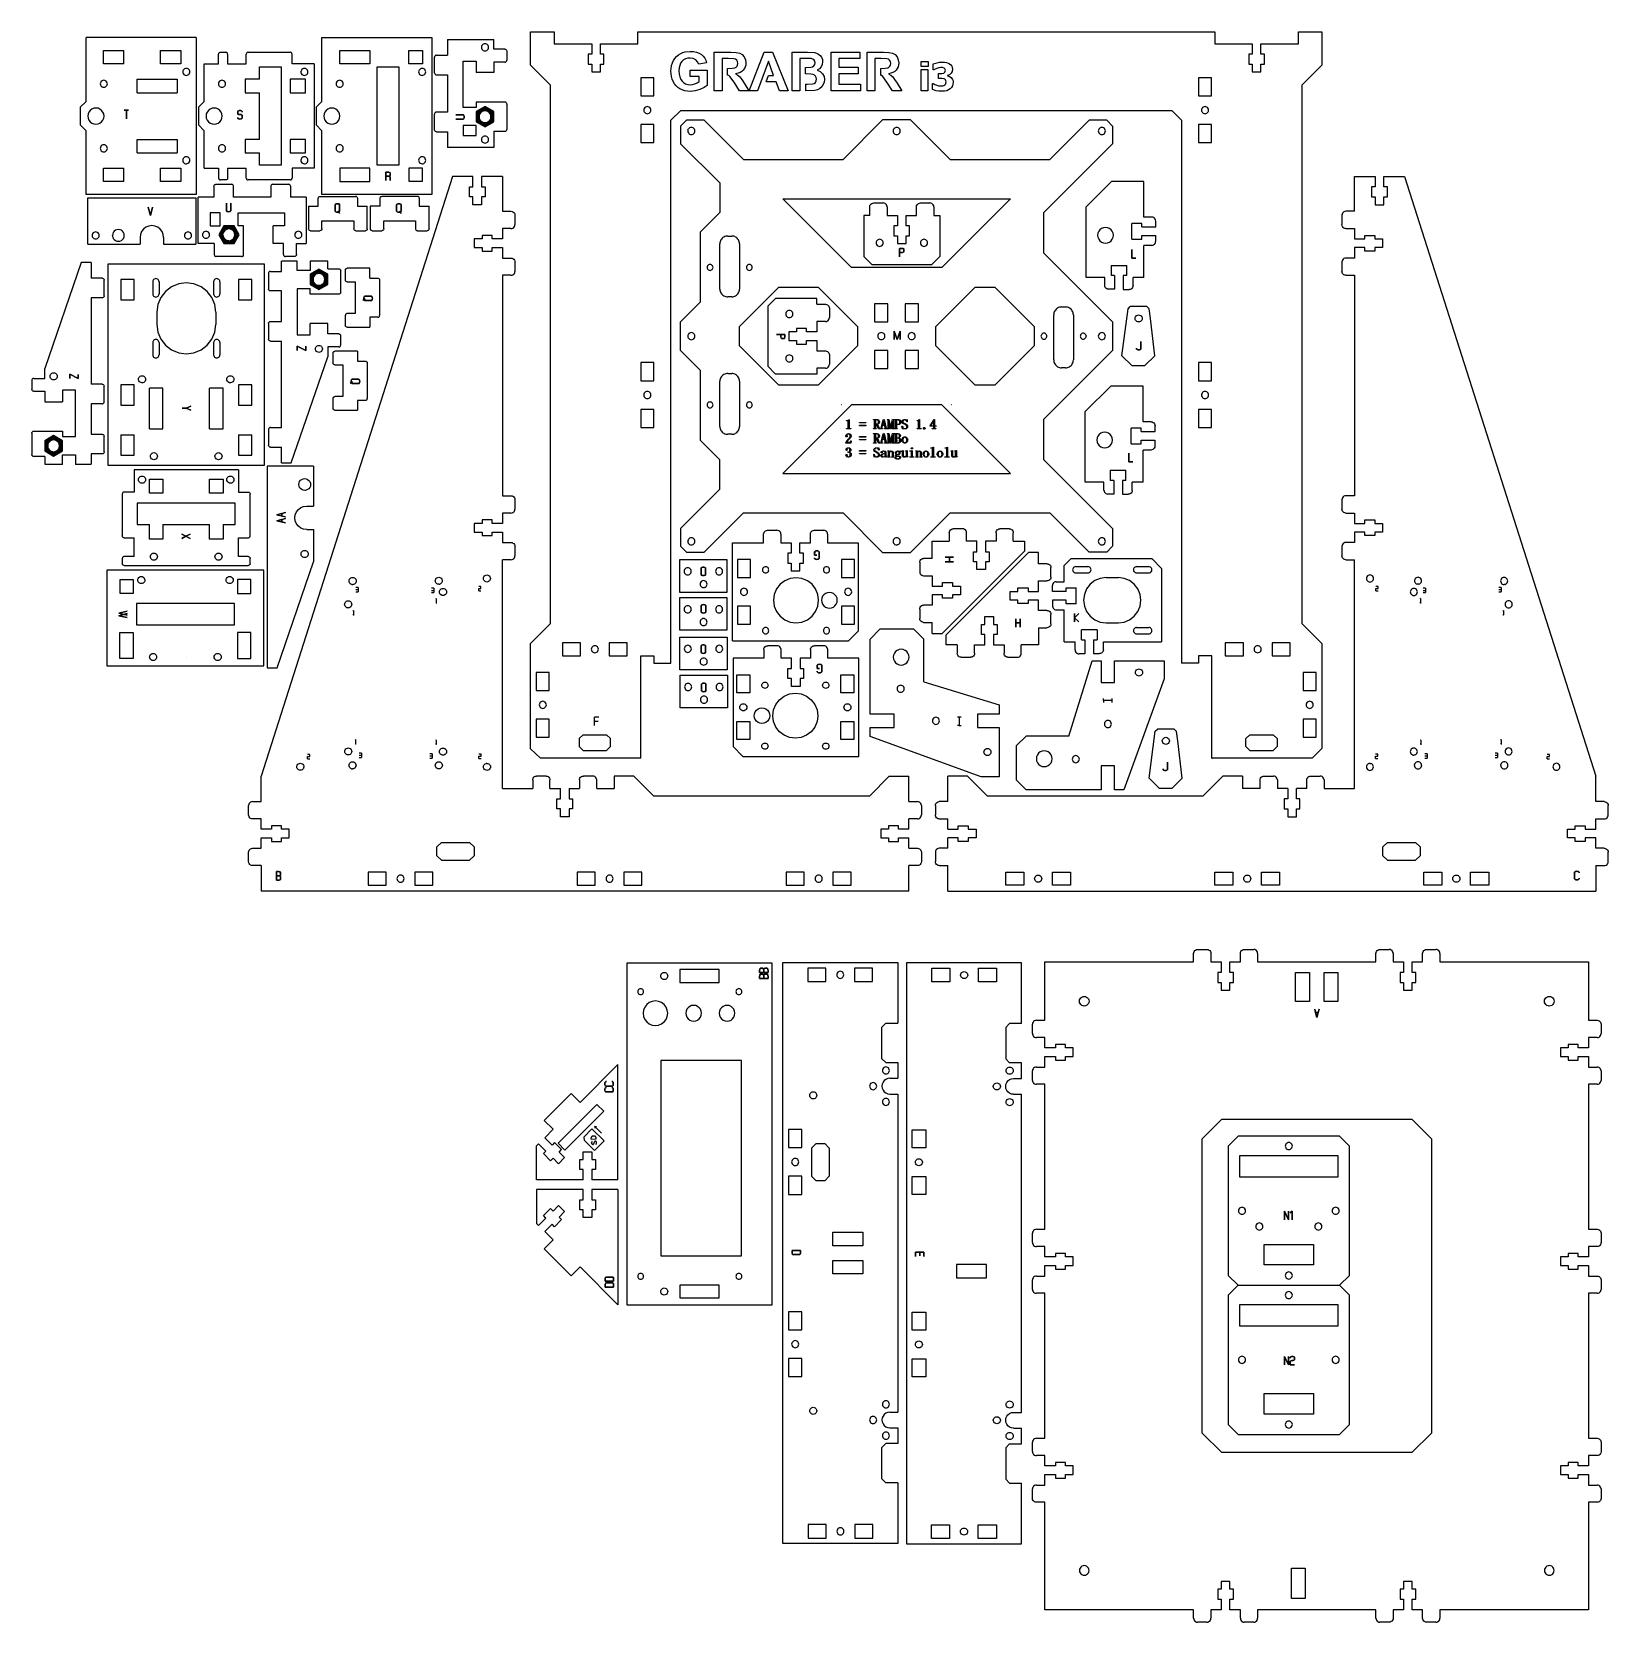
# Model space of a CAD drawing. Extents: x 6.6 to 38.2, y 6.7 to 38.5.
import ezdxf

# ---------------------------------------------------------------- set-up
doc = ezdxf.new("R2010")
doc.units = 0
doc.layers.get('0').update_dxf_attribs({"linetype": 'CONTINUOUS'})
doc.layers.add('Burn', color=7, linetype='CONTINUOUS')
doc.layers.add('ProfileEdges', color=7, linetype='CONTINUOUS')

msp = doc.modelspace()

# ---------------------------------------------------------------- linework, layer by layer
at = {"color": 7}
for points in [[(7.57639, 37.024231), (7.694439, 37.142278), (7.694439, 38.419577)], [(9.897973, 38.419577), (7.694439, 38.419577)], [(9.897973, 38.419577), (9.897973, 35.2756)], [(12.420217, 38.419577), (14.623759, 38.419577), (14.623759, 35.2756)], [(12.420217, 37.142278), (12.420217, 38.419577)], [(14.935007, 38.383587), (14.935007, 38.068796)], [(14.935007, 38.383587), (15.863642, 38.383587)], [(15.625233, 38.261604), (15.618157, 38.244522)], [(15.636491, 38.276276), (15.625233, 38.261604)], [(15.651159, 38.28753), (15.636491, 38.276276)], [(15.66824, 38.294604), (15.651159, 38.28753)], [(15.686572, 38.297019), (15.66824, 38.294604)], [(15.704903, 38.294604), (15.686572, 38.297019)], [(15.721986, 38.28753), (15.704903, 38.294604)], [(15.736654, 38.276276), (15.721986, 38.28753)], [(15.747911, 38.261604), (15.736654, 38.276276)], [(15.754988, 38.244522), (15.747911, 38.261604)], [(15.863642, 38.18684), (15.863642, 38.383587)], [(16.600518, 38.536272), (17.072703, 38.536272)], [(16.600518, 37.86734), (16.600518, 38.536272)], [(17.072703, 38.536272), (17.072703, 38.296246)], [(17.072703, 38.296246), (17.824262, 38.296246)], [(17.824262, 38.296246), (17.824262, 38.087696)], [(17.997401, 38.296246), (18.748964, 38.296246)], [(17.997401, 38.087696), (17.997401, 38.296246)], [(18.748964, 38.296246), (18.748964, 38.536272)], [(18.748964, 38.536272), (30.307706, 38.536272)], [(30.307706, 38.536272), (30.307706, 38.296246), (31.059268, 38.296246)], [(31.059268, 38.296246), (31.059268, 38.087696)], [(31.232404, 38.296246), (31.983966, 38.296246), (31.983966, 38.536272)], [(31.232404, 38.087696), (31.232404, 38.296246)], [(31.983966, 38.536272), (32.456156, 38.536272)], [(32.456156, 38.536272), (32.456156, 37.86734)], [(8.040703, 38.159876), (8.449934, 38.159876)], [(8.040703, 37.892303), (8.040703, 38.159876)], [(8.449934, 37.892303), (8.449934, 38.159876)], [(9.181826, 38.159876), (9.591053, 38.159876), (9.591053, 37.892303), (9.181826, 37.892303), (9.181826, 38.159876)], [(10.348658, 38.089047), (10.349998, 38.099232)], [(10.348658, 37.892303), (10.348658, 38.089047)], [(10.349998, 38.099232), (10.353929, 38.108721)], [(10.353929, 38.108721), (10.360182, 38.116869)], [(10.360182, 38.116869), (10.368332, 38.123123)], [(10.368332, 38.123123), (10.377822, 38.127054)], [(10.377822, 38.127054), (10.388004, 38.128394), (10.490301, 38.128394)], [(10.500487, 38.127054), (10.490301, 38.128394)], [(10.509977, 38.123123), (10.500487, 38.127054)], [(10.524379, 38.108721), (10.518123, 38.116869), (10.509977, 38.123123)], [(10.528307, 38.099232), (10.524379, 38.108721)], [(10.529649, 38.089047), (10.528307, 38.099232)], [(10.529649, 38.089047), (10.529649, 37.892303)], [(10.904752, 38.099232), (10.903412, 38.089047)], [(10.903412, 37.892303), (10.903412, 38.089047)], [(10.908681, 38.108721), (10.904752, 38.099232)], [(10.914932, 38.116869), (10.908681, 38.108721)], [(10.923082, 38.123123), (10.914932, 38.116869)], [(10.942757, 38.128394), (10.932572, 38.127054), (10.923082, 38.123123)], [(10.942757, 38.128394), (11.780889, 38.128394)], [(11.791073, 38.127054), (11.780889, 38.128394)], [(11.800562, 38.123123), (11.791073, 38.127054)], [(11.808713, 38.116869), (11.800562, 38.123123)], [(11.814968, 38.108721), (11.808713, 38.116869)], [(11.818899, 38.099232), (11.814968, 38.108721)], [(11.820236, 38.089047), (11.818899, 38.099232)], [(11.820236, 37.892303), (11.820236, 38.089047)], [(12.774357, 37.892303), (12.774357, 38.159876), (13.376882, 38.159876), (13.376882, 37.892303), (12.774357, 37.892303)], [(14.434883, 37.892303), (14.159442, 37.892303), (14.159442, 38.159876), (14.434883, 38.159876), (14.434883, 37.892303)], [(14.676648, 38.039631), (14.675307, 38.029448)], [(14.675307, 37.714653), (14.675307, 38.029448)], [(14.686829, 38.057268), (14.680577, 38.049121), (14.676648, 38.039631)], [(14.694979, 38.063523), (14.686829, 38.057268)], [(14.704469, 38.067454), (14.694979, 38.063523)], [(14.714654, 38.068796), (14.704469, 38.067454)], [(14.714654, 38.068796), (14.935007, 38.068796)], [(15.2498, 37.022113), (15.2498, 37.946811)], [(15.2498, 37.946811), (15.509501, 37.946811)], [(15.509501, 37.946811), (15.509501, 37.719274)], [(15.618157, 38.244522), (15.615744, 38.22619)], [(15.615744, 38.22619), (15.618157, 38.207861)], [(15.618157, 38.207861), (15.625233, 38.190777)], [(15.625233, 38.190777), (15.636491, 38.176107)], [(15.636491, 38.176107), (15.651159, 38.164852)], [(15.651159, 38.164852), (15.66824, 38.157778)], [(15.66824, 38.157778), (15.686572, 38.155363)], [(15.686572, 38.155363), (15.704903, 38.157778)], [(15.704903, 38.157778), (15.721986, 38.164852)], [(15.721986, 38.164852), (15.736654, 38.176107)], [(15.736654, 38.176107), (15.747911, 38.190777)], [(15.747911, 38.190777), (15.754988, 38.207861)], [(15.757399, 38.22619), (15.754988, 38.244522)], [(15.754988, 38.207861), (15.757399, 38.22619)], [(16.083999, 38.18684), (15.863642, 38.18684)], [(15.863642, 37.92714), (15.863642, 37.719274)], [(16.083999, 37.92714), (15.863642, 37.92714)], [(16.083999, 38.18684), (16.094182, 38.185502)], [(16.083999, 37.92714), (16.094182, 37.92848)], [(16.094182, 38.185502), (16.103672, 38.18157)], [(16.094182, 37.92848), (16.103672, 37.932411)], [(16.103672, 38.18157), (16.11182, 38.175318)], [(16.103672, 37.932411), (16.11182, 37.938666)], [(16.11182, 38.175318), (16.118076, 38.167168)], [(16.11182, 37.938666), (16.118076, 37.946811)], [(16.118076, 38.167168), (16.122006, 38.157677)], [(16.118076, 37.946811), (16.122006, 37.956303)], [(16.122006, 38.157677), (16.123347, 38.147494)], [(16.122006, 37.956303), (16.123347, 37.966487)], [(16.123347, 38.147494), (16.123347, 37.966487)], [(17.753434, 38.087696), (17.753434, 37.887016)], [(17.824262, 38.087696), (17.753434, 38.087696)], [(18.06823, 38.087696), (17.997401, 38.087696)], [(18.06823, 37.887016), (18.06823, 38.087696)], [(31.059268, 38.087696), (30.98844, 38.087696)], [(30.98844, 38.087696), (30.98844, 37.887016)], [(31.303232, 38.087696), (31.232404, 38.087696)], [(31.303232, 37.887016), (31.303232, 38.087696)], [(8.449934, 37.892303), (8.040703, 37.892303)], [(9.761768, 37.696172), (9.769221, 37.713097), (9.772039, 37.731369), (9.770037, 37.749748), (9.763338, 37.766984), (9.75241, 37.781904), (9.737993, 37.793481), (9.721072, 37.800929), (9.702799, 37.803748), (9.68442, 37.801742), (9.667183, 37.795048), (9.652269, 37.78412), (9.640691, 37.769702), (9.633238, 37.752782), (9.63042, 37.734509)], [(9.63042, 37.734509), (9.632424, 37.716128)], [(9.632424, 37.716128), (9.639122, 37.698891), (9.650048, 37.683979), (9.664467, 37.672402), (9.681387, 37.664946), (9.699658, 37.662127), (9.718041, 37.664134), (9.735277, 37.67083), (9.750192, 37.681757), (9.761768, 37.696172)], [(9.943294, 37.024231), (10.061341, 37.142278), (10.061341, 37.892303)], [(10.061341, 37.892303), (10.348658, 37.892303)], [(10.529649, 37.892303), (10.903412, 37.892303)], [(11.167736, 37.58538), (11.167736, 37.83131)], [(11.167736, 37.83131), (11.600571, 37.83131)], [(11.600571, 37.83131), (11.600571, 35.863867)], [(12.26488, 37.892303), (11.820236, 37.892303)], [(12.007614, 37.769726), (12.000151, 37.75281), (11.997326, 37.734537), (11.999327, 37.716153), (12.006011, 37.698916), (12.016938, 37.683998), (12.031348, 37.672416), (12.048266, 37.664952), (12.066541, 37.662127), (12.084921, 37.664128), (12.102157, 37.670817), (12.117076, 37.681738), (12.12866, 37.696149), (12.136119, 37.713068), (12.138947, 37.731342), (12.136947, 37.749719)], [(12.069732, 37.803748), (12.05135, 37.801749), (12.034113, 37.79506), (12.019197, 37.784137), (12.007614, 37.769726)], [(12.136947, 37.749719), (12.130259, 37.766959), (12.119334, 37.781883), (12.104923, 37.793466), (12.088006, 37.800921), (12.069732, 37.803748)], [(12.26488, 37.892303), (12.26488, 35.802876)], [(13.959447, 35.863867), (13.526611, 35.863867), (13.526611, 37.831311), (13.959447, 37.831311)], [(13.959447, 37.83131), (13.959447, 35.863867)], [(14.392996, 37.795063), (14.378077, 37.78414), (14.366494, 37.769729), (14.35903, 37.752816), (14.356203, 37.734542), (14.358202, 37.71616), (14.364889, 37.69892)], [(14.364889, 37.69892), (14.37581, 37.684002), (14.390221, 37.672418), (14.407138, 37.664953), (14.425413, 37.662128), (14.443792, 37.664127), (14.46103, 37.670814), (14.475949, 37.681733), (14.487536, 37.696146), (14.494993, 37.713063), (14.497823, 37.731338), (14.495824, 37.749716), (14.489139, 37.766954), (14.478218, 37.781879), (14.463804, 37.793463), (14.446889, 37.800921)], [(14.446889, 37.800921), (14.428616, 37.803748), (14.410232, 37.801751), (14.392996, 37.795063)], [(14.675307, 37.714653), (14.676648, 37.704469)], [(14.676648, 37.704469), (14.680577, 37.694979)], [(14.680577, 37.694979), (14.686829, 37.686831)], [(14.686829, 37.686831), (14.694979, 37.680578)], [(14.694979, 37.680578), (14.704469, 37.676648)], [(14.704469, 37.676648), (14.714654, 37.675306)], [(14.714654, 37.675306), (14.935007, 37.675306)], [(14.935007, 37.675306), (14.935007, 36.927678)], [(15.863642, 37.719274), (15.509501, 37.719274)], [(16.600518, 37.86734), (16.994006, 37.473852), (16.994006, 26.672582)], [(17.753434, 37.887016), (17.824262, 37.887016)], [(17.824262, 37.887016), (17.824262, 37.731584)], [(17.824262, 37.731584), (17.997401, 37.731584)], [(17.997401, 37.887016), (18.06823, 37.887016)], [(17.997401, 37.731584), (17.997401, 37.887016)], [(19.069657, 37.615279), (18.809958, 37.615279), (18.809958, 37.253268), (19.069657, 37.253268)], [(19.069657, 37.253268), (19.069657, 37.615279)], [(29.985043, 37.615279), (29.985043, 37.253268), (30.244744, 37.253268)], [(30.244744, 37.615279), (29.985043, 37.615279)], [(30.244744, 37.253268), (30.244744, 37.615279)], [(30.98844, 37.887016), (31.059268, 37.887016)], [(31.059268, 37.887016), (31.059268, 37.731584)], [(31.059268, 37.731584), (31.232404, 37.731584)], [(31.232404, 37.731584), (31.232404, 37.887016)], [(31.232404, 37.887016), (31.303232, 37.887016)], [(32.456156, 26.27909), (32.062666, 26.672581), (32.062666, 37.473852), (32.456156, 37.86734)], [(7.987238, 37.53029), (7.980161, 37.51321), (7.977749, 37.494878), (7.980161, 37.476547), (7.987238, 37.459462)], [(7.998493, 37.544959), (7.987238, 37.53029)], [(7.987238, 37.459462), (7.998493, 37.444793), (8.013164, 37.433539), (8.030243, 37.426462), (8.048577, 37.424048), (8.066907, 37.426462)], [(8.013164, 37.556216), (7.998493, 37.544959)], [(8.030243, 37.563293), (8.013164, 37.556216)], [(8.048577, 37.565704), (8.030243, 37.563293)], [(8.066907, 37.563293), (8.048577, 37.565704)], [(8.083991, 37.556216), (8.066907, 37.563293)], [(8.066907, 37.426462), (8.083991, 37.433539)], [(8.098657, 37.544959), (8.083991, 37.556216)], [(8.083991, 37.433539), (8.098657, 37.444793)], [(8.109913, 37.53029), (8.098657, 37.544959)], [(8.098657, 37.444793), (8.109913, 37.459462)], [(8.11699, 37.513209), (8.109913, 37.53029)], [(8.109913, 37.459462), (8.11699, 37.476547)], [(8.119407, 37.494877), (8.11699, 37.513209)], [(8.11699, 37.476547), (8.119407, 37.494877)], [(8.715499, 37.58538), (9.516976, 37.58538)], [(8.715499, 37.313871), (8.715499, 37.58538)], [(8.715499, 37.313871), (9.516976, 37.313871)], [(9.516976, 37.58538), (9.516976, 37.313871)], [(10.344654, 37.494877), (10.347067, 37.476547), (10.354142, 37.459462), (10.365399, 37.444793), (10.380068, 37.433539), (10.39715, 37.426462), (10.415481, 37.424048), (10.433818, 37.426462), (10.450896, 37.433539), (10.465566, 37.444793), (10.47682, 37.459462), (10.483897, 37.476547), (10.48631, 37.494877), (10.483897, 37.513209), (10.47682, 37.53029)], [(10.347067, 37.513209), (10.344654, 37.494877)], [(10.47682, 37.53029), (10.465566, 37.544959), (10.450896, 37.556216), (10.433818, 37.563293), (10.415481, 37.565704), (10.39715, 37.563293), (10.380068, 37.556216), (10.365399, 37.544959), (10.354142, 37.53029), (10.347067, 37.51321)], [(10.877794, 37.58538), (10.877794, 37.313871), (11.167736, 37.313871)], [(11.167736, 37.58538), (10.877794, 37.58538)], [(11.167736, 36.381303), (11.167736, 37.313871)], [(11.78551, 37.58538), (11.78551, 37.313871)], [(12.088499, 37.58538), (11.78551, 37.58538)], [(11.78551, 37.313871), (12.088499, 37.313871), (12.088499, 37.58538)], [(12.705944, 37.513209), (12.703529, 37.494877)], [(12.703529, 37.494877), (12.705944, 37.476547)], [(12.71302, 37.53029), (12.705944, 37.51321)], [(12.705944, 37.476547), (12.71302, 37.459462)], [(12.724274, 37.544959), (12.71302, 37.53029)], [(12.71302, 37.459462), (12.724274, 37.444793)], [(12.738943, 37.556216), (12.724274, 37.544959)], [(12.724274, 37.444793), (12.738943, 37.433539), (12.756024, 37.426462), (12.774357, 37.424048), (12.792694, 37.426462), (12.80977, 37.433539), (12.824443, 37.444793), (12.835699, 37.459462)], [(12.756024, 37.563293), (12.738943, 37.556216)], [(12.774357, 37.565704), (12.756024, 37.563293)], [(12.792694, 37.563293), (12.774357, 37.565704)], [(12.80977, 37.556216), (12.792694, 37.563293)], [(12.824443, 37.544959), (12.80977, 37.556216)], [(12.835699, 37.53029), (12.824443, 37.544959)], [(12.842773, 37.513209), (12.835699, 37.53029)], [(12.835699, 37.459462), (12.842773, 37.476547)], [(12.845184, 37.494877), (12.842773, 37.513209)], [(12.842773, 37.476547), (12.845184, 37.494877)], [(7.57639, 37.024231), (7.57639, 36.670948)], [(7.810513, 36.987306), (7.777099, 36.961668)], [(7.891182, 37.008919), (7.849424, 37.003423), (7.810513, 36.987306)], [(7.932934, 37.003423), (7.891182, 37.008919)], [(7.971844, 36.987306), (7.932934, 37.003423)], [(8.005257, 36.961668), (7.971844, 36.987306)], [(9.943294, 37.024231), (9.943294, 36.848693)], [(10.177421, 36.987306), (10.144009, 36.961668), (10.118369, 36.928252), (10.102253, 36.889344), (10.096756, 36.847587)], [(10.216333, 37.003423), (10.177421, 36.987306)], [(10.258089, 37.008919), (10.216333, 37.003423)], [(10.299844, 37.003423), (10.258089, 37.008919)], [(10.338753, 36.987306), (10.299844, 37.003423)], [(10.413919, 36.889344), (10.397802, 36.928252), (10.372168, 36.961668), (10.338753, 36.987306)], [(12.302173, 37.024231), (12.420217, 37.142278)], [(12.302173, 37.024231), (12.302173, 36.670948), (12.420217, 36.552902)], [(12.536297, 36.987306), (12.502884, 36.961668)], [(12.575208, 37.003423), (12.536297, 36.987306)], [(12.658719, 37.003423), (12.616964, 37.008919), (12.575208, 37.003423)], [(12.69763, 36.987306), (12.658719, 37.003423)], [(12.731041, 36.961668), (12.69763, 36.987306)], [(15.509501, 37.022113), (15.2498, 37.022113)], [(16.083999, 37.128839), (15.509501, 37.128839)], [(15.509501, 37.128839), (15.509501, 37.022113)], [(15.863642, 36.936159), (15.686572, 37.038391), (15.509501, 36.936159), (15.509501, 36.731694)], [(15.686572, 36.63855), (15.855773, 36.736239), (15.855773, 36.931612), (15.686572, 37.029302), (15.517374, 36.931612), (15.517374, 36.736239), (15.686572, 36.63855)], [(15.525242, 36.92707), (15.525242, 36.740783), (15.686572, 36.647634), (15.847901, 36.740783), (15.847901, 36.92707), (15.686572, 37.020214), (15.525242, 36.92707)], [(15.686572, 37.011128), (15.533114, 36.922524), (15.533114, 36.745326), (15.686572, 36.656723), (15.840033, 36.745326), (15.840033, 36.922524), (15.686572, 37.011128)], [(15.686572, 37.002041), (15.540981, 36.917984), (15.540981, 36.749872), (15.686572, 36.665812), (15.832163, 36.749872), (15.832163, 36.917984), (15.686572, 37.002041)], [(15.686572, 36.674902), (15.824292, 36.754414), (15.824292, 36.91344), (15.686572, 36.992956), (15.548852, 36.91344), (15.548852, 36.754414), (15.686572, 36.674902)], [(15.686572, 36.983866), (15.55672, 36.908896), (15.55672, 36.758957), (15.686572, 36.683988), (15.816423, 36.758957), (15.816423, 36.908896), (15.686572, 36.983866)], [(15.686572, 36.693074), (15.808554, 36.763501), (15.808554, 36.904353), (15.686572, 36.974778), (15.564589, 36.904353), (15.564589, 36.763501), (15.686572, 36.693074)], [(16.094182, 37.127501), (16.083999, 37.128839)], [(16.103672, 37.123567), (16.094182, 37.127501)], [(16.11182, 37.117314), (16.103672, 37.123567)], [(16.122006, 37.099671), (16.118076, 37.109164), (16.11182, 37.117314)], [(16.123347, 37.08949), (16.122006, 37.099671)], [(16.123347, 37.08949), (16.123347, 36.581406)], [(18.871328, 36.984371), (18.868909, 36.966022)], [(18.87841, 37.00147), (18.871328, 36.984371)], [(18.889676, 37.016153), (18.87841, 37.00147)], [(18.904359, 37.027418), (18.889676, 37.016153)], [(18.921459, 37.034501), (18.904359, 37.027418)], [(18.939808, 37.036919), (18.921459, 37.034501)], [(18.958157, 37.034501), (18.939808, 37.036919)], [(18.975253, 37.027418), (18.958157, 37.034501)], [(18.98994, 37.016153), (18.975253, 37.027418)], [(19.001206, 37.00147), (18.98994, 37.016153)], [(19.008288, 36.984371), (19.001206, 37.00147)], [(19.010701, 36.966022), (19.008288, 36.984371)], [(30.0535, 37.00147), (30.046416, 36.984371), (30.044, 36.966022)], [(30.064764, 37.016153), (30.0535, 37.00147)], [(30.079448, 37.027418), (30.064764, 37.016153)], [(30.096546, 37.034501), (30.079448, 37.027418)], [(30.114898, 37.036919), (30.096546, 37.034501)], [(30.133241, 37.034501), (30.114898, 37.036919)], [(30.150344, 37.027418), (30.133241, 37.034501)], [(30.165026, 37.016153), (30.150344, 37.027418)], [(30.176291, 37.00147), (30.165026, 37.016153)], [(30.183372, 36.984371), (30.176291, 37.00147)], [(30.185792, 36.966022), (30.183372, 36.984371)], [(7.57639, 36.670948), (7.694439, 36.552902)], [(7.735348, 36.889344), (7.729851, 36.847587)], [(7.729851, 36.847587), (7.735348, 36.805832), (7.751462, 36.766923)], [(7.751462, 36.928252), (7.735348, 36.889344)], [(7.777099, 36.961668), (7.751462, 36.928252)], [(7.751462, 36.766923), (7.777099, 36.733509)], [(7.777099, 36.733509), (7.810513, 36.707872)], [(7.810513, 36.707872), (7.849424, 36.691757)], [(7.849424, 36.691757), (7.891182, 36.686257)], [(7.891182, 36.686257), (7.932934, 36.691757)], [(7.932934, 36.691757), (7.971844, 36.707872)], [(7.971844, 36.707872), (8.005257, 36.733509)], [(8.030896, 36.928252), (8.005257, 36.961668)], [(8.005257, 36.733509), (8.030896, 36.766923), (8.047012, 36.805832), (8.052511, 36.847587)], [(8.047012, 36.889344), (8.030896, 36.928252)], [(8.052511, 36.847587), (8.047012, 36.889344)], [(9.943148, 36.847587), (9.943292, 36.846474), (9.943294, 36.670941)], [(9.943294, 36.848693), (9.94315, 36.847582)], [(9.943294, 36.670948), (10.061341, 36.552902)], [(10.096756, 36.847587), (10.102253, 36.805832)], [(10.102253, 36.805832), (10.118369, 36.766923), (10.144009, 36.733509), (10.177421, 36.707872), (10.216333, 36.691757), (10.258089, 36.686257), (10.299844, 36.691757)], [(10.299844, 36.691757), (10.338753, 36.707872)], [(10.338753, 36.707872), (10.372168, 36.733509), (10.397802, 36.766923)], [(10.397802, 36.766923), (10.413919, 36.805832)], [(10.419418, 36.847587), (10.413919, 36.889344)], [(10.413919, 36.805832), (10.419418, 36.847587)], [(12.461129, 36.889344), (12.455631, 36.847587), (12.461129, 36.805832), (12.477248, 36.766923), (12.502884, 36.733509)], [(12.477248, 36.928252), (12.461129, 36.889344)], [(12.502884, 36.961668), (12.477248, 36.928252)], [(12.502884, 36.733509), (12.536297, 36.707872)], [(12.536297, 36.707872), (12.575208, 36.691757), (12.616964, 36.686257)], [(12.616964, 36.686257), (12.658719, 36.691757)], [(12.658719, 36.691757), (12.69763, 36.707872)], [(12.69763, 36.707872), (12.731041, 36.733509)], [(12.756677, 36.928252), (12.731041, 36.961668)], [(12.731041, 36.733509), (12.756677, 36.766923)], [(12.772799, 36.889344), (12.756677, 36.928252)], [(12.756677, 36.766923), (12.772799, 36.805832), (12.778297, 36.847587)], [(12.778297, 36.847587), (12.772799, 36.889344)], [(14.676648, 36.898512), (14.675307, 36.888327)], [(14.675307, 36.573538), (14.675307, 36.888327)], [(14.680577, 36.908003), (14.676648, 36.898512)], [(14.686829, 36.916152), (14.680577, 36.908003)], [(14.694979, 36.922403), (14.686829, 36.916152)], [(14.704469, 36.926338), (14.694979, 36.922403)], [(14.714654, 36.927678), (14.704469, 36.926338)], [(14.935007, 36.927678), (14.714654, 36.927678)], [(15.509501, 36.656373), (15.2498, 36.656162)], [(15.2498, 36.65617), (15.249956, 36.459423)], [(15.509501, 36.731694), (15.686572, 36.629464)], [(15.509659, 36.45963), (15.509503, 36.656373)], [(15.572548, 36.86448), (15.568528, 36.833923)], [(15.568528, 36.833923), (15.572548, 36.803373)], [(15.603101, 36.917397), (15.584341, 36.892952), (15.572548, 36.86448)], [(15.572548, 36.803373), (15.584341, 36.774904)], [(15.584341, 36.774904), (15.603101, 36.750453)], [(15.627549, 36.936159), (15.603101, 36.917397)], [(15.603101, 36.750453), (15.627549, 36.731694), (15.65602, 36.719899)], [(15.65602, 36.94795), (15.627549, 36.936159)], [(15.686572, 36.951974), (15.65602, 36.94795)], [(15.65602, 36.719899), (15.686572, 36.715882)], [(15.717126, 36.94795), (15.686572, 36.951974)], [(15.686572, 36.629464), (15.863642, 36.731694)], [(15.686572, 36.715882), (15.717126, 36.719899)], [(15.770042, 36.917397), (15.745596, 36.936159), (15.717126, 36.94795)], [(15.717126, 36.719899), (15.745596, 36.731694)], [(15.745596, 36.731694), (15.770042, 36.750453)], [(15.800597, 36.86448), (15.788806, 36.892952), (15.770042, 36.917397)], [(15.770042, 36.750453), (15.788806, 36.774904)], [(15.788806, 36.774904), (15.800597, 36.803373)], [(15.800597, 36.803373), (15.804619, 36.833923), (15.800597, 36.86448)], [(15.863642, 36.731694), (15.863642, 36.936159)], [(18.809958, 36.678774), (18.809958, 36.316767)], [(18.809958, 36.316767), (19.069657, 36.316767), (19.069657, 36.678774), (18.809958, 36.678774)], [(18.868909, 36.966022), (18.871328, 36.947674)], [(18.871328, 36.947674), (18.87841, 36.930576)], [(18.87841, 36.930576), (18.889676, 36.915891)], [(18.889676, 36.915891), (18.904359, 36.904624)], [(18.904359, 36.904624), (18.921459, 36.897543)], [(18.921459, 36.897543), (18.939808, 36.895128)], [(18.939808, 36.895128), (18.958157, 36.897543)], [(18.958157, 36.897543), (18.975253, 36.904624)], [(18.975253, 36.904624), (18.98994, 36.915891)], [(18.98994, 36.915891), (19.001206, 36.930576)], [(19.001206, 36.930576), (19.008288, 36.947674)], [(19.008288, 36.947674), (19.010701, 36.966022)], [(19.411994, 36.765572), (19.608739, 36.962314), (29.445963, 36.962314), (29.642708, 36.765572), (29.642708, 25.885963)], [(19.411994, 25.885963), (19.411994, 36.765572)], [(19.724018, 36.765572), (19.605969, 36.647526)], [(20.078158, 36.765572), (19.724018, 36.765572)], [(20.078158, 36.765572), (20.865136, 35.97859)], [(22.861152, 35.97859), (23.654132, 36.771573)], [(24.214567, 36.771573), (23.654132, 36.771573)], [(25.007547, 35.97859), (24.214567, 36.771573)], [(27.79054, 36.765572), (27.003563, 35.97859)], [(28.14468, 36.765572), (27.79054, 36.765572)], [(28.262729, 36.647526), (28.14468, 36.765572)], [(30.244744, 36.678774), (29.985043, 36.678774)], [(29.985043, 36.678774), (29.985043, 36.316767)], [(30.044, 36.966022), (30.046416, 36.947674)], [(30.046416, 36.947674), (30.0535, 36.930576)], [(30.0535, 36.930576), (30.064764, 36.915891)], [(30.064764, 36.915891), (30.079448, 36.904624)], [(30.079448, 36.904624), (30.096546, 36.897543)], [(30.096546, 36.897543), (30.114898, 36.895128)], [(30.114898, 36.895128), (30.133241, 36.897543)], [(30.133241, 36.897543), (30.150344, 36.904624)], [(30.150344, 36.904624), (30.165026, 36.915891)], [(30.165026, 36.915891), (30.176291, 36.930576)], [(30.176291, 36.930576), (30.183372, 36.947674)], [(30.183372, 36.947674), (30.185792, 36.966022)], [(30.244744, 36.316767), (30.244744, 36.678774)], [(7.694439, 35.2756), (7.694439, 36.552902)], [(8.715499, 36.109796), (8.715499, 36.381303)], [(8.715499, 36.381303), (9.516976, 36.381303)], [(9.516976, 36.381303), (9.516976, 36.109796)], [(10.061341, 35.802876), (10.061341, 36.552902)], [(11.167736, 36.381303), (10.877794, 36.381303)], [(10.877794, 36.381303), (10.877794, 36.109796)], [(11.78551, 36.381303), (11.78551, 36.109796)], [(12.088499, 36.381303), (11.78551, 36.381303)], [(12.088499, 36.109796), (12.088499, 36.381303)], [(12.420217, 35.2756), (12.420217, 36.552902)], [(14.676648, 36.563351), (14.675307, 36.573538)], [(14.680577, 36.553863), (14.676648, 36.563351)], [(14.686829, 36.545714), (14.680577, 36.553864)], [(14.694979, 36.539463), (14.686829, 36.545714)], [(14.704469, 36.535529), (14.694979, 36.539462)], [(14.714654, 36.534187), (14.704469, 36.535529)], [(14.714654, 36.534187), (14.935007, 36.534187)], [(14.935007, 36.534187), (14.935007, 36.219398)], [(15.249954, 36.459423), (15.509659, 36.459634)], [(15.618157, 36.395122), (15.615744, 36.376793)], [(15.615744, 36.376793), (15.618157, 36.358462)], [(15.625233, 36.412208), (15.618157, 36.395122)], [(15.618157, 36.358462), (15.625233, 36.34138)], [(15.636491, 36.426876), (15.625233, 36.412208)], [(15.625233, 36.34138), (15.636491, 36.326709)], [(15.651159, 36.438131), (15.636491, 36.426876)], [(15.66824, 36.445207), (15.651159, 36.438131)], [(15.686572, 36.447622), (15.66824, 36.445207)], [(15.704903, 36.445207), (15.686572, 36.447622)], [(15.721986, 36.438131), (15.704903, 36.445207)], [(15.736654, 36.426876), (15.721986, 36.438131)], [(15.747911, 36.412208), (15.736654, 36.426876)], [(15.736654, 36.326709), (15.747911, 36.34138)], [(15.754988, 36.395122), (15.747911, 36.412208)], [(15.747911, 36.34138), (15.754988, 36.358462)], [(15.757399, 36.376793), (15.754988, 36.395122)], [(15.754988, 36.358462), (15.757399, 36.376793)], [(15.863642, 36.542056), (15.863642, 36.219398)], [(15.863642, 36.542056), (16.083999, 36.542056)], [(16.083999, 36.542056), (16.094182, 36.543398)], [(16.094182, 36.543398), (16.103672, 36.547328)], [(16.103672, 36.547328), (16.11182, 36.553583)], [(16.11182, 36.553583), (16.118076, 36.561732)], [(16.118076, 36.561732), (16.122006, 36.57122)], [(16.122006, 36.57122), (16.123347, 36.581406)], [(19.605969, 36.647526), (19.605969, 36.293384)], [(19.753566, 36.567894), (19.751152, 36.549563)], [(19.751152, 36.549563), (19.753566, 36.531229)], [(19.753566, 36.567894), (19.760643, 36.584977)], [(19.753566, 36.531229), (19.760643, 36.514149)], [(19.771898, 36.599642), (19.760643, 36.584977)], [(19.760643, 36.514149), (19.771898, 36.499477)], [(19.786567, 36.610898), (19.771898, 36.599642)], [(19.771898, 36.499477), (19.786567, 36.488221)], [(19.80365, 36.617977), (19.786567, 36.610898)], [(19.786567, 36.488221), (19.80365, 36.481147)], [(19.805486, 36.618013), (19.80365, 36.617902)], [(19.80365, 36.481147), (19.821982, 36.478734)], [(19.821982, 36.62039), (19.805486, 36.618013)], [(19.840312, 36.617977), (19.821982, 36.62039)], [(19.821982, 36.478734), (19.840312, 36.481147)], [(19.857397, 36.610898), (19.840312, 36.617977)], [(19.840312, 36.481147), (19.857397, 36.488221)], [(19.872064, 36.599642), (19.857397, 36.610897)], [(19.857397, 36.488221), (19.872064, 36.499477)], [(19.88332, 36.584977), (19.872064, 36.599642)], [(19.872064, 36.499477), (19.88332, 36.514149)], [(19.890396, 36.567894), (19.88332, 36.584977)], [(19.88332, 36.514149), (19.890396, 36.531229)], [(19.892809, 36.549563), (19.890396, 36.567894)], [(19.890396, 36.531229), (19.892809, 36.549563)], [(23.865934, 36.567894), (23.86352, 36.549563)], [(23.86352, 36.549563), (23.865934, 36.531229)], [(23.87301, 36.584977), (23.865934, 36.567894)], [(23.865934, 36.531229), (23.87301, 36.514149)], [(23.884266, 36.599642), (23.87301, 36.584977)], [(23.87301, 36.514149), (23.884266, 36.499477)], [(23.898934, 36.610898), (23.884266, 36.599642)], [(23.884266, 36.499477), (23.898934, 36.488221)], [(23.898934, 36.610898), (23.916013, 36.617977)], [(23.898934, 36.488221), (23.916013, 36.481147)], [(23.93435, 36.62039), (23.916013, 36.617977)], [(23.916013, 36.481147), (23.93435, 36.478734)], [(23.95268, 36.617977), (23.93435, 36.62039)], [(23.93435, 36.478734), (23.95268, 36.481147)], [(23.969763, 36.610898), (23.95268, 36.617977)], [(23.95268, 36.481147), (23.969763, 36.488221)], [(23.971084, 36.609631), (23.969763, 36.610898)], [(23.969763, 36.488221), (23.984434, 36.499477)], [(23.984434, 36.599642), (23.971084, 36.609631)], [(23.995689, 36.584977), (23.984434, 36.599642)], [(23.984434, 36.499477), (23.995689, 36.514149)], [(24.002763, 36.567894), (23.995689, 36.584977)], [(23.995689, 36.514149), (24.002763, 36.531229)], [(24.005178, 36.549563), (24.002763, 36.567894)], [(24.002763, 36.531229), (24.005178, 36.549563)], [(27.978303, 36.567894), (27.975891, 36.549563)], [(27.975891, 36.549563), (27.978303, 36.531229)], [(27.985378, 36.584977), (27.978303, 36.567894)], [(27.978303, 36.531229), (27.985378, 36.514149)], [(27.996633, 36.599642), (27.985378, 36.584977)], [(27.985378, 36.514149), (27.996633, 36.499477)], [(28.011306, 36.610898), (27.996633, 36.599642)], [(27.996633, 36.499477), (28.011306, 36.488221)], [(28.028387, 36.617977), (28.011306, 36.610898)], [(28.011306, 36.488221), (28.028387, 36.481147)], [(28.046719, 36.62039), (28.028387, 36.617977)], [(28.028387, 36.481147), (28.046719, 36.478734)], [(28.065048, 36.617977), (28.046719, 36.62039)], [(28.046719, 36.478734), (28.065048, 36.481147)], [(28.082133, 36.610898), (28.065048, 36.617977)], [(28.065048, 36.481147), (28.082133, 36.488221)], [(28.096801, 36.599642), (28.082133, 36.610897)], [(28.082133, 36.488221), (28.096801, 36.499477)], [(28.108057, 36.584977), (28.096801, 36.599642)], [(28.096801, 36.499477), (28.108057, 36.514149)], [(28.115134, 36.567894), (28.108057, 36.584977)], [(28.108057, 36.514149), (28.115134, 36.531229)], [(28.117547, 36.549563), (28.115134, 36.567894)], [(28.115134, 36.531229), (28.117547, 36.549563)], [(28.262729, 36.647526), (28.262729, 36.293384)], [(7.980161, 36.218632), (7.977749, 36.200299)], [(7.977749, 36.200299), (7.980161, 36.181968)], [(7.987238, 36.235713), (7.980161, 36.218632)], [(7.980161, 36.181968), (7.987238, 36.164884)], [(7.998493, 36.250381), (7.987238, 36.235713)], [(7.987238, 36.164884), (7.998493, 36.150218)], [(8.013164, 36.261636), (7.998493, 36.250381)], [(7.998493, 36.150218), (8.013164, 36.138962)], [(8.030243, 36.268713), (8.013164, 36.261636)], [(8.013164, 36.138962), (8.030243, 36.131883)], [(8.048577, 36.271128), (8.030243, 36.268713)], [(8.030243, 36.131883), (8.048577, 36.129472)], [(8.066907, 36.268713), (8.048577, 36.271128)], [(8.048577, 36.129472), (8.066907, 36.131883)], [(8.083991, 36.261636), (8.066907, 36.268713)], [(8.066907, 36.131883), (8.083991, 36.138962)], [(8.098657, 36.250381), (8.083991, 36.261636)], [(8.083991, 36.138962), (8.098657, 36.150218)], [(8.109913, 36.235713), (8.098657, 36.250381)], [(8.098657, 36.150218), (8.109913, 36.164884)], [(8.11699, 36.218632), (8.109913, 36.235713)], [(8.109913, 36.164884), (8.11699, 36.181968)], [(8.119407, 36.200299), (8.11699, 36.218632)], [(8.11699, 36.181968), (8.119407, 36.200299)], [(8.715499, 36.109796), (9.516976, 36.109796)], [(9.735277, 36.024347), (9.718041, 36.031043), (9.699658, 36.033048), (9.681387, 36.030229), (9.664467, 36.022778), (9.650048, 36.011198), (9.639122, 35.996284), (9.632424, 35.97905)], [(9.750192, 36.01342), (9.735277, 36.024347)], [(10.354142, 36.235713), (10.347067, 36.218632), (10.344654, 36.200299), (10.347067, 36.181968), (10.354142, 36.164884), (10.365399, 36.150218), (10.380068, 36.138962), (10.39715, 36.131883)], [(10.39715, 36.268713), (10.380068, 36.261636), (10.365399, 36.250381), (10.354142, 36.235713)], [(10.39715, 36.131883), (10.415481, 36.129472), (10.433818, 36.131883), (10.450896, 36.138962), (10.465566, 36.150218), (10.47682, 36.164884), (10.483897, 36.181968), (10.48631, 36.200299), (10.483897, 36.218632), (10.47682, 36.235713), (10.465566, 36.250381), (10.450896, 36.261636), (10.433818, 36.268713), (10.415481, 36.271128), (10.39715, 36.268713)], [(10.877794, 36.109796), (11.167736, 36.109796)], [(11.167736, 35.863867), (11.167736, 36.109796)], [(11.78551, 36.109796), (12.088499, 36.109796)], [(12.116909, 35.910876), (12.12854, 35.925248), (12.136053, 35.942142), (12.13894, 35.960407), (12.137002, 35.978796), (12.130372, 35.996053), (12.119499, 36.011013), (12.105123, 36.022644), (12.08823, 36.030156), (12.069969, 36.033042), (12.051579, 36.031104), (12.034318, 36.024471), (12.019364, 36.013598), (12.007732, 35.999227)], [(12.845184, 36.200299), (12.842773, 36.218632), (12.835699, 36.235713), (12.824443, 36.250381), (12.80977, 36.261636), (12.792694, 36.268713), (12.774357, 36.271128), (12.756024, 36.268713), (12.738943, 36.261636), (12.724274, 36.250381), (12.71302, 36.235713), (12.705944, 36.218632), (12.703529, 36.200299)], [(12.703529, 36.200299), (12.705944, 36.181968)], [(12.705944, 36.181968), (12.71302, 36.164884)], [(12.71302, 36.164884), (12.724274, 36.150218)], [(12.724274, 36.150218), (12.738943, 36.138962)], [(12.738943, 36.138962), (12.756024, 36.131883)], [(12.756024, 36.131883), (12.774357, 36.129472)], [(12.774357, 36.129472), (12.792694, 36.131883)], [(12.792694, 36.131883), (12.80977, 36.138962)], [(12.80977, 36.138962), (12.824443, 36.150218)], [(12.824443, 36.150218), (12.835699, 36.164884)], [(12.835699, 36.164884), (12.842773, 36.181968)], [(12.842773, 36.181968), (12.845184, 36.200299)], [(14.393091, 36.024416), (14.378154, 36.013519)], [(14.410343, 36.031078), (14.393091, 36.024416)], [(14.428726, 36.033046), (14.410343, 36.031078)], [(14.446993, 36.030187), (14.428726, 36.033046)], [(14.463899, 36.022703), (14.446993, 36.030187)], [(14.478294, 36.011097), (14.463899, 36.022703)], [(15.863642, 36.219398), (14.935007, 36.219398)], [(15.636491, 36.326709), (15.651159, 36.315452)], [(15.651159, 36.315452), (15.66824, 36.308377)], [(15.66824, 36.308377), (15.686572, 36.305967)], [(15.686572, 36.305967), (15.704903, 36.308377)], [(15.704903, 36.308377), (15.721986, 36.315452)], [(15.721986, 36.315452), (15.736654, 36.326709)], [(19.605969, 36.293384), (20.39295, 35.506406)], [(28.262729, 36.293384), (26.885516, 34.916172)], [(29.985043, 36.316767), (30.244744, 36.316767)], [(8.040703, 35.802876), (8.449934, 35.802876)], [(8.040703, 35.535304), (8.040703, 35.802876)], [(8.449934, 35.535304), (8.449934, 35.802876)], [(9.181826, 35.802876), (9.591053, 35.802876), (9.591053, 35.535306), (9.181826, 35.535306), (9.181826, 35.802876)], [(9.632424, 35.97905), (9.63042, 35.960667)], [(9.63042, 35.960667), (9.633238, 35.942394)], [(9.633238, 35.942394), (9.640691, 35.925473)], [(9.640691, 35.925473), (9.652269, 35.911057)], [(9.652269, 35.911057), (9.667183, 35.90013)], [(9.667183, 35.90013), (9.68442, 35.893433)], [(9.68442, 35.893433), (9.702799, 35.891429)], [(9.702799, 35.89143), (9.721072, 35.894247)], [(9.721072, 35.894247), (9.737993, 35.9017)], [(9.737993, 35.9017), (9.75241, 35.913278)], [(9.761768, 35.998999), (9.750192, 36.01342)], [(9.75241, 35.913278), (9.763338, 35.928191)], [(9.769221, 35.98208), (9.761768, 35.998999)], [(9.763338, 35.928191), (9.770037, 35.945428)], [(9.772039, 35.963808), (9.769221, 35.98208)], [(9.770037, 35.945428), (9.772039, 35.963808)], [(10.061341, 35.802876), (10.348658, 35.802876)], [(10.348658, 35.802876), (10.348813, 35.6061)], [(10.529593, 35.802876), (10.529593, 35.606133)], [(10.529593, 35.802876), (10.903412, 35.802876)], [(10.903412, 35.606132), (10.903412, 35.802876)], [(11.600571, 35.863867), (11.167736, 35.863867)], [(12.26488, 35.802876), (11.820236, 35.802876), (11.820236, 35.606133)], [(12.007732, 35.999227), (12.00022, 35.98233), (11.99733, 35.964068), (11.999271, 35.945678), (12.005902, 35.92842), (12.016778, 35.913467), (12.03115, 35.901834), (12.048042, 35.894321), (12.066306, 35.891434), (12.084697, 35.893372), (12.101956, 35.900002), (12.116909, 35.910877)], [(12.774357, 35.802876), (12.774357, 35.535306)], [(13.376882, 35.802876), (12.774357, 35.802876)], [(13.376882, 35.535304), (13.376882, 35.802876)], [(14.159442, 35.802876), (14.159442, 35.543172)], [(14.434883, 35.802876), (14.159442, 35.802876)], [(14.359061, 35.98222), (14.356206, 35.96395)], [(14.356206, 35.96395), (14.358178, 35.945564)], [(14.358178, 35.945564), (14.364836, 35.928319)], [(14.36655, 35.999124), (14.359061, 35.98222)], [(14.364836, 35.928319), (14.375734, 35.913381)], [(14.378154, 36.013519), (14.36655, 35.999124)], [(14.375734, 35.913381), (14.390126, 35.901772)], [(14.390126, 35.901772), (14.407031, 35.894288)], [(14.407031, 35.894288), (14.425302, 35.891431)], [(14.425302, 35.891431), (14.443687, 35.893399)], [(14.434883, 35.543172), (14.434883, 35.802876)], [(14.443687, 35.893399), (14.460932, 35.900061)], [(14.460932, 35.900061), (14.475872, 35.910956)], [(14.475872, 35.910956), (14.48748, 35.925349)], [(14.489194, 35.996156), (14.478294, 36.011097)], [(14.48748, 35.925349), (14.494962, 35.942257)], [(14.495852, 35.978907), (14.489194, 35.996156)], [(14.494962, 35.942257), (14.49782, 35.960524)], [(14.49782, 35.960524), (14.495852, 35.978907)], [(20.865136, 35.97859), (22.861152, 35.97859)], [(25.007547, 35.97859), (27.003563, 35.97859)], [(8.449934, 35.535304), (8.040703, 35.535304)], [(10.254724, 35.440528), (10.254724, 35.220173), (9.93993, 35.220173)], [(10.254724, 35.440528), (10.256063, 35.450712)], [(10.256063, 35.450712), (10.259993, 35.460203)], [(10.259993, 35.460203), (10.266248, 35.468351)], [(10.266248, 35.468351), (10.274399, 35.474603)], [(10.274399, 35.474603), (10.283886, 35.478534)], [(10.283886, 35.478534), (10.294071, 35.479878)], [(10.294071, 35.479878), (10.608863, 35.479878)], [(10.348813, 35.6061), (10.350159, 35.595922)], [(10.350159, 35.595922), (10.354093, 35.586439), (10.360344, 35.578294), (10.368494, 35.57205)], [(10.368494, 35.57205), (10.377981, 35.56812), (10.388162, 35.566781)], [(10.490246, 35.566781), (10.388162, 35.566781)], [(10.50043, 35.568121), (10.490246, 35.566781)], [(10.518071, 35.578307), (10.50992, 35.572054), (10.50043, 35.568121)], [(10.52825, 35.595947), (10.524323, 35.586457), (10.518071, 35.578307)], [(10.529593, 35.606132), (10.52825, 35.595947)], [(10.619048, 35.478534), (10.608863, 35.479878)], [(10.64294, 35.460203), (10.636687, 35.468351), (10.628539, 35.474603), (10.619048, 35.478534)], [(11.435188, 35.479878), (11.425003, 35.478534), (11.415517, 35.474603), (11.407366, 35.468351), (11.401112, 35.460203), (11.397182, 35.450712), (11.39584, 35.440528), (11.39584, 35.220173), (10.648211, 35.220173), (10.648211, 35.440528), (10.64687, 35.450712), (10.64294, 35.460203)], [(10.903412, 35.606132), (10.904752, 35.595947)], [(10.904752, 35.595947), (10.908681, 35.586457), (10.914932, 35.578307), (10.923082, 35.572054)], [(10.923082, 35.572054), (10.932572, 35.568121), (10.942757, 35.566781)], [(11.780889, 35.566781), (10.942757, 35.566781)], [(15.032401, 35.636828), (11.200143, 23.619676)], [(11.435188, 35.479878), (11.749979, 35.479878)], [(11.760164, 35.478534), (11.749979, 35.479878)], [(11.769656, 35.474603), (11.760164, 35.478534)], [(11.789327, 35.440528), (11.787988, 35.450712), (11.784057, 35.460203), (11.777804, 35.468351), (11.769656, 35.474603)], [(11.780889, 35.566781), (11.791073, 35.568121)], [(11.789327, 35.440528), (11.789327, 35.220173)], [(11.791073, 35.568121), (11.800562, 35.572054)], [(11.800562, 35.572054), (11.808713, 35.578307), (11.814968, 35.586457)], [(11.814968, 35.586457), (11.818899, 35.595947)], [(11.818899, 35.595947), (11.820236, 35.606133)], [(12.774357, 35.535304), (13.376882, 35.535304)], [(14.159442, 35.543172), (14.434883, 35.543172)], [(15.445888, 35.636828), (15.032401, 35.636828)], [(15.375059, 35.428279), (15.445888, 35.428279), (15.445888, 35.636828)], [(15.375059, 35.2276), (15.375059, 35.428279)], [(15.619026, 35.636828), (15.619026, 35.428279)], [(16.036122, 35.636828), (15.619026, 35.636828)], [(15.619026, 35.428279), (15.689853, 35.428279)], [(15.689853, 35.428279), (15.689853, 35.2276)], [(16.036122, 35.636828), (16.036122, 34.939068)], [(20.39295, 35.506406), (20.39295, 34.916172)], [(28.242067, 35.539703), (27.730527, 35.028169)], [(28.88739, 35.539703), (28.242067, 35.539703)], [(28.88739, 34.823553), (28.88739, 35.539703)], [(33.106249, 35.636828), (33.523348, 35.636828)], [(33.106249, 34.939068), (33.106249, 35.636828)], [(33.45252, 35.428279), (33.45252, 35.2276)], [(33.523348, 35.428279), (33.45252, 35.428279)], [(33.523348, 35.636828), (33.523348, 35.428279)], [(33.696482, 35.636828), (34.109973, 35.636828)], [(33.767311, 35.428279), (33.696482, 35.428279), (33.696482, 35.636828)], [(33.767311, 35.2276), (33.767311, 35.428279)], [(34.109973, 35.636828), (37.94223, 23.619676)], [(9.897973, 35.2756), (7.694439, 35.2756)], [(7.728509, 34.278548), (7.728509, 35.207183)], [(7.728509, 35.207183), (9.892698, 35.207183)], [(9.892698, 35.207183), (9.892698, 34.278548)], [(9.93993, 34.291541), (9.93993, 35.220173)], [(12.104122, 35.220173), (11.789327, 35.220173)], [(12.104122, 35.220173), (12.104122, 34.291541)], [(12.345747, 35.199214), (12.347088, 35.209398)], [(12.345747, 35.041818), (12.345747, 35.199214)], [(12.347088, 35.209398), (12.351017, 35.218888)], [(12.351017, 35.218888), (12.357273, 35.227039)], [(12.357273, 35.227039), (12.365422, 35.233291)], [(12.365422, 35.233291), (12.374912, 35.237222)], [(12.374912, 35.237222), (12.385096, 35.238563)], [(12.385096, 35.238563), (13.092136, 35.238563)], [(14.623759, 35.2756), (12.420217, 35.2756)], [(13.102319, 35.237222), (13.092136, 35.238563)], [(13.131484, 35.199214), (13.130141, 35.209398), (13.126212, 35.218888), (13.119958, 35.227039), (13.11181, 35.233291), (13.102319, 35.237222)], [(13.131484, 35.199214), (13.131484, 35.041818)], [(13.584258, 35.199926), (13.585599, 35.210109)], [(13.584258, 35.042528), (13.584258, 35.199926)], [(13.585599, 35.210109), (13.589531, 35.219599)], [(13.589531, 35.219599), (13.595784, 35.227749)], [(13.595784, 35.227749), (13.603932, 35.234003)], [(13.603932, 35.234003), (13.613422, 35.237932)], [(13.613422, 35.237932), (13.623606, 35.239276), (14.330647, 35.239276)], [(14.340832, 35.237932), (14.330647, 35.239276)], [(14.350322, 35.234003), (14.340832, 35.237932)], [(14.35847, 35.227749), (14.350322, 35.234003)], [(14.364724, 35.219599), (14.35847, 35.227749)], [(14.369999, 35.199926), (14.368656, 35.210109), (14.364724, 35.219599)], [(14.369999, 35.199926), (14.369999, 35.042528)], [(15.445888, 35.2276), (15.375059, 35.2276)], [(15.445888, 35.07217), (15.445888, 35.2276)], [(15.619026, 35.07217), (15.445888, 35.07217)], [(15.619026, 35.2276), (15.619026, 35.07217)], [(15.689853, 35.2276), (15.619026, 35.2276)], [(21.652112, 35.191617), (26.216583, 35.191617), (24.839373, 33.814403), (23.029323, 33.814403)], [(21.652112, 35.191617), (23.029323, 33.814403)], [(23.399197, 35.049379), (23.407059, 35.06836)], [(23.407059, 35.06836), (23.419564, 35.08466)], [(23.419564, 35.08466), (23.435863, 35.097164)], [(23.435863, 35.097164), (23.454843, 35.105028)], [(23.454843, 35.105028), (23.475212, 35.107708)], [(23.475212, 35.107707), (23.664088, 35.107707)], [(23.703434, 35.097164), (23.684457, 35.105028), (23.664088, 35.107708)], [(23.719734, 35.08466), (23.703434, 35.097164)], [(23.740106, 35.049379), (23.732242, 35.06836), (23.719734, 35.08466)], [(24.335701, 35.049379), (24.343562, 35.06836)], [(24.343562, 35.06836), (24.35607, 35.08466)], [(24.35607, 35.08466), (24.372368, 35.097164)], [(24.372368, 35.097164), (24.391348, 35.105028)], [(24.391348, 35.105028), (24.411716, 35.107708)], [(24.411716, 35.107707), (24.600593, 35.107707)], [(24.620959, 35.105028), (24.600593, 35.107708)], [(24.679289, 35.029008), (24.676604, 35.049379), (24.668746, 35.06836), (24.656239, 35.08466), (24.639939, 35.097164), (24.620959, 35.105028)], [(33.45252, 35.2276), (33.523348, 35.2276)], [(33.523348, 35.2276), (33.523348, 35.07217)], [(33.523348, 35.07217), (33.696482, 35.07217)], [(33.696482, 35.2276), (33.767311, 35.2276)], [(33.696482, 35.07217), (33.696482, 35.2276)], [(10.376703, 34.905382), (10.17996, 34.905216)], [(10.17996, 34.905224), (10.180171, 34.645526)], [(10.376908, 34.64568), (10.376697, 34.905382)], [(10.844102, 34.051512), (10.848034, 34.061003), (10.849374, 34.071188), (10.849374, 34.64568), (10.742651, 34.64568), (10.742651, 34.905382), (11.667347, 34.905382), (11.667347, 34.64568), (11.439812, 34.64568)], [(12.149, 35.041818), (12.345747, 35.041818)], [(12.149, 35.041818), (12.149, 34.589304)], [(12.419272, 34.589304), (12.419272, 34.746702), (13.056722, 34.746702), (13.056722, 34.589304)], [(13.131484, 35.041818), (13.32823, 35.041818)], [(13.32823, 34.589304), (13.32823, 35.041818)], [(13.387514, 35.042528), (13.387514, 34.590017)], [(13.584258, 35.042528), (13.387514, 35.042528)], [(13.657781, 34.747414), (14.295232, 34.747414)], [(13.657781, 34.590017), (13.657781, 34.747414)], [(14.295232, 34.747414), (14.295232, 34.590017)], [(14.369999, 35.042528), (14.566743, 35.042528)], [(14.566743, 34.590017), (14.566743, 35.042528)], [(16.036122, 34.939068), (16.20729, 34.939068)], [(16.20729, 34.939068), (16.227658, 34.936386), (16.246638, 34.928523), (16.262936, 34.916017), (16.275446, 34.899719), (16.283306, 34.880738)], [(16.283306, 34.880738), (16.285989, 34.860368)], [(16.285989, 34.860368), (16.285989, 34.671497)], [(20.39295, 34.916172), (19.999458, 34.522681)], [(23.396517, 34.857842), (23.278466, 34.857842), (23.278466, 34.031518)], [(23.396517, 35.029008), (23.399197, 35.049379)], [(23.396517, 34.857842), (23.396517, 35.029008)], [(23.742784, 35.029008), (23.740106, 35.049379)], [(23.742784, 35.029008), (23.742784, 34.857842)], [(23.742784, 34.857842), (23.951332, 34.857842)], [(23.951332, 34.857842), (23.951332, 34.649292)], [(24.12447, 34.857842), (24.333017, 34.857842)], [(24.12447, 34.649292), (24.12447, 34.857842)], [(24.333017, 35.029008), (24.335701, 35.049379)], [(24.333017, 34.857842), (24.333017, 35.029008)], [(24.679289, 35.029008), (24.679289, 34.857842)], [(24.679289, 34.857842), (24.797336, 34.857842)], [(24.797336, 34.857842), (24.797336, 34.031518)], [(26.885516, 34.101778), (26.885516, 34.916172)], [(27.730527, 33.611607), (27.730527, 35.028169)], [(29.048718, 34.823553), (28.88739, 34.823553)], [(29.069086, 34.820871), (29.048718, 34.823553)], [(29.127417, 34.744858), (29.124734, 34.765226), (29.116874, 34.784204), (29.104364, 34.800504), (29.088068, 34.813008), (29.069086, 34.820871)], [(29.127417, 34.626809), (29.127417, 34.744857)], [(32.861031, 34.880738), (32.858352, 34.860368)], [(32.858352, 34.860368), (32.858352, 34.671497)], [(32.937049, 34.939068), (32.916682, 34.936386), (32.8977, 34.928523), (32.8814, 34.916017), (32.868896, 34.899719), (32.861031, 34.880738)], [(33.106249, 34.939068), (32.937049, 34.939068)], [(7.817489, 34.47395), (7.815078, 34.455618)], [(7.815078, 34.455618), (7.817489, 34.437289)], [(7.824563, 34.491032), (7.817489, 34.47395)], [(7.817489, 34.437288), (7.824563, 34.420203)], [(7.835821, 34.505701), (7.824563, 34.491032)], [(7.850491, 34.516958), (7.835821, 34.505701)], [(7.86757, 34.52403), (7.850491, 34.516958)], [(7.885906, 34.526447), (7.86757, 34.52403)], [(7.904233, 34.52403), (7.885906, 34.526447)], [(7.921319, 34.516958), (7.904233, 34.52403)], [(7.935984, 34.505701), (7.921319, 34.516958)], [(7.947241, 34.491032), (7.935984, 34.505701)], [(7.954317, 34.47395), (7.947241, 34.491032)], [(7.947241, 34.420203), (7.954317, 34.437288)], [(7.956732, 34.455618), (7.954317, 34.47395)], [(7.954317, 34.437288), (7.956732, 34.455618)], [(8.226862, 34.48617), (8.22284, 34.455618)], [(8.226862, 34.425069), (8.22284, 34.455618)], [(8.238659, 34.514641), (8.226862, 34.48617)], [(8.226862, 34.425069), (8.238659, 34.396596)], [(8.257414, 34.539089), (8.238659, 34.514641)], [(8.258876, 34.539089), (8.257414, 34.539089)], [(8.281866, 34.557851), (8.258876, 34.539089)], [(8.283327, 34.557851), (8.281866, 34.557851)], [(8.310333, 34.569643), (8.283327, 34.557851)], [(8.311796, 34.569643), (8.310333, 34.569643)], [(8.340888, 34.573666), (8.311796, 34.569643)], [(8.34235, 34.573666), (8.340888, 34.573666)], [(8.37144, 34.569643), (8.34235, 34.573666)], [(8.372904, 34.569643), (8.37144, 34.569643)], [(8.39991, 34.557851), (8.372904, 34.569643)], [(8.401376, 34.557851), (8.39991, 34.557851)], [(8.424357, 34.539089), (8.401376, 34.557851)], [(8.443119, 34.514641), (8.424357, 34.539089)], [(8.45491, 34.48617), (8.443119, 34.514641)], [(8.443119, 34.396596), (8.45491, 34.425069)], [(8.458937, 34.455618), (8.45491, 34.48617)], [(8.45491, 34.425069), (8.458937, 34.455618)], [(8.783232, 34.477373), (8.775187, 34.41627)], [(8.806821, 34.534318), (8.783232, 34.477373)], [(8.84434, 34.583214), (8.806821, 34.534318)], [(8.893234, 34.620734), (8.84434, 34.583214)], [(8.950178, 34.64432), (8.893234, 34.620734)], [(9.011281, 34.652361), (8.950178, 34.64432)], [(9.072388, 34.64432), (9.011281, 34.652361)], [(9.129328, 34.620734), (9.072388, 34.64432)], [(9.178222, 34.583214), (9.129328, 34.620734)], [(9.215744, 34.534318), (9.178222, 34.583214)], [(9.239327, 34.477373), (9.215744, 34.534318)], [(9.247377, 34.41627), (9.239327, 34.477373)], [(9.666887, 34.47395), (9.664474, 34.455618)], [(9.664474, 34.455618), (9.666887, 34.437289)], [(9.673961, 34.491032), (9.666887, 34.47395)], [(9.666887, 34.437288), (9.673961, 34.420203)], [(9.685219, 34.505701), (9.673961, 34.491032)], [(9.699888, 34.516958), (9.685219, 34.505701)], [(9.716971, 34.52403), (9.699888, 34.516958)], [(9.735302, 34.526447), (9.716971, 34.52403)], [(9.753632, 34.52403), (9.735302, 34.526447)], [(9.770716, 34.516958), (9.753632, 34.52403)], [(9.785384, 34.505701), (9.770716, 34.516958)], [(9.796642, 34.491032), (9.785384, 34.505701)], [(9.803717, 34.47395), (9.796642, 34.491032)], [(9.796642, 34.420203), (9.803717, 34.437288)], [(9.806131, 34.455618), (9.803717, 34.47395)], [(9.803717, 34.437288), (9.806131, 34.455618)], [(10.02891, 34.486941), (10.0265, 34.46861)], [(10.0265, 34.46861), (10.02891, 34.450279)], [(10.035988, 34.504023), (10.02891, 34.486941)], [(10.02891, 34.450279), (10.035988, 34.433196)], [(10.047243, 34.518696), (10.035988, 34.504023)], [(10.035988, 34.433196), (10.047243, 34.418524)], [(10.061914, 34.529949), (10.047243, 34.518696)], [(10.078997, 34.537024), (10.061914, 34.529949)], [(10.097328, 34.539438), (10.078997, 34.537024)], [(10.115659, 34.537024), (10.097328, 34.539438)], [(10.132742, 34.529949), (10.115659, 34.537024)], [(10.147409, 34.518696), (10.132742, 34.529949)], [(10.158663, 34.504023), (10.147409, 34.518696)], [(10.147409, 34.418524), (10.158663, 34.433196)], [(10.16574, 34.486941), (10.158663, 34.504023)], [(10.158663, 34.433196), (10.16574, 34.450279)], [(10.168156, 34.46861), (10.16574, 34.486941)], [(10.16574, 34.450279), (10.168156, 34.46861)], [(10.180164, 34.645526), (10.376908, 34.645681)], [(10.452934, 34.64519), (10.350703, 34.46812)], [(10.350703, 34.46812), (10.452934, 34.29105)], [(10.652851, 34.29892), (10.750541, 34.46812), (10.652851, 34.637321), (10.457474, 34.637321), (10.35979, 34.46812), (10.457474, 34.29892), (10.652851, 34.29892)], [(10.46202, 34.306793), (10.64831, 34.306793), (10.74145, 34.46812), (10.64831, 34.629451), (10.46202, 34.629451), (10.368873, 34.46812), (10.46202, 34.306793)], [(10.466564, 34.314662), (10.643763, 34.314662), (10.732361, 34.46812), (10.643763, 34.621581), (10.466564, 34.621581), (10.377963, 34.46812), (10.466564, 34.314662)], [(10.471106, 34.613712), (10.38705, 34.46812), (10.471106, 34.322531), (10.639223, 34.322531), (10.723278, 34.46812), (10.639223, 34.613712), (10.471106, 34.613712)], [(10.714191, 34.46812), (10.634676, 34.605843), (10.47565, 34.605843), (10.396138, 34.46812), (10.47565, 34.330401), (10.634676, 34.330401), (10.714191, 34.46812)], [(10.705104, 34.46812), (10.630133, 34.597973), (10.480197, 34.597973), (10.405224, 34.46812), (10.480197, 34.33827), (10.630133, 34.33827), (10.705104, 34.46812)], [(10.696017, 34.46812), (10.625592, 34.590104), (10.484739, 34.590104), (10.41431, 34.46812), (10.484739, 34.34614), (10.625592, 34.34614), (10.696017, 34.46812)], [(10.436414, 34.46861), (10.440438, 34.499163)], [(10.436414, 34.46861), (10.440438, 34.438059)], [(10.45223, 34.527633), (10.440438, 34.499163)], [(10.440438, 34.438059), (10.45223, 34.409588)], [(10.47099, 34.552082), (10.45223, 34.527633)], [(10.657392, 34.64519), (10.452934, 34.64519)], [(10.495439, 34.57084), (10.47099, 34.552082)], [(10.523909, 34.582633), (10.495439, 34.57084)], [(10.554463, 34.586657), (10.523909, 34.582633)], [(10.585014, 34.582633), (10.554463, 34.586657)], [(10.613482, 34.57084), (10.585014, 34.582633)], [(10.637933, 34.552082), (10.613482, 34.57084)], [(10.656691, 34.527633), (10.637933, 34.552082)], [(10.656691, 34.527633), (10.668484, 34.499163)], [(10.656691, 34.409588), (10.668484, 34.438059)], [(10.75963, 34.46812), (10.657392, 34.64519)], [(10.657392, 34.29105), (10.75963, 34.46812)], [(10.672509, 34.46861), (10.668484, 34.499163)], [(10.668484, 34.438059), (10.672509, 34.46861)], [(11.439812, 34.291541), (11.439812, 34.64568)], [(11.878308, 34.486941), (11.875897, 34.46861)], [(11.875897, 34.46861), (11.878308, 34.450279)], [(11.885387, 34.504023), (11.878308, 34.486941)], [(11.878308, 34.450279), (11.885387, 34.433196)], [(11.896644, 34.518696), (11.885387, 34.504023)], [(11.885387, 34.433196), (11.896644, 34.418524)], [(11.911311, 34.529949), (11.896644, 34.518696)], [(11.928396, 34.537024), (11.911311, 34.529949)], [(11.946724, 34.539438), (11.928396, 34.537024)], [(11.965056, 34.537024), (11.946724, 34.539438)], [(11.982139, 34.529949), (11.965056, 34.537024)], [(11.996808, 34.518696), (11.982139, 34.529949)], [(12.008064, 34.504023), (11.996808, 34.518696)], [(11.996808, 34.418524), (12.008064, 34.433196)], [(12.015141, 34.486941), (12.008064, 34.504023)], [(12.008064, 34.433196), (12.015141, 34.450279)], [(12.017553, 34.46861), (12.015141, 34.486941)], [(12.015141, 34.450279), (12.017553, 34.46861)], [(12.150342, 34.579122), (12.149, 34.589304)], [(12.154273, 34.569632), (12.150342, 34.579122)], [(12.160528, 34.561483), (12.154273, 34.569632)], [(12.168676, 34.555224), (12.160528, 34.561483)], [(12.178167, 34.551299), (12.168676, 34.555224)], [(12.188352, 34.549957), (12.178167, 34.551299)], [(12.188352, 34.549957), (12.37992, 34.549957)], [(12.390104, 34.551299), (12.37992, 34.549957)], [(12.399596, 34.555224), (12.390104, 34.551299)], [(12.407744, 34.561483), (12.399596, 34.555224)], [(12.413998, 34.569632), (12.407744, 34.561483)], [(12.417929, 34.579122), (12.413998, 34.569632)], [(12.419272, 34.589304), (12.417929, 34.579123)], [(13.058062, 34.579122), (13.056722, 34.589304)], [(13.061993, 34.569632), (13.058062, 34.579122)], [(13.068246, 34.561483), (13.061993, 34.569632)], [(13.076396, 34.555224), (13.068246, 34.561483)], [(13.085886, 34.551299), (13.076396, 34.555224)], [(13.09607, 34.549957), (13.085886, 34.551299)], [(13.09607, 34.549957), (13.28888, 34.549957)], [(13.299064, 34.551299), (13.28888, 34.549957)], [(13.308553, 34.555224), (13.299064, 34.551299)], [(13.316703, 34.561483), (13.308553, 34.555224)], [(13.322958, 34.569632), (13.316703, 34.561483)], [(13.326886, 34.579122), (13.322958, 34.569632)], [(13.32823, 34.589304), (13.326886, 34.579123)], [(13.388857, 34.579831), (13.387514, 34.590017)], [(13.392784, 34.570343), (13.388857, 34.579831)], [(13.399042, 34.562193), (13.392784, 34.570343)], [(13.407188, 34.555939), (13.399042, 34.562193)], [(13.416677, 34.552011), (13.407188, 34.555939)], [(13.426861, 34.550669), (13.416677, 34.552011)], [(13.426861, 34.550669), (13.618433, 34.550669)], [(13.628616, 34.552011), (13.618433, 34.550669)], [(13.638104, 34.555939), (13.628616, 34.552011)], [(13.646258, 34.562193), (13.638104, 34.555939)], [(13.65251, 34.570343), (13.646258, 34.562193)], [(13.656438, 34.579831), (13.65251, 34.570343)], [(13.657781, 34.590017), (13.656438, 34.579831)], [(14.295232, 34.590017), (14.296572, 34.579831)], [(14.296572, 34.579831), (14.300504, 34.570343)], [(14.300504, 34.570343), (14.306757, 34.562193), (14.314908, 34.555939), (14.324398, 34.552011)], [(14.324398, 34.552011), (14.334586, 34.550669)], [(14.334586, 34.550669), (14.527391, 34.550669)], [(14.537576, 34.552011), (14.527391, 34.550669)], [(14.547069, 34.555939), (14.537576, 34.552011)], [(14.555213, 34.562193), (14.547069, 34.555939)], [(14.561469, 34.570343), (14.555213, 34.562193)], [(14.5654, 34.579831), (14.561469, 34.570343)], [(14.566743, 34.590017), (14.5654, 34.579831)], [(15.626892, 34.455079), (15.626892, 34.38425)], [(15.827574, 34.455079), (15.626892, 34.455079)], [(15.827574, 34.38425), (15.827574, 34.455079)], [(16.036122, 34.592797), (16.036122, 34.38425)], [(16.20729, 34.592797), (16.036122, 34.592797)], [(16.20729, 34.592797), (16.227658, 34.595479), (16.246638, 34.603341), (16.262936, 34.615851), (16.275446, 34.632148), (16.283306, 34.651129), (16.285989, 34.671497)], [(19.999458, 34.522681), (19.999458, 33.116899)], [(20.471647, 34.423178), (20.454527, 34.41174)], [(20.490111, 34.432281), (20.471647, 34.423178)], [(20.509609, 34.438899), (20.490111, 34.432281)], [(20.529798, 34.442919), (20.509609, 34.438899)], [(20.550344, 34.444264), (20.529798, 34.442919)], [(20.550344, 34.444264), (20.62904, 34.444264)], [(20.649588, 34.442919), (20.62904, 34.444264)], [(20.669778, 34.438899), (20.649588, 34.442919)], [(20.689274, 34.432281), (20.669778, 34.438899)], [(20.707737, 34.423178), (20.689274, 34.432281)], [(20.724858, 34.41174), (20.707737, 34.423178)], [(23.880506, 34.649292), (23.880506, 34.448613)], [(23.951332, 34.649292), (23.880506, 34.649292)], [(23.880506, 34.448613), (23.951332, 34.448613)], [(23.951332, 34.448613), (23.951332, 34.293187)], [(24.195298, 34.649292), (24.12447, 34.649292)], [(24.12447, 34.448613), (24.195298, 34.448613)], [(24.12447, 34.293187), (24.12447, 34.448613)], [(24.195298, 34.448613), (24.195298, 34.649292)], [(28.276586, 34.459184), (28.271221, 34.499921), (28.2555, 34.537884), (28.230486, 34.570482), (28.197888, 34.595492), (28.159929, 34.611218), (28.119191, 34.616581), (28.078456, 34.611218), (28.04049, 34.595492), (28.007893, 34.570482), (27.982883, 34.537884), (27.967158, 34.499921), (27.961796, 34.459184), (27.967158, 34.418447), (27.982883, 34.380488), (28.007893, 34.34789), (28.04049, 34.322874), (28.078456, 34.307151), (28.119191, 34.301787), (28.159929, 34.307151), (28.197888, 34.322874), (28.230486, 34.34789), (28.2555, 34.380488), (28.271221, 34.418447), (28.276586, 34.459184)], [(28.848038, 34.697638), (28.647359, 34.697638)], [(28.647359, 34.38285), (28.647359, 34.697638)], [(28.848038, 34.626809), (28.848038, 34.697638)], [(28.848038, 34.626809), (29.127417, 34.626809)], [(28.848038, 34.38285), (28.848038, 34.453678)], [(28.848038, 34.453678), (29.123482, 34.453678)], [(29.123482, 34.453678), (29.123482, 34.335628)], [(32.937049, 34.592797), (32.916682, 34.595479), (32.8977, 34.603341), (32.8814, 34.615851), (32.868896, 34.632148), (32.861031, 34.651129), (32.858352, 34.671497)], [(32.937049, 34.592797), (33.106249, 34.592797)], [(33.106249, 34.592797), (33.106249, 34.38425)], [(33.314797, 34.455079), (33.515478, 34.455079)], [(33.314797, 34.38425), (33.314797, 34.455079)], [(33.515478, 34.455079), (33.515478, 34.38425)], [(7.728509, 34.278548), (8.775187, 34.278548)], [(7.824563, 34.420203), (7.835821, 34.405533)], [(7.835821, 34.405533), (7.850491, 34.394277)], [(7.850491, 34.394277), (7.86757, 34.387203)], [(7.86757, 34.387203), (7.885906, 34.38479)], [(7.885906, 34.38479), (7.904233, 34.387203)], [(7.904233, 34.387203), (7.921319, 34.394277)], [(7.921319, 34.394277), (7.935984, 34.405533)], [(7.935984, 34.405533), (7.947241, 34.420203)], [(8.238659, 34.396596), (8.257414, 34.372148)], [(8.257414, 34.372148), (8.281866, 34.353386)], [(8.281866, 34.353386), (8.310333, 34.341596)], [(8.310333, 34.341596), (8.340888, 34.33757)], [(8.340888, 34.33757), (8.37144, 34.341596)], [(8.37144, 34.341596), (8.39991, 34.353386)], [(8.39991, 34.353386), (8.424357, 34.372148)], [(8.424357, 34.372148), (8.443119, 34.396597)], [(8.775187, 34.41627), (8.775187, 34.278548)], [(9.247377, 34.41627), (9.247377, 34.278548), (9.892698, 34.278548)], [(9.325236, 34.342343), (9.326697, 34.342343)], [(9.673961, 34.420203), (9.685219, 34.405533)], [(9.685219, 34.405533), (9.699888, 34.394277)], [(9.699888, 34.394277), (9.716971, 34.387203)], [(9.716971, 34.387203), (9.735302, 34.38479)], [(9.735302, 34.38479), (9.753632, 34.387203)], [(9.753632, 34.387203), (9.770716, 34.394277)], [(9.770716, 34.394277), (9.785384, 34.405533)], [(9.785384, 34.405533), (9.796642, 34.420203)], [(10.262589, 34.291541), (9.93993, 34.291541)], [(10.047243, 34.418524), (10.061914, 34.407271)], [(10.061914, 34.407271), (10.078997, 34.400196)], [(10.078997, 34.400196), (10.097328, 34.397782)], [(10.097328, 34.397782), (10.115659, 34.400196)], [(10.115659, 34.400196), (10.132742, 34.407271)], [(10.132742, 34.407271), (10.147409, 34.418524)], [(10.262589, 34.291541), (10.262589, 34.071188), (10.263933, 34.061003), (10.267862, 34.051512), (10.274116, 34.043362), (10.282266, 34.03711), (10.291758, 34.033177), (10.301941, 34.031839)], [(10.45223, 34.409588), (10.47099, 34.385137)], [(10.452934, 34.29105), (10.657392, 34.29105)], [(10.47099, 34.385137), (10.495439, 34.36638)], [(10.495439, 34.366379), (10.523909, 34.354587)], [(10.554463, 34.350563), (10.523909, 34.354587)], [(10.554463, 34.350563), (10.585014, 34.354587)], [(10.585014, 34.354587), (10.613482, 34.366379)], [(10.613482, 34.366379), (10.637933, 34.385137)], [(10.656691, 34.409588), (10.637933, 34.385137)], [(11.647672, 34.291541), (11.439812, 34.291541)], [(11.647672, 34.071188), (11.647672, 34.291541)], [(11.896644, 34.418524), (11.911311, 34.407271)], [(11.907377, 34.071188), (11.907377, 34.291541)], [(11.907377, 34.291541), (12.104122, 34.291541)], [(11.911311, 34.407271), (11.928396, 34.400196)], [(11.928396, 34.400196), (11.946724, 34.397782)], [(11.946724, 34.397782), (11.965056, 34.400196)], [(11.965056, 34.400196), (11.982139, 34.407271)], [(11.982139, 34.407271), (11.996808, 34.418524)], [(15.626892, 34.38425), (15.471467, 34.38425)], [(15.471467, 34.38425), (15.471467, 34.211116)], [(15.471467, 34.211116), (15.626892, 34.211116)], [(15.626892, 34.211116), (15.626892, 34.140287), (15.827574, 34.140287)], [(16.036122, 34.38425), (15.827574, 34.38425)], [(15.827574, 34.211116), (16.036122, 34.211116)], [(15.827574, 34.140287), (15.827574, 34.211116)], [(16.036122, 34.211116), (16.036122, 34.002563)], [(20.394297, 34.307408), (20.39295, 34.286868)], [(20.39295, 33.381843), (20.39295, 34.286868)], [(20.398311, 34.327606), (20.394297, 34.307408)], [(20.40493, 34.347101), (20.398311, 34.327606)], [(20.414034, 34.365563), (20.40493, 34.347101)], [(20.425474, 34.382684), (20.414034, 34.365563)], [(20.43905, 34.398162), (20.425474, 34.382684)], [(20.454527, 34.41174), (20.43905, 34.398162)], [(20.740337, 34.398162), (20.724858, 34.41174)], [(20.753912, 34.382684), (20.740337, 34.398163)], [(20.765348, 34.365563), (20.753912, 34.382684)], [(20.781074, 34.327606), (20.774458, 34.347101), (20.765348, 34.365563)], [(20.785089, 34.307408), (20.781074, 34.327606)], [(20.786437, 34.286868), (20.785089, 34.307408)], [(20.786437, 34.286868), (20.786437, 33.381843)], [(23.524843, 34.325291), (23.522432, 34.306956)], [(23.522432, 34.306956), (23.524843, 34.288628)], [(23.531918, 34.34237), (23.524843, 34.325291)], [(23.524843, 34.288628), (23.531918, 34.271542)], [(23.543177, 34.357042), (23.531918, 34.34237)], [(23.531918, 34.271542), (23.543177, 34.256872)], [(23.557846, 34.368297), (23.543177, 34.357042)], [(23.543177, 34.256872), (23.557846, 34.245617)], [(23.574927, 34.37537), (23.557846, 34.368297)], [(23.557846, 34.245617), (23.574927, 34.238542)], [(23.59326, 34.377784), (23.574927, 34.37537)], [(23.574927, 34.238542), (23.59326, 34.236128)], [(23.611591, 34.37537), (23.59326, 34.377784)], [(23.59326, 34.236128), (23.611591, 34.238542)], [(23.628673, 34.368297), (23.611591, 34.37537)], [(23.611591, 34.238542), (23.628673, 34.245617)], [(23.643341, 34.357042), (23.628673, 34.368297)], [(23.628673, 34.245617), (23.643341, 34.256872)], [(23.654599, 34.34237), (23.643341, 34.357042)], [(23.643341, 34.256872), (23.654599, 34.271542)], [(23.661676, 34.325291), (23.654599, 34.34237)], [(23.654599, 34.271542), (23.661676, 34.288628)], [(23.664088, 34.306956), (23.661676, 34.325291)], [(23.661676, 34.288628), (23.664088, 34.306956)], [(23.951332, 34.293187), (24.12447, 34.293187)], [(24.41413, 34.325291), (24.411714, 34.306956)], [(24.411714, 34.306956), (24.41413, 34.288628)], [(24.421204, 34.34237), (24.41413, 34.325291)], [(24.41413, 34.288628), (24.421204, 34.271542)], [(24.432462, 34.357042), (24.421204, 34.34237)], [(24.421204, 34.271542), (24.432462, 34.256872)], [(24.447128, 34.368297), (24.432462, 34.357042)], [(24.432462, 34.256872), (24.447128, 34.245617)], [(24.464212, 34.37537), (24.447128, 34.368297)], [(24.447128, 34.245617), (24.464212, 34.238542)], [(24.482542, 34.377784), (24.464212, 34.37537)], [(24.464212, 34.238542), (24.482542, 34.236128)], [(24.500878, 34.37537), (24.482542, 34.377784)], [(24.482542, 34.236128), (24.500878, 34.238542)], [(24.517957, 34.368297), (24.500878, 34.37537)], [(24.500878, 34.238542), (24.517957, 34.245617)], [(24.532628, 34.357042), (24.517957, 34.368297)], [(24.517957, 34.245617), (24.532628, 34.256872)], [(24.543884, 34.34237), (24.532628, 34.357042)], [(24.532628, 34.256872), (24.543884, 34.271542)], [(24.55096, 34.325291), (24.543884, 34.34237)], [(24.543884, 34.271542), (24.55096, 34.288628)], [(24.553371, 34.306956), (24.55096, 34.325291)], [(24.55096, 34.288628), (24.553371, 34.306956)], [(28.647359, 34.38285), (28.848038, 34.38285)], [(28.88739, 33.611607), (28.88739, 34.256931)], [(29.044783, 34.25693), (28.88739, 34.25693)], [(29.044783, 34.25693), (29.065151, 34.259611), (29.084132, 34.267473), (29.100431, 34.279982), (29.112938, 34.296278), (29.120799, 34.315261), (29.123482, 34.335628)], [(33.106249, 34.38425), (33.314797, 34.38425)], [(33.106249, 34.211116), (33.106249, 34.002563)], [(33.314797, 34.211116), (33.106249, 34.211116)], [(33.314797, 34.140287), (33.314797, 34.211116)], [(33.515478, 34.211116), (33.515478, 34.140287), (33.314797, 34.140287)], [(33.515478, 34.38425), (33.670908, 34.38425)], [(33.670908, 34.211116), (33.515478, 34.211116)], [(33.670908, 34.38425), (33.670908, 34.211116)], [(7.597276, 33.913337), (6.865384, 31.788494)], [(7.794018, 33.913337), (7.597276, 33.913337)], [(7.794018, 33.913337), (7.794018, 33.598547)], [(8.127377, 33.879462), (8.127377, 29.854137)], [(11.271354, 33.879462), (8.127377, 33.879462)], [(10.810024, 34.031839), (10.301941, 34.031839)], [(10.810024, 34.031839), (10.820211, 34.033177), (10.829701, 34.03711), (10.83785, 34.043362)], [(10.83785, 34.043362), (10.844102, 34.051512)], [(11.271354, 29.854137), (11.271354, 33.879462)], [(11.921926, 33.940674), (11.606986, 33.940674)], [(11.606986, 33.736129), (11.606986, 33.940674)], [(11.647672, 34.071188), (11.649013, 34.061003), (11.652946, 34.051512), (11.6592, 34.043362), (11.667347, 34.03711), (11.67684, 34.033177), (11.687023, 34.031839)], [(11.868031, 34.031839), (11.687023, 34.031839)], [(11.878212, 34.033177), (11.868031, 34.031839)], [(11.887703, 34.03711), (11.878212, 34.033177)], [(11.89585, 34.043362), (11.887703, 34.03711)], [(11.902107, 34.051512), (11.89585, 34.043362)], [(11.906033, 34.061003), (11.902107, 34.051512)], [(11.907377, 34.071188), (11.906033, 34.061003)], [(12.18148, 33.751666), (11.921777, 33.751877), (11.921932, 33.940683)], [(12.181627, 33.940674), (12.181471, 33.751666)], [(12.53562, 33.940674), (12.181627, 33.940674)], [(12.53562, 33.787281), (12.53562, 33.940674)], [(12.53562, 33.787281), (12.755972, 33.787281)], [(12.755972, 33.787281), (12.766158, 33.78594), (12.775648, 33.782011), (12.783796, 33.775757), (12.79005, 33.767607), (12.793982, 33.758117)], [(12.892397, 33.777586), (12.89865, 33.785738)], [(12.89865, 33.785738), (12.906798, 33.791989)], [(12.906798, 33.791989), (12.916288, 33.79592)], [(12.916288, 33.79592), (12.926472, 33.79726)], [(13.378989, 33.79726), (12.926472, 33.79726)], [(13.378989, 33.600517), (13.378989, 33.79726)], [(16.036122, 34.002563), (16.20729, 34.002563)], [(16.20729, 34.002563), (16.227658, 33.999883), (16.246638, 33.992021), (16.262936, 33.979513), (16.275446, 33.963218), (16.283306, 33.944236)], [(16.283306, 33.944236), (16.285989, 33.923868)], [(16.285989, 33.923868), (16.285989, 33.734992)], [(20.139191, 33.829681), (20.13718, 33.814403)], [(20.13718, 33.814403), (20.139191, 33.799128)], [(20.145089, 33.843916), (20.139191, 33.829681)], [(20.139191, 33.799128), (20.145089, 33.784891)], [(20.154469, 33.85614), (20.145089, 33.843916)], [(20.145089, 33.784891), (20.154469, 33.772669)], [(20.166693, 33.865521), (20.154469, 33.85614)], [(20.180928, 33.871417), (20.166693, 33.865521)], [(20.196204, 33.873428), (20.180928, 33.871417)], [(20.211479, 33.871417), (20.196204, 33.873428)], [(20.225713, 33.865521), (20.211479, 33.871417)], [(20.23794, 33.85614), (20.225713, 33.865521)], [(20.247318, 33.843916), (20.23794, 33.85614)], [(20.23794, 33.772669), (20.247318, 33.784891)], [(20.253216, 33.829681), (20.247318, 33.843916)], [(20.247318, 33.784891), (20.253216, 33.799128)], [(20.255229, 33.814403), (20.253216, 33.829681)], [(20.253216, 33.799128), (20.255229, 33.814403)], [(20.926171, 33.829681), (20.92416, 33.814403)], [(20.92416, 33.814403), (20.926171, 33.799128)], [(20.932066, 33.843916), (20.926171, 33.829681)], [(20.926171, 33.799128), (20.932066, 33.784891)], [(20.941447, 33.85614), (20.932066, 33.843916)], [(20.932066, 33.784891), (20.941447, 33.772669)], [(20.953669, 33.865521), (20.941447, 33.85614)], [(20.967904, 33.871417), (20.953669, 33.865521)], [(20.98318, 33.873428), (20.967904, 33.871417)], [(20.99846, 33.871417), (20.98318, 33.873428)], [(21.012693, 33.865521), (20.99846, 33.871417)], [(21.024918, 33.85614), (21.012693, 33.865521)], [(21.034299, 33.843916), (21.024918, 33.85614)], [(21.024918, 33.772669), (21.034299, 33.784891)], [(21.040193, 33.829681), (21.034299, 33.843916)], [(21.034299, 33.784891), (21.040193, 33.799128)], [(21.042206, 33.814403), (21.040193, 33.829681)], [(21.040193, 33.799128), (21.042206, 33.814403)], [(23.435863, 33.874119), (23.278466, 34.031518)], [(23.435863, 33.874119), (24.639939, 33.874119), (24.797336, 34.031518)], [(28.26931, 32.717988), (26.885516, 34.101778)], [(28.230262, 33.851638), (28.230262, 33.650959)], [(28.230262, 33.851638), (28.54505, 33.851638)], [(28.54505, 33.650959), (28.54505, 33.851638)], [(32.861031, 33.944236), (32.858352, 33.923868)], [(32.858352, 33.923868), (32.858352, 33.734992)], [(32.937049, 34.002563), (32.916682, 33.999883), (32.8977, 33.992021), (32.8814, 33.979513), (32.868896, 33.963218), (32.861031, 33.944236)], [(33.106249, 34.002563), (32.937049, 34.002563)], [(8.014372, 33.598547), (7.794018, 33.598547)], [(8.014372, 33.598547), (8.024556, 33.597203)], [(8.024556, 33.597203), (8.034047, 33.593271)], [(8.034047, 33.593271), (8.042194, 33.58702)], [(8.042194, 33.58702), (8.04845, 33.578872)], [(8.04845, 33.578872), (8.052382, 33.56938)], [(8.052382, 33.56938), (8.053722, 33.559196)], [(8.053722, 33.244404), (8.053722, 33.559196)], [(8.38708, 33.16331), (8.654651, 33.16331), (8.654651, 33.572541), (8.38708, 33.572541)], [(8.38708, 33.572541), (8.38708, 33.16331)], [(9.0369, 33.558521), (9.03061, 33.543339), (9.028467, 33.527042), (9.028467, 33.283076), (9.03061, 33.266784)], [(9.091426, 33.590001), (9.075129, 33.587853), (9.059947, 33.581568), (9.046907, 33.571563), (9.0369, 33.558521)], [(9.145947, 33.558521), (9.135941, 33.571563), (9.122901, 33.581568), (9.10772, 33.587853), (9.091426, 33.590001)], [(9.152237, 33.543339), (9.145947, 33.558521)], [(9.154382, 33.527042), (9.152237, 33.543339)], [(9.154382, 33.527042), (9.154382, 33.283076)], [(9.701333, 33.507368), (9.548569, 33.487256), (9.406213, 33.42829), (9.283978, 33.334492), (9.190173, 33.212249)], [(10.212488, 33.212249), (10.118692, 33.334492), (9.996448, 33.42829), (9.854096, 33.487256), (9.701333, 33.507368)], [(10.27976, 33.581568), (10.266721, 33.571563), (10.256719, 33.558521), (10.250428, 33.543339), (10.248284, 33.527042), (10.248284, 33.283076), (10.250428, 33.266784)], [(10.355759, 33.571563), (10.342718, 33.581568), (10.327537, 33.587853), (10.31124, 33.590001), (10.294949, 33.587853), (10.27976, 33.581568)], [(10.3742, 33.527042), (10.372056, 33.543339), (10.365766, 33.558521), (10.355759, 33.571563)], [(10.3742, 33.527042), (10.3742, 33.283076)], [(11.011651, 33.572541), (10.744079, 33.572541), (10.744079, 33.16331)], [(10.744079, 33.16331), (11.011651, 33.16331), (11.011651, 33.572541)], [(11.348623, 33.706963), (11.347282, 33.696778)], [(11.347282, 33.696778), (11.347282, 33.381988)], [(11.386633, 33.736129), (11.37645, 33.734788), (11.366959, 33.730856), (11.358809, 33.724603), (11.352554, 33.716453), (11.348623, 33.706963)], [(11.386633, 33.736129), (11.606986, 33.736129)], [(12.358551, 33.778573), (12.18148, 33.676343)], [(12.18148, 33.676343), (12.18148, 33.471879), (12.358551, 33.369647), (12.53562, 33.471879)], [(12.52775, 33.671799), (12.358551, 33.769486), (12.189348, 33.671799), (12.189348, 33.476422), (12.358551, 33.378734), (12.52775, 33.476422), (12.52775, 33.671799)], [(12.358551, 33.387823), (12.519882, 33.480968), (12.519882, 33.667257), (12.358551, 33.7604), (12.197219, 33.667257), (12.197219, 33.480968), (12.358551, 33.387823)], [(12.51201, 33.485509), (12.51201, 33.662711), (12.358551, 33.751311), (12.205089, 33.662711), (12.205089, 33.485509), (12.358551, 33.396909), (12.51201, 33.485509)], [(12.504143, 33.490054), (12.504143, 33.658171), (12.358551, 33.742226), (12.212959, 33.658171), (12.212959, 33.490054), (12.358551, 33.405998), (12.504143, 33.490054)], [(12.220831, 33.653626), (12.220831, 33.494599), (12.358551, 33.415086), (12.496271, 33.494599), (12.496271, 33.653626), (12.358551, 33.733138), (12.220831, 33.653626)], [(12.228699, 33.499141), (12.358551, 33.424172), (12.488402, 33.499141), (12.488402, 33.64908), (12.358551, 33.724051), (12.228699, 33.64908), (12.228699, 33.499141)], [(12.23657, 33.644537), (12.23657, 33.503686), (12.358551, 33.433259), (12.48053, 33.503686), (12.48053, 33.644537), (12.358551, 33.714964), (12.23657, 33.644537)], [(12.244523, 33.604661), (12.240503, 33.574108)], [(12.240503, 33.574108), (12.244523, 33.543558)], [(12.25632, 33.633134), (12.244523, 33.604661)], [(12.244523, 33.543558), (12.25632, 33.51509)], [(12.275077, 33.657581), (12.25632, 33.633134)], [(12.25632, 33.51509), (12.275077, 33.490637)], [(12.299527, 33.676343), (12.275077, 33.657581)], [(12.275077, 33.490637), (12.299527, 33.47188)], [(12.327998, 33.688136), (12.299527, 33.676343)], [(12.299527, 33.471879), (12.327998, 33.460086)], [(12.358551, 33.69216), (12.327998, 33.688136)], [(12.53562, 33.676343), (12.358551, 33.778573)], [(12.389104, 33.688136), (12.358551, 33.69216)], [(12.417573, 33.676343), (12.389104, 33.688136)], [(12.389104, 33.460086), (12.417573, 33.471879)], [(12.442023, 33.657581), (12.417573, 33.676343)], [(12.417573, 33.471879), (12.442023, 33.490637)], [(12.472576, 33.604661), (12.460781, 33.633134), (12.442023, 33.657581)], [(12.442023, 33.490637), (12.460781, 33.51509)], [(12.460781, 33.51509), (12.472576, 33.543558)], [(12.476597, 33.574108), (12.472576, 33.604661)], [(12.472576, 33.543558), (12.476597, 33.574108)], [(12.53562, 33.471879), (12.53562, 33.676343)], [(12.793982, 33.758117), (12.795322, 33.747934)], [(12.795322, 33.318544), (12.795322, 33.747934)], [(12.887123, 33.757912), (12.888467, 33.768094)], [(12.887123, 33.757912), (12.887123, 33.566341)], [(12.888467, 33.55616), (12.887123, 33.566341)], [(12.888467, 33.768094), (12.892397, 33.777586)], [(12.892397, 33.546671), (12.888467, 33.55616)], [(12.89865, 33.538521), (12.892397, 33.546671)], [(12.906798, 33.532268), (12.89865, 33.538521)], [(12.916288, 33.528338), (12.906798, 33.532268)], [(12.926472, 33.526997), (12.916288, 33.528338)], [(12.926472, 33.526997), (13.083868, 33.526997)], [(13.083868, 33.526997), (13.083868, 32.889543)], [(13.378989, 33.600517), (13.536382, 33.600517)], [(13.536382, 33.600517), (13.546564, 33.599178)], [(13.546564, 33.599178), (13.556057, 33.595244)], [(13.556057, 33.595244), (13.564207, 33.588994)], [(13.564207, 33.588994), (13.57046, 33.580841)], [(13.57046, 33.580841), (13.574389, 33.57135)], [(13.574389, 33.57135), (13.57573, 33.561169), (13.57573, 32.85413)], [(16.20729, 33.656294), (16.036122, 33.656294)], [(16.036122, 33.656294), (16.036122, 29.238699)], [(16.20729, 33.656294), (16.227658, 33.658973), (16.246638, 33.666839), (16.262936, 33.679344), (16.275446, 33.695643), (16.283306, 33.714624), (16.285989, 33.734992)], [(20.154469, 33.772669), (20.166693, 33.763287)], [(20.166693, 33.763287), (20.180928, 33.757393)], [(20.180928, 33.757393), (20.196204, 33.755379)], [(20.196204, 33.755379), (20.211479, 33.757393)], [(20.211479, 33.757393), (20.225713, 33.763287)], [(20.225713, 33.763287), (20.23794, 33.772669)], [(20.941447, 33.772669), (20.953669, 33.763287)], [(20.953669, 33.763287), (20.967904, 33.757393)], [(20.967904, 33.757393), (20.98318, 33.755379)], [(20.98318, 33.755379), (20.99846, 33.757393)], [(20.99846, 33.757393), (21.012693, 33.763287)], [(21.012693, 33.763287), (21.024918, 33.772669)], [(28.104344, 33.611607), (27.730527, 33.611607)], [(28.104344, 33.454213), (28.104344, 33.611607)], [(28.301091, 33.650959), (28.230262, 33.650959)], [(28.301091, 33.650959), (28.301091, 33.375514)], [(28.474222, 33.650959), (28.474222, 33.37158)], [(28.54505, 33.650959), (28.474222, 33.650959)], [(28.88739, 33.611607), (28.670969, 33.611607)], [(28.670969, 33.450277), (28.670969, 33.611607)], [(32.937049, 33.656294), (32.916682, 33.658973), (32.8977, 33.666839), (32.8814, 33.679344), (32.868896, 33.695643), (32.861031, 33.714624), (32.858352, 33.734992)], [(32.937049, 33.656294), (33.106249, 33.656294)], [(33.106249, 33.656294), (33.106249, 29.238699)], [(8.014372, 33.205057), (7.794018, 33.205057), (7.794018, 31.473702)], [(8.053722, 33.244404), (8.052382, 33.23422), (8.04845, 33.224732), (8.042194, 33.21658), (8.034047, 33.210329), (8.024556, 33.206397), (8.014372, 33.205057)], [(9.03061, 33.266784), (9.0369, 33.251601), (9.046907, 33.238561), (9.059947, 33.228556)], [(9.059947, 33.228556), (9.075129, 33.222267), (9.091426, 33.220121)], [(9.091426, 33.220121), (9.10772, 33.222267), (9.122901, 33.228556), (9.135941, 33.238561), (9.145947, 33.251601)], [(9.190173, 33.212249), (9.131213, 33.069897), (9.111101, 32.917136), (9.111101, 32.673171), (9.131213, 32.520407), (9.190173, 32.378054)], [(9.145947, 33.251601), (9.152237, 33.266784), (9.154382, 33.283076)], [(10.291564, 32.917136), (10.271456, 33.069897), (10.212488, 33.212249)], [(10.250428, 33.266784), (10.256719, 33.251601), (10.266721, 33.238561), (10.27976, 33.228556)], [(10.27976, 33.228556), (10.294949, 33.222267)], [(10.294949, 33.222267), (10.31124, 33.220121), (10.327537, 33.222267)], [(10.327537, 33.222267), (10.342718, 33.228556), (10.355759, 33.238561), (10.365766, 33.251601), (10.372056, 33.266784)], [(10.372056, 33.266784), (10.3742, 33.283076)], [(11.348623, 33.371804), (11.347282, 33.381988)], [(11.386633, 33.342638), (11.37645, 33.343978), (11.366959, 33.34791), (11.358809, 33.354164), (11.352554, 33.362313), (11.348623, 33.371804)], [(11.606986, 32.732731), (11.606986, 33.342638), (11.386633, 33.342638)], [(12.18148, 33.385926), (11.921777, 33.385926)], [(11.921777, 33.385926), (11.921777, 32.461224)], [(12.755972, 33.279198), (12.18148, 33.279198), (12.18148, 33.385926)], [(12.327998, 33.460086), (12.358551, 33.456064)], [(12.358551, 33.456064), (12.389104, 33.460086)], [(12.766158, 33.28054), (12.755972, 33.279198)], [(12.79005, 33.298872), (12.783796, 33.29072), (12.775648, 33.284467), (12.766158, 33.28054)], [(12.795322, 33.318544), (12.793982, 33.308362), (12.79005, 33.298872)], [(20.39295, 33.381843), (20.394297, 33.361297)], [(20.394297, 33.361297), (20.398311, 33.341104)], [(20.398311, 33.341104), (20.40493, 33.321609)], [(20.40493, 33.321609), (20.414034, 33.303144)], [(20.414034, 33.303146), (20.425474, 33.286027)], [(20.425474, 33.286027), (20.43905, 33.270548)], [(20.43905, 33.270548), (20.454527, 33.256972)], [(20.454527, 33.256972), (20.471647, 33.245532)], [(20.471647, 33.245532), (20.490111, 33.236427)], [(20.490111, 33.236427), (20.509609, 33.229808)], [(20.509609, 33.229808), (20.529798, 33.225794)], [(20.529798, 33.225794), (20.550344, 33.224447)], [(20.62904, 33.224448), (20.550344, 33.224448)], [(20.62904, 33.224448), (20.649588, 33.225794)], [(20.649588, 33.225794), (20.669778, 33.229808)], [(20.669778, 33.229808), (20.689274, 33.236427)], [(20.689274, 33.236427), (20.707737, 33.245532)], [(20.707737, 33.245532), (20.724858, 33.256972)], [(20.724858, 33.256972), (20.740337, 33.270548)], [(20.740337, 33.270548), (20.753912, 33.286027)], [(20.753912, 33.286027), (20.765348, 33.303146)], [(20.765348, 33.303146), (20.774458, 33.321609)], [(20.774458, 33.321609), (20.781074, 33.341104)], [(20.781074, 33.341104), (20.785089, 33.361297)], [(20.785089, 33.361297), (20.786437, 33.381843)], [(23.14737, 32.633938), (23.14737, 32.240447), (22.360392, 31.45347), (21.573414, 31.45347), (20.786437, 32.240447), (20.786437, 32.633938), (21.573414, 33.420914), (22.360392, 33.420914), (23.14737, 32.633938)], [(21.352518, 33.03749), (21.509914, 33.194884)], [(22.33624, 33.076837), (22.33624, 33.194884), (21.509914, 33.194884)], [(22.360392, 33.420914), (22.363159, 33.420914)], [(25.901794, 31.45347), (25.508306, 31.45347), (24.721329, 32.240447), (24.721329, 32.633938), (25.508306, 33.420914), (25.901794, 33.420914)], [(25.901794, 33.420914), (26.688772, 32.633938)], [(28.107028, 33.433842), (28.104344, 33.454213)], [(28.183042, 33.375514), (28.162673, 33.378197), (28.143693, 33.386059), (28.127397, 33.398564), (28.114887, 33.414862), (28.107028, 33.433842)], [(28.301091, 33.375514), (28.183042, 33.375514)], [(28.474222, 33.37158), (28.592271, 33.37158)], [(28.670969, 33.450277), (28.668288, 33.429912), (28.660424, 33.410929), (28.647919, 33.394631), (28.631621, 33.382126), (28.61264, 33.374259), (28.592271, 33.37158)], [(10.291564, 32.917136), (10.291564, 32.673171)], [(12.888467, 32.860378), (12.887123, 32.850193)], [(12.887123, 32.850193), (12.887123, 32.657384)], [(12.892397, 32.869868), (12.888467, 32.860378)], [(12.89865, 32.878014), (12.892397, 32.869867)], [(12.906798, 32.884272), (12.89865, 32.878014)], [(12.916288, 32.888201), (12.906798, 32.884272)], [(12.926472, 32.889543), (12.916288, 32.888201)], [(13.083868, 32.889543), (12.926472, 32.889543)], [(13.536382, 32.81478), (13.546564, 32.816119), (13.556057, 32.820052), (13.564207, 32.826304), (13.57046, 32.834454)], [(13.57046, 32.834454), (13.574389, 32.843943)], [(13.574389, 32.843943), (13.57573, 32.854129)], [(19.59939, 32.716831), (19.999458, 33.116899)], [(21.352518, 33.03749), (21.352518, 31.833412)], [(21.856183, 32.880093), (21.853772, 32.898423), (21.846696, 32.915508), (21.835438, 32.930178), (21.820769, 32.941434), (21.803687, 32.948508), (21.785354, 32.950921), (21.767026, 32.948508), (21.749941, 32.941434), (21.735274, 32.930178), (21.724018, 32.915508), (21.71694, 32.898423), (21.714528, 32.880093), (21.71694, 32.861762), (21.724018, 32.84468)], [(21.724018, 32.84468), (21.735274, 32.83001), (21.749941, 32.818753), (21.767026, 32.81168), (21.785354, 32.809266), (21.803687, 32.81168), (21.820769, 32.818753), (21.835438, 32.83001), (21.846696, 32.84468), (21.853772, 32.861762), (21.856183, 32.880093)], [(22.33624, 33.076837), (22.50741, 33.076837)], [(22.50741, 33.076837), (22.527774, 33.074157)], [(22.527774, 33.074157), (22.546754, 33.066293)], [(22.546754, 33.066293), (22.563054, 33.053788)], [(22.563054, 33.053788), (22.575563, 33.03749)], [(22.575563, 33.03749), (22.583424, 33.018509)], [(22.583424, 33.018509), (22.586107, 32.998141)], [(22.586107, 32.998141), (22.586107, 32.809266)], [(23.493569, 33.087769), (23.493569, 32.725761)], [(23.761141, 33.087769), (23.493569, 33.087769)], [(23.761141, 32.725761), (23.761141, 33.087769)], [(24.10338, 33.087177), (24.10338, 32.725168)], [(24.370951, 33.087177), (24.10338, 33.087177)], [(24.370951, 32.725168), (24.370951, 33.087177)], [(26.29805, 33.027423), (26.29805, 33.024657)], [(27.083608, 32.885178), (27.08226, 32.864637)], [(27.08226, 31.959612), (27.08226, 32.864637)], [(27.087624, 32.905369), (27.083608, 32.885178)], [(27.094243, 32.924869), (27.087624, 32.905369)], [(27.103348, 32.943331), (27.094243, 32.924869)], [(27.114787, 32.96045), (27.103348, 32.943331)], [(27.128361, 32.975931), (27.114787, 32.96045)], [(27.14384, 32.989506), (27.128361, 32.975931)], [(27.16096, 33.000944), (27.14384, 32.989506)], [(27.179423, 33.010051), (27.16096, 33.000944)], [(27.198919, 33.016668), (27.179423, 33.010051)], [(27.219112, 33.020688), (27.198919, 33.016668)], [(27.239656, 33.022031), (27.219112, 33.020687)], [(27.239656, 33.022031), (27.318354, 33.022031)], [(27.3389, 33.020688), (27.318354, 33.022031)], [(27.359091, 33.016668), (27.3389, 33.020688)], [(27.378588, 33.010051), (27.359091, 33.016668)], [(27.397052, 33.000944), (27.378588, 33.010051)], [(27.414172, 32.989506), (27.397052, 33.000944)], [(27.429649, 32.975931), (27.414172, 32.989506)], [(27.443224, 32.96045), (27.429649, 32.975931)], [(27.454664, 32.943331), (27.443224, 32.96045)], [(27.463771, 32.924869), (27.454664, 32.943331)], [(27.470387, 32.905369), (27.463771, 32.924869)], [(27.474404, 32.885178), (27.470387, 32.905369)], [(27.47575, 32.864637), (27.474404, 32.885178)], [(27.47575, 32.864637), (27.47575, 31.959612)], [(28.449417, 32.045692), (28.571032, 32.984019)], [(28.571032, 32.984019), (28.615578, 33.028563)], [(28.950047, 33.028563), (28.615578, 33.028563)], [(28.844239, 32.827433), (28.85133, 32.810314), (28.85375, 32.791942), (28.85133, 32.773566), (28.844239, 32.756448), (28.832958, 32.741744), (28.818257, 32.730463), (28.801137, 32.723371), (28.782764, 32.720952), (28.76439, 32.723371), (28.74727, 32.730463), (28.732564, 32.741744), (28.721286, 32.756448), (28.714196, 32.773566), (28.711776, 32.791942), (28.714196, 32.810314), (28.721286, 32.827433), (28.732564, 32.842138), (28.74727, 32.853418), (28.76439, 32.860507), (28.782764, 32.862928), (28.801137, 32.860507), (28.818257, 32.853418), (28.832958, 32.842138), (28.844239, 32.827433)], [(28.950047, 33.028563), (28.995822, 32.982786)], [(29.019387, 32.791942), (28.995822, 32.982786)], [(10.212488, 32.378054), (10.271456, 32.520407)], [(10.271456, 32.520407), (10.291564, 32.673171)], [(11.347282, 32.693384), (11.348623, 32.703569)], [(11.347282, 32.693384), (11.347282, 32.378591)], [(11.348623, 32.703569), (11.352554, 32.713059)], [(11.352554, 32.713059), (11.358809, 32.721207), (11.366959, 32.72746), (11.37645, 32.73139)], [(11.37645, 32.73139), (11.386633, 32.732731)], [(11.386633, 32.732731), (11.606986, 32.732731)], [(12.18148, 32.461224), (12.18148, 32.68876)], [(12.53562, 32.68876), (12.18148, 32.68876)], [(12.53562, 32.4809), (12.53562, 32.68876)], [(12.888467, 32.647201), (12.887123, 32.657384)], [(12.892397, 32.637709), (12.888467, 32.647201)], [(12.89865, 32.629562), (12.892397, 32.637709)], [(12.916288, 32.619376), (12.906798, 32.623307), (12.89865, 32.629562)], [(12.926472, 32.618034), (12.916288, 32.619376)], [(12.926472, 32.618034), (13.378989, 32.618034)], [(13.378989, 32.81478), (13.378989, 32.618034)], [(13.536382, 32.81478), (13.378989, 32.81478)], [(19.59939, 32.716831), (19.59939, 32.156397)], [(21.927012, 32.522019), (21.771587, 32.522019)], [(21.771587, 32.522019), (21.771587, 32.348882)], [(21.927012, 32.592846), (21.927012, 32.522019)], [(22.127691, 32.592846), (21.927012, 32.592846)], [(22.127691, 32.522019), (22.127691, 32.592846)], [(22.33624, 32.522019), (22.127691, 32.522019)], [(22.33624, 32.730569), (22.33624, 32.522019)], [(22.50741, 32.730569), (22.33624, 32.730569)], [(22.50741, 32.730569), (22.527774, 32.733248)], [(22.527774, 32.733248), (22.546754, 32.741112)], [(22.546754, 32.741112), (22.563054, 32.753619)], [(22.563054, 32.753619), (22.575563, 32.769918)], [(22.575563, 32.769918), (22.583424, 32.788899)], [(22.583424, 32.788899), (22.586107, 32.809266)], [(23.493569, 32.725761), (23.761141, 32.725761)], [(23.627277, 32.509354), (23.608947, 32.506937)], [(23.645609, 32.506942), (23.627277, 32.509354)], [(24.10338, 32.725168), (24.370951, 32.725168)], [(24.237088, 32.508759), (24.218756, 32.506341)], [(24.25542, 32.506347), (24.237088, 32.508759)], [(26.688772, 32.633938), (26.688772, 32.240447)], [(28.26931, 32.157552), (28.26931, 32.717988)], [(29.109418, 32.045482), (29.019387, 32.791942)], [(9.0369, 32.338703), (9.03061, 32.32352), (9.028467, 32.307227), (9.028467, 32.063263)], [(9.046907, 32.351743), (9.0369, 32.338703)], [(9.10772, 32.36804), (9.091426, 32.370184), (9.075129, 32.36804), (9.059947, 32.36175), (9.046907, 32.351743)], [(9.122901, 32.36175), (9.10772, 32.36804)], [(9.135941, 32.351743), (9.122901, 32.36175)], [(9.154382, 32.307226), (9.152237, 32.32352), (9.145947, 32.338703), (9.135941, 32.351743)], [(9.154382, 32.307226), (9.154382, 32.063263)], [(9.190173, 32.378054), (9.283978, 32.255814), (9.406213, 32.162013), (9.548569, 32.103048), (9.701333, 32.082938)], [(9.701333, 32.082938), (9.854096, 32.103048), (9.996448, 32.162013), (10.118692, 32.255814), (10.212488, 32.378054)], [(10.256719, 32.338703), (10.250428, 32.32352), (10.248284, 32.307227), (10.248284, 32.063263), (10.250428, 32.046967), (10.256719, 32.031787)], [(10.294949, 32.36804), (10.27976, 32.36175), (10.266721, 32.351743), (10.256719, 32.338703)], [(10.3742, 32.307226), (10.372056, 32.32352), (10.365766, 32.338703), (10.355759, 32.351743), (10.342718, 32.36175), (10.327537, 32.36804), (10.31124, 32.370184), (10.294949, 32.36804)], [(10.3742, 32.307226), (10.3742, 32.063263)], [(11.348623, 32.368406), (11.347282, 32.378591)], [(11.37645, 32.340583), (11.366959, 32.344513), (11.358809, 32.350767), (11.352554, 32.358918), (11.348623, 32.368406)], [(11.386633, 32.339243), (11.37645, 32.340583)], [(11.386633, 32.339243), (11.606986, 32.339243)], [(11.606986, 30.60789), (11.606986, 32.339243)], [(11.921777, 32.461224), (12.18148, 32.461224)], [(12.287723, 32.181847), (12.290136, 32.200178)], [(12.290136, 32.200178), (12.297212, 32.217261)], [(12.297212, 32.217261), (12.308467, 32.231929)], [(12.308467, 32.231929), (12.323138, 32.243184)], [(12.323138, 32.243184), (12.340218, 32.250262)], [(12.340218, 32.250262), (12.358551, 32.252676)], [(12.358551, 32.252676), (12.376881, 32.250262)], [(12.376881, 32.250262), (12.393966, 32.243184)], [(12.393966, 32.243184), (12.408634, 32.231929)], [(12.408634, 32.231929), (12.419888, 32.217261)], [(12.419888, 32.217261), (12.426966, 32.200178)], [(12.426966, 32.200178), (12.429378, 32.181847)], [(12.755972, 32.4809), (12.53562, 32.4809)], [(12.53562, 32.221194), (12.53562, 32.024451)], [(12.755972, 32.221194), (12.53562, 32.221194)], [(12.755972, 32.4809), (12.766158, 32.479559), (12.775648, 32.475627), (12.783796, 32.469374), (12.79005, 32.461224), (12.793982, 32.451734)], [(12.755972, 32.221194), (12.766158, 32.222538), (12.775648, 32.226467), (12.783796, 32.232722), (12.79005, 32.240867), (12.793982, 32.250357)], [(12.793982, 32.451734), (12.795322, 32.44155)], [(12.793982, 32.250357), (12.795322, 32.260544)], [(12.795322, 32.260544), (12.795322, 32.44155)], [(19.753774, 32.456289), (19.751157, 32.437981)], [(19.751157, 32.437981), (19.753363, 32.419627)], [(19.753363, 32.419627), (19.76025, 32.402467)], [(19.761043, 32.473291), (19.753774, 32.456289)], [(19.76025, 32.402467), (19.77134, 32.387671)], [(19.772461, 32.487834), (19.761043, 32.473291)], [(19.77134, 32.387671), (19.785883, 32.376254)], [(19.787257, 32.498923), (19.772461, 32.487834)], [(19.785883, 32.376254), (19.802884, 32.368988)], [(19.804416, 32.50581), (19.787257, 32.498923)], [(19.802884, 32.368988), (19.821189, 32.366368)], [(19.822774, 32.508016), (19.804416, 32.50581)], [(19.821189, 32.366368), (19.839544, 32.368576)], [(19.841077, 32.505399), (19.822774, 32.508016)], [(19.839544, 32.368576), (19.856708, 32.37546)], [(19.858079, 32.498132), (19.841077, 32.505399)], [(19.856708, 32.37546), (19.871499, 32.386552)], [(19.87262, 32.48671), (19.858079, 32.498132)], [(19.871499, 32.386552), (19.882921, 32.401094)], [(19.883711, 32.471919), (19.87262, 32.48671)], [(19.882921, 32.401094), (19.890187, 32.418097)], [(19.890596, 32.454757), (19.883711, 32.471919)], [(19.890187, 32.418097), (19.892804, 32.436401)], [(19.892804, 32.436401), (19.890596, 32.454757)], [(21.771587, 32.348882), (21.927012, 32.348882)], [(21.927012, 32.278053), (22.127691, 32.278053), (22.127691, 32.348882)], [(21.927012, 32.348882), (21.927012, 32.278053)], [(22.127691, 32.348882), (22.33624, 32.348882)], [(22.33624, 32.348882), (22.33624, 32.140334)], [(23.558869, 32.456848), (23.55646, 32.438517)], [(23.55646, 32.438517), (23.558876, 32.420183)], [(23.565941, 32.473931), (23.558869, 32.456848)], [(23.558876, 32.420183), (23.565952, 32.403104)], [(23.577198, 32.4886), (23.565941, 32.473931)], [(23.565952, 32.403104), (23.577211, 32.388434)], [(23.591864, 32.49986), (23.577198, 32.4886)], [(23.577211, 32.388434), (23.591883, 32.37718)], [(23.608947, 32.506937), (23.591864, 32.49986)], [(23.591883, 32.37718), (23.608966, 32.370106)], [(23.608966, 32.370106), (23.627298, 32.367698)], [(23.627298, 32.367698), (23.64563, 32.370111)], [(23.662692, 32.49987), (23.645609, 32.506942)], [(23.64563, 32.370111), (23.66271, 32.37719)], [(23.677362, 32.488614), (23.662692, 32.49987)], [(23.66271, 32.37719), (23.677377, 32.388449)], [(23.68862, 32.473948), (23.677362, 32.488614)], [(23.677377, 32.388449), (23.688631, 32.403119)], [(23.695699, 32.456867), (23.68862, 32.473948)], [(23.688631, 32.403119), (23.695704, 32.420203)], [(23.698116, 32.438534), (23.695699, 32.456867)], [(23.695704, 32.420203), (23.698116, 32.438534)], [(24.168681, 32.456251), (24.166271, 32.437921)], [(24.166271, 32.437921), (24.168686, 32.419589)], [(24.175756, 32.473337), (24.168681, 32.456251)], [(24.168686, 32.419589), (24.175764, 32.402509)], [(24.187008, 32.488008), (24.175756, 32.473337)], [(24.175764, 32.402509), (24.187023, 32.387838)], [(24.201676, 32.499264), (24.187008, 32.488008)], [(24.187023, 32.387838), (24.201693, 32.376587)], [(24.218756, 32.506341), (24.201676, 32.499264)], [(24.201693, 32.376587), (24.218776, 32.369516)], [(24.218776, 32.369516), (24.237108, 32.367103)], [(24.237108, 32.367103), (24.25544, 32.36952)], [(24.272503, 32.499276), (24.25542, 32.506347)], [(24.25544, 32.36952), (24.272521, 32.376598)], [(24.287173, 32.488024), (24.272503, 32.499276)], [(24.272521, 32.376598), (24.287188, 32.387852)], [(24.298431, 32.473354), (24.287173, 32.488024)], [(24.287188, 32.387852), (24.298442, 32.402524)], [(24.30551, 32.456272), (24.298431, 32.473354)], [(24.298442, 32.402524), (24.305514, 32.419609)], [(24.307926, 32.43794), (24.30551, 32.456272)], [(24.305514, 32.419609), (24.307926, 32.43794)], [(26.688772, 32.240447), (25.901794, 31.45347)], [(26.828504, 32.45247), (26.826493, 32.437192)], [(26.826493, 32.437192), (26.828504, 32.421916)], [(26.8344, 32.466703), (26.828504, 32.45247)], [(26.828504, 32.421916), (26.8344, 32.407681)], [(26.843781, 32.478929), (26.8344, 32.466703)], [(26.8344, 32.407681), (26.843781, 32.395458)], [(26.856007, 32.488308), (26.843781, 32.478929)], [(26.843781, 32.395458), (26.856007, 32.386077)], [(26.870243, 32.494204), (26.856007, 32.488308)], [(26.856007, 32.386077), (26.870243, 32.380181)], [(26.885516, 32.496214), (26.870243, 32.494204)], [(26.870243, 32.380181), (26.885516, 32.378169)], [(26.900792, 32.494204), (26.885516, 32.496214)], [(26.885516, 32.378169), (26.900792, 32.380181)], [(26.915029, 32.488308), (26.900792, 32.494204)], [(26.900792, 32.380181), (26.915029, 32.386077)], [(26.927253, 32.478929), (26.915029, 32.488308)], [(26.915029, 32.386077), (26.927253, 32.395458)], [(26.936633, 32.466703), (26.927253, 32.478929)], [(26.927253, 32.395458), (26.936633, 32.407681)], [(26.942531, 32.45247), (26.936633, 32.466703)], [(26.936633, 32.407681), (26.942531, 32.421916)], [(26.944541, 32.437192), (26.942531, 32.45247)], [(26.942531, 32.421916), (26.944541, 32.437192)], [(27.61548, 32.45247), (27.613471, 32.437192)], [(27.613471, 32.437192), (27.61548, 32.421916)], [(27.621381, 32.466703), (27.61548, 32.45247)], [(27.61548, 32.421916), (27.621381, 32.407681)], [(27.630759, 32.478929), (27.621381, 32.466703)], [(27.621381, 32.407681), (27.630759, 32.395458)], [(27.642983, 32.488308), (27.630759, 32.478929)], [(27.630759, 32.395458), (27.642983, 32.386077)], [(27.657219, 32.494204), (27.642983, 32.488308)], [(27.642983, 32.386077), (27.657219, 32.380181)], [(27.672496, 32.496214), (27.657219, 32.494204)], [(27.657219, 32.380181), (27.672496, 32.378169)], [(27.68777, 32.494204), (27.672496, 32.496214)], [(27.672496, 32.378169), (27.68777, 32.380181)], [(27.702007, 32.488308), (27.68777, 32.494204)], [(27.68777, 32.380181), (27.702007, 32.386077)], [(27.714231, 32.478929), (27.702007, 32.488308)], [(27.702007, 32.386077), (27.714231, 32.395458)], [(27.723611, 32.466703), (27.714231, 32.478929)], [(27.714231, 32.395458), (27.723611, 32.407681)], [(27.723611, 32.466703), (27.729508, 32.45247)], [(27.729508, 32.421916), (27.723611, 32.407681)], [(27.73152, 32.437192), (27.729508, 32.45247)], [(27.729508, 32.421916), (27.73152, 32.437192)], [(27.978512, 32.456289), (27.975896, 32.437981)], [(27.975896, 32.437981), (27.978103, 32.419627)], [(27.978103, 32.419627), (27.984988, 32.402467)], [(27.985778, 32.473291), (27.978512, 32.456289)], [(27.984988, 32.402467), (27.996076, 32.387671)], [(27.997199, 32.487834), (27.985778, 32.473291)], [(27.996076, 32.387671), (28.010621, 32.376254)], [(28.011992, 32.498923), (27.997199, 32.487834)], [(28.010621, 32.376254), (28.027623, 32.368988)], [(28.029152, 32.50581), (28.011992, 32.498923)], [(28.027623, 32.368988), (28.045927, 32.366368)], [(28.04751, 32.508016), (28.029152, 32.50581)], [(28.045927, 32.366368), (28.064286, 32.368576)], [(28.065814, 32.505399), (28.04751, 32.508016)], [(28.064286, 32.368576), (28.081446, 32.37546)], [(28.082816, 32.498132), (28.065814, 32.505399)], [(28.081446, 32.37546), (28.096238, 32.386552)], [(28.097358, 32.48671), (28.082816, 32.498132)], [(28.096238, 32.386552), (28.107659, 32.401094)], [(28.10845, 32.471919), (28.097358, 32.48671)], [(28.107659, 32.401094), (28.114923, 32.418097)], [(28.115334, 32.454757), (28.10845, 32.471919)], [(28.114923, 32.418097), (28.117542, 32.436401)], [(28.117542, 32.436401), (28.115334, 32.454757)], [(9.028467, 32.063263), (9.03061, 32.046967), (9.0369, 32.031787), (9.046907, 32.018743), (9.059947, 32.008737), (9.075129, 32.002448)], [(9.075129, 32.002448), (9.091426, 32.000306), (9.10772, 32.002448), (9.122901, 32.008737), (9.135941, 32.018743)], [(9.135941, 32.018743), (9.145947, 32.031787), (9.152237, 32.046967)], [(9.152237, 32.046967), (9.154382, 32.063263)], [(10.256719, 32.031787), (10.266721, 32.018743), (10.27976, 32.008737), (10.294949, 32.002448), (10.31124, 32.000306), (10.327537, 32.002448)], [(10.327537, 32.002448), (10.342718, 32.008737), (10.355759, 32.018743), (10.365766, 32.031787), (10.372056, 32.046967)], [(10.372056, 32.046967), (10.3742, 32.063263)], [(11.803731, 29.899611), (12.53562, 32.024451)], [(12.290136, 32.163517), (12.287723, 32.181847)], [(12.297212, 32.146431), (12.290136, 32.163516)], [(12.308467, 32.131766), (12.297212, 32.146431)], [(12.323138, 32.120507), (12.308467, 32.131766)], [(12.340218, 32.113432), (12.323138, 32.120507)], [(12.358551, 32.111018), (12.340218, 32.113431)], [(12.376881, 32.113432), (12.358551, 32.111018)], [(12.393966, 32.120507), (12.376881, 32.113432)], [(12.408634, 32.131766), (12.393966, 32.120507)], [(12.419888, 32.146431), (12.408634, 32.131766)], [(12.426966, 32.163517), (12.419888, 32.146431)], [(12.429378, 32.181847), (12.426966, 32.163517)], [(12.639394, 32.094167), (12.640733, 32.104349)], [(12.639394, 32.094167), (12.639394, 31.902596)], [(12.659069, 31.868517), (12.65092, 31.874772), (12.644668, 31.882921), (12.640733, 31.892411), (12.639394, 31.902596)], [(12.640733, 32.104349), (12.644668, 32.113841)], [(12.644668, 32.113841), (12.65092, 32.121987)], [(12.65092, 32.121987), (12.659069, 32.128243)], [(12.659069, 32.128243), (12.668563, 32.132172)], [(12.668563, 32.132172), (12.678743, 32.133516)], [(13.131256, 32.133516), (12.678743, 32.133516)], [(13.131256, 32.133516), (13.131256, 31.93677)], [(13.131256, 31.93677), (13.288652, 31.93677)], [(13.288652, 31.93677), (13.298836, 31.93543)], [(13.298836, 31.93543), (13.308324, 31.931499)], [(13.308324, 31.931499), (13.316473, 31.925246)], [(13.316473, 31.925246), (13.322727, 31.917097)], [(13.322727, 31.917097), (13.326661, 31.907604)], [(13.326661, 31.907604), (13.328001, 31.897421)], [(13.328001, 31.897421), (13.328001, 31.190381)], [(19.069657, 31.906346), (18.809958, 31.906346), (18.809958, 31.544336), (19.069657, 31.544336)], [(19.069657, 31.544336), (19.069657, 31.906346)], [(19.59939, 32.156397), (19.999458, 31.756328)], [(21.856183, 31.99081), (21.853772, 32.00914), (21.846696, 32.026226), (21.835438, 32.040893), (21.820769, 32.052149), (21.803687, 32.059224), (21.785354, 32.061639), (21.767026, 32.059224), (21.749941, 32.052149), (21.735274, 32.040893), (21.724018, 32.026226), (21.71694, 32.00914), (21.714528, 31.99081), (21.71694, 31.972479), (21.724018, 31.955396), (21.735274, 31.940724), (21.749941, 31.92947), (21.767026, 31.922394)], [(21.767026, 31.922393), (21.785354, 31.919982), (21.803687, 31.922393), (21.820769, 31.92947), (21.835438, 31.940724), (21.846696, 31.955396), (21.853772, 31.972478), (21.856183, 31.99081)], [(22.33624, 32.140334), (22.50741, 32.140334)], [(22.50741, 32.140334), (22.527774, 32.137651)], [(22.527774, 32.137651), (22.546754, 32.129791)], [(22.546754, 32.129791), (22.563054, 32.117284)], [(22.563054, 32.117284), (22.575563, 32.100984), (22.583424, 32.082004)], [(22.583424, 32.082004), (22.586107, 32.061639)], [(22.583424, 31.852393), (22.586107, 31.872761)], [(22.586107, 32.061639), (22.586107, 31.872761)], [(23.493569, 32.151267), (23.493569, 31.789254)], [(23.761141, 31.789254), (23.761141, 32.151267), (23.493569, 32.151267)], [(24.370951, 32.150676), (24.10338, 32.150676)], [(24.10338, 32.150676), (24.10338, 31.788663)], [(24.370951, 31.788663), (24.370951, 32.150676)], [(28.26931, 32.157552), (26.885516, 30.773761)], [(27.08226, 31.959612), (27.083608, 31.939067)], [(27.083608, 31.939067), (27.087624, 31.918873)], [(27.087624, 31.918873), (27.094243, 31.899377)], [(27.094243, 31.899377), (27.103348, 31.880911)], [(27.103348, 31.880911), (27.114787, 31.863794)], [(27.443224, 31.863794), (27.454664, 31.880911)], [(27.454664, 31.880911), (27.463771, 31.899377)], [(27.463771, 31.899377), (27.470387, 31.918873)], [(27.470387, 31.918873), (27.474404, 31.939067)], [(27.474404, 31.939067), (27.47575, 31.959612)], [(28.449417, 32.045692), (28.648846, 31.846267)], [(28.910199, 31.846267), (29.109418, 32.045482)], [(30.244744, 31.906346), (29.985043, 31.906346)], [(29.985043, 31.906346), (29.985043, 31.544336)], [(30.244744, 31.544336), (30.244744, 31.906346)], [(6.607022, 31.562586), (6.605683, 31.552402)], [(6.605683, 31.552402), (6.605683, 31.371397)], [(6.617208, 31.580222), (6.610956, 31.572078), (6.607022, 31.562586)], [(6.645031, 31.591753), (6.634847, 31.590409), (6.625354, 31.586479), (6.617208, 31.580222)], [(6.645031, 31.591753), (6.865384, 31.591753)], [(6.865384, 31.591753), (6.865384, 31.788494)], [(6.971627, 31.6311), (6.974036, 31.649431)], [(6.974036, 31.612768), (6.971627, 31.6311)], [(6.974036, 31.649431), (6.981117, 31.666514)], [(7.00704, 31.56976), (6.992372, 31.581018), (6.981117, 31.595686), (6.974036, 31.612768)], [(6.981117, 31.666514), (6.992372, 31.681182)], [(6.992372, 31.681182), (7.00704, 31.692437)], [(7.00704, 31.692437), (7.024122, 31.699513)], [(7.024122, 31.562684), (7.00704, 31.56976)], [(7.024122, 31.699513), (7.042454, 31.701928)], [(7.042454, 31.56027), (7.024122, 31.562684)], [(7.042454, 31.701928), (7.060787, 31.699513)], [(7.060787, 31.562684), (7.042454, 31.56027)], [(7.060787, 31.699513), (7.077868, 31.692437)], [(7.103792, 31.595686), (7.092538, 31.581018), (7.077868, 31.56976), (7.060787, 31.562684)], [(7.077868, 31.692437), (7.092538, 31.681182), (7.103792, 31.666514)], [(7.103792, 31.666514), (7.110869, 31.649431)], [(7.110869, 31.612768), (7.103792, 31.595686)], [(7.110869, 31.649431), (7.113282, 31.6311)], [(7.113282, 31.6311), (7.110869, 31.612768)], [(8.743202, 31.575184), (8.746021, 31.593457)], [(8.74521, 31.5568), (8.743202, 31.575184)], [(8.751906, 31.539568), (8.74521, 31.5568)], [(8.746021, 31.593457), (8.753476, 31.61038)], [(8.753476, 31.61038), (8.765054, 31.624791)], [(8.765054, 31.624791), (8.779968, 31.635724)], [(8.779968, 31.635724), (8.797201, 31.64242)], [(8.797201, 31.642419), (8.815587, 31.644427)], [(8.815587, 31.644427), (8.833858, 31.641606)], [(8.833858, 31.641606), (8.850779, 31.634156)], [(8.850779, 31.634156), (8.865194, 31.622574)], [(8.865194, 31.622574), (8.876122, 31.607659)], [(8.882004, 31.553773), (8.874551, 31.536851)], [(8.876122, 31.607659), (8.88282, 31.590424)], [(8.884823, 31.572048), (8.882004, 31.553773)], [(8.88282, 31.590424), (8.884823, 31.572048)], [(10.513903, 31.572048), (10.515913, 31.590424)], [(10.516722, 31.553773), (10.513903, 31.572048)], [(10.515913, 31.590424), (10.522606, 31.607659)], [(10.524174, 31.536851), (10.516722, 31.553773)], [(10.522606, 31.607659), (10.533536, 31.622574)], [(10.533536, 31.622574), (10.54795, 31.634156)], [(10.54795, 31.634156), (10.564873, 31.641606)], [(10.564873, 31.641606), (10.583148, 31.644427)], [(10.583148, 31.644427), (10.601527, 31.642419)], [(10.601527, 31.642419), (10.618761, 31.635724)], [(10.618761, 31.635724), (10.633679, 31.624791)], [(10.633679, 31.624791), (10.645254, 31.61038)], [(10.645254, 31.61038), (10.652708, 31.593457)], [(10.65352, 31.5568), (10.646822, 31.539568)], [(10.652708, 31.593457), (10.655528, 31.575184)], [(10.655528, 31.575184), (10.65352, 31.5568)], [(12.668563, 31.864588), (12.659069, 31.868517)], [(12.678743, 31.863246), (12.668563, 31.864588)], [(12.678743, 31.863246), (12.836138, 31.863246), (12.836138, 31.225796), (12.678743, 31.225796)], [(19.999458, 31.756328), (19.999458, 30.351702)], [(20.40493, 31.592399), (20.398311, 31.572903), (20.394297, 31.552711), (20.39295, 31.532166)], [(20.414034, 31.610866), (20.40493, 31.592399)], [(20.425474, 31.627982), (20.414034, 31.610866)], [(20.43905, 31.643463), (20.425474, 31.627982)], [(20.454527, 31.657038), (20.43905, 31.643463)], [(20.471647, 31.668476), (20.454527, 31.657038)], [(20.490111, 31.677583), (20.471647, 31.668476)], [(20.509609, 31.6842), (20.490111, 31.677583)], [(20.550344, 31.689563), (20.529798, 31.688216), (20.509609, 31.6842)], [(20.550344, 31.689563), (20.62904, 31.689563)], [(20.689274, 31.677583), (20.669778, 31.6842), (20.649588, 31.688216), (20.62904, 31.689563)], [(20.707737, 31.668476), (20.689274, 31.677583)], [(20.724858, 31.657038), (20.707737, 31.668476)], [(20.740337, 31.643463), (20.724858, 31.657038)], [(20.753912, 31.627982), (20.740337, 31.643463)], [(20.774458, 31.592399), (20.765348, 31.610866), (20.753912, 31.627982)], [(20.781074, 31.572903), (20.774458, 31.592399)], [(20.785089, 31.552711), (20.781074, 31.572903)], [(20.786437, 31.532166), (20.785089, 31.552711)], [(21.352518, 31.833412), (21.509914, 31.676017)], [(22.33624, 31.794066), (22.33624, 31.676017), (21.509914, 31.676017)], [(22.50741, 31.794066), (22.33624, 31.794066)], [(22.50741, 31.794066), (22.527774, 31.796747), (22.546754, 31.804608)], [(22.546754, 31.804608), (22.563054, 31.817113)], [(22.563054, 31.817113), (22.575563, 31.833412)], [(22.575563, 31.833412), (22.583424, 31.852393)], [(23.493569, 31.789254), (23.761141, 31.789254)], [(24.10338, 31.788663), (24.370951, 31.788663)], [(26.29805, 31.849727), (26.29805, 31.84696)], [(27.114787, 31.863794), (27.128361, 31.848314)], [(27.128361, 31.848314), (27.14384, 31.834741)], [(27.14384, 31.834741), (27.16096, 31.8233)], [(27.16096, 31.8233), (27.179423, 31.814196)], [(27.179423, 31.814196), (27.198919, 31.807577)], [(27.198919, 31.807577), (27.219112, 31.803562)], [(27.219112, 31.803562), (27.239656, 31.802214)], [(27.318354, 31.802214), (27.239656, 31.802214)], [(27.318354, 31.802214), (27.3389, 31.803562)], [(27.3389, 31.803562), (27.359091, 31.807577)], [(27.359091, 31.807577), (27.378588, 31.814196)], [(27.378588, 31.814196), (27.397052, 31.8233)], [(27.397052, 31.8233), (27.414172, 31.834741)], [(27.414172, 31.834741), (27.429649, 31.848314)], [(27.429649, 31.848314), (27.443224, 31.863794)], [(28.648846, 31.846267), (28.910199, 31.846267)], [(6.607022, 31.361212), (6.605683, 31.371396)], [(6.610956, 31.351722), (6.607022, 31.361212)], [(6.617208, 31.343571), (6.610956, 31.351722)], [(6.645031, 31.332048), (6.634847, 31.333388), (6.625354, 31.337318), (6.617208, 31.343571)], [(6.645031, 31.332048), (6.865384, 31.332048)], [(6.865384, 31.332048), (6.865384, 31.124186)], [(7.479229, 31.351722), (7.219523, 31.351722)], [(7.219523, 31.351722), (7.219523, 31.124186)], [(7.479229, 30.427022), (7.479229, 31.351722)], [(8.014372, 31.473702), (7.794018, 31.473702)], [(8.014372, 31.473702), (8.024556, 31.472363), (8.034047, 31.46843)], [(8.034047, 31.46843), (8.042194, 31.46218), (8.04845, 31.454028)], [(8.04845, 31.454028), (8.052382, 31.444538)], [(8.052382, 31.444538), (8.053722, 31.434352)], [(8.053722, 31.119562), (8.053722, 31.434352)], [(8.654651, 31.054211), (8.654651, 31.463439), (8.38708, 31.463439)], [(8.38708, 31.463439), (8.38708, 31.054211)], [(8.762836, 31.524656), (8.751906, 31.539568)], [(8.77725, 31.513076), (8.762836, 31.524656)], [(8.794173, 31.505621), (8.77725, 31.513076)], [(8.812448, 31.502803), (8.794173, 31.505621)], [(8.830826, 31.504812), (8.812448, 31.502803)], [(8.84806, 31.511506), (8.830826, 31.504812)], [(8.862974, 31.522434), (8.84806, 31.511506)], [(8.874551, 31.536851), (8.862974, 31.522434)], [(8.961571, 30.580014), (8.961571, 31.397232)], [(8.961571, 30.580014), (9.233081, 30.580014), (9.233081, 31.397232)], [(9.233081, 31.397232), (8.961571, 31.397232)], [(10.165649, 30.580014), (10.165649, 31.397232)], [(10.437156, 30.580014), (10.437156, 31.397232), (10.165649, 31.397232)], [(10.535753, 31.522434), (10.524174, 31.536851)], [(10.550671, 31.511506), (10.535753, 31.522434)], [(10.567901, 31.504812), (10.550671, 31.511506)], [(10.586284, 31.502803), (10.567901, 31.504812)], [(10.604559, 31.505621), (10.586284, 31.502803)], [(10.621483, 31.513076), (10.604559, 31.505621)], [(10.635894, 31.524656), (10.621483, 31.513076)], [(10.646822, 31.539568), (10.635894, 31.524656)], [(10.744079, 31.463439), (10.744079, 31.054211), (11.011651, 31.054211)], [(11.011651, 31.054211), (11.011651, 31.463439), (10.744079, 31.463439)], [(18.871328, 31.275437), (18.868909, 31.257089)], [(18.868909, 31.257089), (18.871328, 31.238738)], [(18.87841, 31.292538), (18.871328, 31.275437)], [(18.871328, 31.238738), (18.87841, 31.22164)], [(18.889676, 31.307221), (18.87841, 31.292538)], [(18.904359, 31.318487), (18.889676, 31.307221)], [(18.921459, 31.32557), (18.904359, 31.318487)], [(18.939808, 31.327986), (18.921459, 31.32557)], [(18.958157, 31.32557), (18.939808, 31.327986)], [(18.975253, 31.318487), (18.958157, 31.32557)], [(18.98994, 31.307221), (18.975253, 31.318487)], [(19.001206, 31.292538), (18.98994, 31.307221)], [(19.008288, 31.275437), (19.001206, 31.292538)], [(19.001206, 31.22164), (19.008288, 31.238738)], [(19.010701, 31.257089), (19.008288, 31.275437)], [(19.008288, 31.238738), (19.010701, 31.257089)], [(20.39295, 30.627141), (20.39295, 31.532166)], [(20.786437, 31.532166), (20.786437, 30.627141)], [(28.226104, 31.436574), (27.714571, 30.925037)], [(28.871428, 31.436574), (28.226104, 31.436574)], [(28.871428, 30.720422), (28.871428, 31.436574)], [(29.985043, 31.544336), (30.244744, 31.544336)], [(30.046416, 31.275437), (30.044, 31.257089)], [(30.044, 31.257089), (30.046416, 31.238738)], [(30.0535, 31.292538), (30.046416, 31.275437)], [(30.046416, 31.238738), (30.0535, 31.22164)], [(30.064764, 31.307221), (30.0535, 31.292538)], [(30.079448, 31.318487), (30.064764, 31.307221)], [(30.096546, 31.32557), (30.079448, 31.318487)], [(30.114898, 31.327986), (30.096546, 31.32557)], [(30.133241, 31.32557), (30.114898, 31.327986)], [(30.150344, 31.318487), (30.133241, 31.32557)], [(30.165026, 31.307221), (30.150344, 31.318487)], [(30.176291, 31.292538), (30.165026, 31.307221)], [(30.183372, 31.275437), (30.176291, 31.292538)], [(30.176291, 31.22164), (30.183372, 31.238738)], [(30.185792, 31.257089), (30.183372, 31.275437)], [(30.183372, 31.238738), (30.185792, 31.257089)], [(6.865384, 31.124186), (7.219523, 31.124186)], [(7.794018, 31.080211), (7.794018, 30.470307)], [(8.014372, 31.080211), (7.794018, 31.080211)], [(8.014372, 31.080211), (8.024556, 31.081554)], [(8.024556, 31.081554), (8.034047, 31.085487)], [(8.034047, 31.085487), (8.042194, 31.09174)], [(8.042194, 31.09174), (8.04845, 31.099888), (8.052382, 31.10938)], [(8.052382, 31.10938), (8.053722, 31.119562)], [(8.38708, 31.054211), (8.654651, 31.054211)], [(12.639394, 31.186444), (12.640733, 31.19663)], [(12.639394, 31.186444), (12.639394, 30.993637)], [(12.659069, 30.95956), (12.65092, 30.965814), (12.644668, 30.97396), (12.640733, 30.983453), (12.639394, 30.993637)], [(12.640733, 31.19663), (12.644668, 31.20612)], [(12.644668, 31.20612), (12.65092, 31.214271)], [(12.65092, 31.214271), (12.659069, 31.22052)], [(12.659069, 31.22052), (12.668563, 31.224454)], [(12.668563, 30.955629), (12.659069, 30.95956)], [(12.668563, 31.224454), (12.678743, 31.225796)], [(12.678743, 30.954289), (12.668563, 30.955629)], [(12.678743, 30.954289), (13.131256, 30.954289)], [(13.288652, 31.15103), (13.131256, 31.15103), (13.131256, 30.95429)], [(13.288652, 31.15103), (13.298836, 31.152373)], [(13.298836, 31.152373), (13.308324, 31.156304), (13.316473, 31.16256), (13.322727, 31.170706), (13.326661, 31.180197)], [(13.326661, 31.180197), (13.328001, 31.190381)], [(18.809958, 30.607832), (19.069657, 30.607832), (19.069657, 30.969842), (18.809958, 30.969842), (18.809958, 30.607832)], [(18.87841, 31.22164), (18.889676, 31.206957)], [(18.889676, 31.206957), (18.904359, 31.195691)], [(18.904359, 31.195691), (18.921459, 31.188607)], [(18.921459, 31.188607), (18.939808, 31.186192)], [(18.939808, 31.186192), (18.958157, 31.188607)], [(18.958157, 31.188607), (18.975253, 31.195691)], [(18.975253, 31.195691), (18.98994, 31.206957)], [(18.98994, 31.206957), (19.001206, 31.22164)], [(20.139191, 31.075258), (20.13718, 31.059982)], [(20.13718, 31.059982), (20.139191, 31.044703)], [(20.145089, 31.089492), (20.139191, 31.075258)], [(20.139191, 31.044703), (20.145089, 31.030468)], [(20.154469, 31.101716), (20.145089, 31.089492)], [(20.145089, 31.030468), (20.154469, 31.018248)], [(20.166693, 31.111096), (20.154469, 31.101716)], [(20.154469, 31.018248), (20.166693, 31.008867)], [(20.180928, 31.116993), (20.166693, 31.111096)], [(20.166693, 31.008867), (20.180928, 31.002969)], [(20.196204, 31.119004), (20.180928, 31.116993)], [(20.180928, 31.002969), (20.196204, 31.000957)], [(20.211479, 31.116993), (20.196204, 31.119004)], [(20.196204, 31.000957), (20.211479, 31.002969)], [(20.225713, 31.111096), (20.211479, 31.116993)], [(20.211479, 31.002969), (20.225713, 31.008867)], [(20.23794, 31.101716), (20.225713, 31.111096)], [(20.225713, 31.008867), (20.23794, 31.018248)], [(20.247318, 31.089492), (20.23794, 31.101716)], [(20.23794, 31.018248), (20.247318, 31.030468)], [(20.253216, 31.075258), (20.247318, 31.089492)], [(20.247318, 31.030468), (20.253216, 31.044703)], [(20.255229, 31.059982), (20.253216, 31.075258)], [(20.253216, 31.044703), (20.255229, 31.059982)], [(20.926171, 31.075258), (20.92416, 31.059982)], [(20.92416, 31.059982), (20.926171, 31.044703)], [(20.932066, 31.089492), (20.926171, 31.075258)], [(20.926171, 31.044703), (20.932066, 31.030468)], [(20.941447, 31.101716), (20.932066, 31.089492)], [(20.932066, 31.030468), (20.941447, 31.018248)], [(20.953669, 31.111096), (20.941447, 31.101716)], [(20.941447, 31.018248), (20.953669, 31.008867)], [(20.967904, 31.116993), (20.953669, 31.111096)], [(20.953669, 31.008867), (20.967904, 31.002969)], [(20.98318, 31.119004), (20.967904, 31.116993)], [(20.967904, 31.002969), (20.98318, 31.000957)], [(20.99846, 31.116993), (20.98318, 31.119004)], [(20.98318, 31.000957), (20.99846, 31.002969)], [(21.012693, 31.111096), (20.99846, 31.116993)], [(20.99846, 31.002969), (21.012693, 31.008867)], [(21.024918, 31.101716), (21.012693, 31.111096)], [(21.012693, 31.008867), (21.024918, 31.018248)], [(21.034299, 31.089492), (21.024918, 31.101716)], [(21.024918, 31.018248), (21.034299, 31.030468)], [(21.040193, 31.075258), (21.034299, 31.089492)], [(21.034299, 31.030468), (21.040193, 31.044703)], [(21.042206, 31.059982), (21.040193, 31.075258)], [(21.040193, 31.044703), (21.042206, 31.059982)], [(23.029323, 31.059982), (21.652112, 29.682771)], [(22.835349, 31.059982), (22.832578, 31.059982)], [(24.839373, 31.059982), (23.029323, 31.059982)], [(26.216583, 29.682771), (24.839373, 31.059982)], [(25.038886, 31.059982), (25.036119, 31.059982)], [(27.714571, 29.508478), (27.714571, 30.925037)], [(29.985043, 30.969842), (29.985043, 30.607832)], [(30.244744, 30.969842), (29.985043, 30.969842)], [(30.0535, 31.22164), (30.064764, 31.206957)], [(30.064764, 31.206957), (30.079448, 31.195691)], [(30.079448, 31.195691), (30.096546, 31.188607)], [(30.096546, 31.188607), (30.114898, 31.186192)], [(30.114898, 31.186192), (30.133241, 31.188607)], [(30.133241, 31.188607), (30.150344, 31.195691)], [(30.150344, 31.195691), (30.165026, 31.206957)], [(30.165026, 31.206957), (30.176291, 31.22164)], [(30.244744, 30.607832), (30.244744, 30.969842)], [(11.358809, 30.596364), (11.352554, 30.588213), (11.348623, 30.578724)], [(11.37645, 30.60655), (11.366959, 30.602617), (11.358809, 30.596364)], [(11.386633, 30.60789), (11.37645, 30.60655)], [(11.386633, 30.60789), (11.606986, 30.60789)], [(20.39295, 30.627141), (20.394297, 30.6066), (20.398311, 30.586406)], [(20.774458, 30.56691), (20.781074, 30.586406), (20.785089, 30.6066)], [(20.785089, 30.6066), (20.786437, 30.627141)], [(26.885516, 29.95821), (26.885516, 30.773761)], [(29.032758, 30.720422), (28.871428, 30.720422)], [(29.032758, 30.720422), (29.053128, 30.71774), (29.072106, 30.70988), (29.088404, 30.697374), (29.100909, 30.681077), (29.108774, 30.662094), (29.111454, 30.641724)], [(29.111454, 30.523679), (29.111454, 30.641724)], [(29.985043, 30.607832), (30.244744, 30.607832)], [(6.605683, 30.494398), (6.607022, 30.504584), (6.610956, 30.514073)], [(6.605683, 30.494398), (6.605683, 30.065012)], [(6.610956, 30.514073), (6.617208, 30.522226)], [(6.617208, 30.522226), (6.625354, 30.528477), (6.634847, 30.532407), (6.645031, 30.533748)], [(6.645031, 30.533748), (7.219523, 30.533748)], [(7.219523, 30.341067), (7.042454, 30.443298), (6.865384, 30.341067), (6.865384, 30.136603)], [(7.211657, 30.336521), (7.042454, 30.43421), (6.873252, 30.336521), (6.873252, 30.141149), (7.042454, 30.04346), (7.211657, 30.141149), (7.211657, 30.336521)], [(7.203787, 30.331979), (7.042454, 30.425124), (6.881124, 30.331979), (6.881124, 30.145687), (7.042454, 30.052548), (7.203787, 30.145687), (7.203787, 30.331979)], [(6.888996, 30.150234), (7.042454, 30.061633), (7.195917, 30.150234), (7.195917, 30.327438), (7.042454, 30.416037), (6.888996, 30.327438), (6.888996, 30.150234)], [(7.188046, 30.154779), (7.188046, 30.32289), (7.042454, 30.406949), (6.896863, 30.32289), (6.896863, 30.154779), (7.042454, 30.070719), (7.188046, 30.154779)], [(7.042454, 30.079808), (7.180176, 30.159322), (7.180176, 30.318349), (7.042454, 30.39786), (6.904736, 30.318349), (6.904736, 30.159322), (7.042454, 30.079808)], [(6.912603, 30.313804), (6.912603, 30.163866), (7.042454, 30.088894), (7.172308, 30.163866), (7.172308, 30.313804), (7.042454, 30.388774), (6.912603, 30.313804)], [(7.164436, 30.168409), (7.164436, 30.309261), (7.042454, 30.379687), (6.920473, 30.309261), (6.920473, 30.168409), (7.042454, 30.097983), (7.164436, 30.168409)], [(6.958982, 30.322307), (6.940227, 30.297858), (6.928431, 30.269387)], [(6.983431, 30.341067), (6.958982, 30.322307)], [(7.011902, 30.352861), (6.983431, 30.341067)], [(7.042454, 30.356881), (7.011902, 30.352861)], [(7.073007, 30.352861), (7.042454, 30.356881)], [(7.101478, 30.341067), (7.073007, 30.352861)], [(7.125928, 30.322307), (7.101478, 30.341067)], [(7.144686, 30.297858), (7.125928, 30.322307)], [(7.156479, 30.269387), (7.144686, 30.297858)], [(7.219523, 30.533748), (7.219523, 30.427022)], [(7.219523, 30.427022), (7.479229, 30.427022)], [(7.219523, 30.136603), (7.219523, 30.341067)], [(7.794018, 30.470307), (8.014372, 30.470307)], [(8.014372, 30.470307), (8.024556, 30.468968)], [(8.024556, 30.468968), (8.034047, 30.465037)], [(8.034047, 30.465037), (8.042194, 30.458781), (8.04845, 30.450631)], [(8.04845, 30.450631), (8.052382, 30.441142)], [(8.052382, 30.441142), (8.053722, 30.430958)], [(8.053722, 30.116167), (8.053722, 30.430958)], [(8.38708, 30.460042), (8.654651, 30.460042)], [(8.38708, 30.460042), (8.38708, 30.050813), (8.654651, 30.050813), (8.654651, 30.460042)], [(10.165649, 30.580014), (10.437156, 30.580014)], [(10.744079, 30.460042), (11.011651, 30.460042)], [(10.744079, 30.460042), (10.744079, 30.050813)], [(11.011651, 30.050813), (11.011651, 30.460042)], [(11.348623, 30.578724), (11.347282, 30.568543)], [(11.347282, 30.568543), (11.347282, 30.25375)], [(19.999458, 30.351702), (20.39295, 29.95821)], [(20.398311, 30.586406), (20.40493, 30.56691)], [(20.40493, 30.56691), (20.414034, 30.548446), (20.425474, 30.531327)], [(20.425474, 30.531327), (20.43905, 30.515849)], [(20.43905, 30.515849), (20.454527, 30.502273)], [(20.454527, 30.502273), (20.471647, 30.490832)], [(20.471647, 30.490832), (20.490111, 30.481729)], [(20.490111, 30.48173), (20.509609, 30.47511)], [(20.509609, 30.47511), (20.529798, 30.471092)], [(20.529798, 30.471092), (20.550344, 30.469744)], [(20.62904, 30.469744), (20.550344, 30.469744)], [(20.62904, 30.469744), (20.649588, 30.471092)], [(20.649588, 30.471092), (20.669778, 30.47511)], [(20.669778, 30.47511), (20.689274, 30.48173)], [(20.689274, 30.48173), (20.707737, 30.490832), (20.724858, 30.502273), (20.740337, 30.515849)], [(20.740337, 30.515849), (20.753912, 30.531327)], [(20.753912, 30.531327), (20.765348, 30.548446), (20.774458, 30.56691)], [(28.10323, 30.513449), (28.062491, 30.508087), (28.024531, 30.492363), (27.991934, 30.467349), (27.966922, 30.43475), (27.951198, 30.39679), (27.945833, 30.356056), (27.951198, 30.315318), (27.966922, 30.277357), (27.991934, 30.244758), (28.024531, 30.219746), (28.062491, 30.20402), (28.10323, 30.198656), (28.143966, 30.20402), (28.181929, 30.219746), (28.214524, 30.244758), (28.239537, 30.277357), (28.255261, 30.315318), (28.260626, 30.356056), (28.255261, 30.39679), (28.239537, 30.43475), (28.214524, 30.467349), (28.181929, 30.492363), (28.143966, 30.508087), (28.10323, 30.513449)], [(28.832078, 30.594507), (28.631399, 30.594507)], [(28.631399, 30.279714), (28.631399, 30.594507)], [(28.631399, 30.279714), (28.832078, 30.279714)], [(28.832078, 30.523679), (28.832078, 30.594507)], [(28.832078, 30.523679), (29.111454, 30.523679)], [(28.832078, 30.350542), (29.107519, 30.350542)], [(28.832078, 30.279714), (28.832078, 30.350542)], [(29.107519, 30.350542), (29.107519, 30.232498)], [(6.607022, 30.05483), (6.605683, 30.065012)], [(6.625354, 30.030934), (6.617208, 30.03719), (6.610956, 30.045339), (6.607022, 30.05483)], [(6.634847, 30.027004), (6.625354, 30.030934)], [(6.645031, 30.025666), (6.634847, 30.027004)], [(6.865384, 30.025666), (6.645031, 30.025666)], [(6.865384, 30.136603), (7.042454, 30.034373)], [(6.865384, 30.025666), (6.865384, 29.87227)], [(6.928431, 30.269387), (6.924409, 30.238836)], [(6.924409, 30.238836), (6.928431, 30.208282)], [(6.928431, 30.208282), (6.940227, 30.179811)], [(6.940227, 30.179811), (6.958982, 30.155363)], [(6.958982, 30.155363), (6.983431, 30.136603)], [(6.983431, 30.136603), (7.011902, 30.124812)], [(7.011902, 30.124812), (7.042454, 30.120788)], [(7.042454, 30.034373), (7.219523, 30.136603)], [(7.042454, 30.120788), (7.073007, 30.124812)], [(7.073007, 30.124812), (7.101478, 30.136603)], [(7.101478, 30.136603), (7.125928, 30.155363)], [(7.125928, 30.155363), (7.144686, 30.179811)], [(7.144686, 30.179811), (7.156479, 30.208282)], [(7.160503, 30.238836), (7.156479, 30.269387)], [(7.156479, 30.208282), (7.160503, 30.238836)], [(7.219379, 29.87227), (7.219534, 30.061284)], [(7.219523, 30.061284), (7.479229, 30.061073), (7.479084, 29.872266)], [(7.794018, 30.076819), (7.794018, 29.87227)], [(8.014372, 30.076819), (7.794018, 30.076819)], [(8.052382, 30.10598), (8.04845, 30.096492), (8.042194, 30.088342), (8.034047, 30.082088), (8.024556, 30.078158), (8.014372, 30.076819)], [(8.053722, 30.116167), (8.052382, 30.10598)], [(8.981244, 30.031823), (8.98366, 30.050156)], [(8.98366, 30.013491), (8.981244, 30.031823)], [(8.98366, 30.050156), (8.990736, 30.067237)], [(8.990736, 29.996409), (8.98366, 30.013491)], [(8.990736, 30.067237), (9.001991, 30.081906)], [(9.001991, 29.981744), (8.990736, 29.996409)], [(9.001991, 30.081906), (9.016658, 30.093166)], [(9.016658, 29.970487), (9.001991, 29.981744)], [(9.016658, 30.093166), (9.03374, 30.100242)], [(9.03374, 29.96341), (9.016658, 29.970487)], [(9.03374, 30.100242), (9.052073, 30.102652)], [(9.052073, 29.960996), (9.03374, 29.96341)], [(9.052073, 30.102652), (9.070407, 30.100242)], [(9.070407, 29.96341), (9.052073, 29.960996)], [(9.070407, 30.100242), (9.087487, 30.093166)], [(9.087487, 29.970487), (9.070407, 29.96341)], [(9.087487, 30.093166), (9.102159, 30.081906)], [(9.102159, 29.981744), (9.087487, 29.970487)], [(9.102159, 30.081906), (9.113413, 30.067237)], [(9.113413, 29.996409), (9.102159, 29.981744)], [(9.113413, 30.067237), (9.120489, 30.050156)], [(9.120489, 30.013491), (9.113413, 29.996409)], [(9.120489, 30.050156), (9.122901, 30.031823)], [(9.122901, 30.031823), (9.120489, 30.013491)], [(10.275827, 30.031823), (10.278238, 30.050156)], [(10.278238, 30.013491), (10.275827, 30.031823)], [(10.278238, 30.050156), (10.285316, 30.067237)], [(10.285316, 29.996409), (10.278238, 30.013491)], [(10.285316, 30.067237), (10.29657, 30.081906)], [(10.29657, 29.981744), (10.285316, 29.996409)], [(10.29657, 30.081906), (10.31124, 30.093166)], [(10.31124, 29.970487), (10.29657, 29.981744)], [(10.31124, 30.093166), (10.328324, 30.100242)], [(10.328324, 29.96341), (10.31124, 29.970487)], [(10.328324, 30.100242), (10.346656, 30.102652)], [(10.346656, 29.960996), (10.328324, 29.96341)], [(10.346656, 30.102652), (10.364987, 30.100242)], [(10.364987, 29.96341), (10.346656, 29.960996)], [(10.364987, 30.100242), (10.382069, 30.093166)], [(10.382069, 29.970487), (10.364987, 29.96341)], [(10.382069, 30.093166), (10.396738, 30.081906)], [(10.396738, 29.981744), (10.382069, 29.970487)], [(10.396738, 30.081906), (10.40799, 30.067237)], [(10.40799, 29.996409), (10.396738, 29.981744)], [(10.40799, 30.067237), (10.415067, 30.050156)], [(10.415067, 30.013491), (10.40799, 29.996409)], [(10.415067, 30.050156), (10.417483, 30.031823)], [(10.417483, 30.031823), (10.415067, 30.013491)], [(10.744079, 30.050813), (11.011651, 30.050813)], [(11.348623, 30.243563), (11.347282, 30.25375)], [(11.358809, 30.225926), (11.352554, 30.234074), (11.348623, 30.243563)], [(11.386633, 30.214402), (11.37645, 30.215742), (11.366959, 30.219672), (11.358809, 30.225926)], [(11.386633, 30.214402), (11.606986, 30.214402)], [(11.606986, 29.899611), (11.606986, 30.214402)], [(28.871428, 29.508478), (28.871428, 30.153799)], [(29.028822, 30.153799), (28.871428, 30.153799)], [(29.049193, 30.156479), (29.028822, 30.153799)], [(29.107519, 30.232498), (29.104838, 30.212129), (29.096979, 30.193149), (29.084472, 30.176849), (29.068172, 30.164343), (29.049193, 30.156479)], [(6.865384, 29.87227), (7.219379, 29.87227)], [(7.219372, 29.864539), (7.21938, 29.87227)], [(7.479078, 29.87227), (7.479071, 29.864334)], [(7.479078, 29.87227), (7.794018, 29.87227)], [(8.127377, 29.854137), (11.271354, 29.854137)], [(10.743941, 29.757892), (8.654516, 29.757892)], [(8.654516, 29.757892), (8.654516, 29.313249)], [(10.743941, 29.757892), (10.743941, 29.313249)], [(12.251093, 29.830686), (11.322459, 29.830686)], [(11.322459, 29.830686), (11.322459, 25.78962), (11.519203, 25.78962), (12.251093, 27.91446)], [(11.606986, 29.899611), (11.803731, 29.899611)], [(12.251093, 29.830686), (12.251093, 29.031972)], [(20.39295, 29.367976), (20.39295, 29.95821)], [(21.652112, 29.682771), (26.216583, 29.682771)], [(26.885516, 29.95821), (28.262729, 28.581)], [(28.2143, 29.748504), (28.2143, 29.547824)], [(28.2143, 29.748504), (28.529092, 29.748504)], [(28.529092, 29.547824), (28.529092, 29.748506)], [(8.745958, 29.541057), (8.743072, 29.559318), (8.745012, 29.577704), (8.751643, 29.594967), (8.762517, 29.609919)], [(8.753474, 29.524163), (8.745958, 29.541057)], [(8.765107, 29.509788), (8.753474, 29.524163)], [(8.762517, 29.609919), (8.776892, 29.621551)], [(8.78006, 29.498916), (8.765107, 29.509788)], [(8.776892, 29.621551), (8.793783, 29.629067)], [(8.79732, 29.492283), (8.78006, 29.498916)], [(8.793783, 29.629067), (8.812049, 29.631952)], [(8.815703, 29.490343), (8.79732, 29.492283)], [(8.812049, 29.631952), (8.830436, 29.630014)], [(8.83397, 29.493231), (8.815703, 29.490343)], [(8.830436, 29.630014), (8.847694, 29.623383)], [(8.850864, 29.500746), (8.83397, 29.493231)], [(8.847694, 29.623383), (8.862649, 29.612508)], [(8.865237, 29.512374), (8.850864, 29.500746)], [(8.862649, 29.612508), (8.874279, 29.598136)], [(8.882742, 29.544591), (8.87611, 29.527332), (8.865237, 29.512374)], [(8.874279, 29.598136), (8.881798, 29.581241)], [(8.881798, 29.581241), (8.884682, 29.562978)], [(8.884682, 29.562978), (8.882742, 29.544592)], [(8.961436, 29.290329), (8.961436, 29.569708)], [(8.961436, 29.569708), (9.232941, 29.569708)], [(9.232941, 29.569708), (9.232941, 29.290329)], [(10.165512, 29.569708), (10.437019, 29.569708)], [(10.165512, 29.290329), (10.165512, 29.569708)], [(10.437019, 29.569708), (10.437019, 29.290329)], [(10.513771, 29.559551), (10.515767, 29.577933)], [(10.516597, 29.54128), (10.513771, 29.559551)], [(10.515767, 29.577933), (10.522456, 29.595169)], [(10.524052, 29.52436), (10.516597, 29.54128)], [(10.522456, 29.595169), (10.533379, 29.610089)], [(10.535637, 29.509949), (10.524052, 29.52436)], [(10.533379, 29.610089), (10.547792, 29.621672)], [(10.55056, 29.499027), (10.535637, 29.509949)], [(10.547792, 29.621672), (10.564709, 29.629133)], [(10.567792, 29.492338), (10.55056, 29.499027)], [(10.564709, 29.629133), (10.58298, 29.631958)], [(10.586176, 29.490338), (10.567792, 29.492338)], [(10.58298, 29.631958), (10.601363, 29.629959), (10.618601, 29.623269), (10.633519, 29.612347), (10.6451, 29.597938), (10.652561, 29.58102), (10.65539, 29.562748)], [(10.604448, 29.493163), (10.586176, 29.490337)], [(10.621366, 29.500623), (10.604448, 29.493163)], [(10.63578, 29.512207), (10.621366, 29.500623)], [(10.646701, 29.527127), (10.63578, 29.512207)], [(10.65539, 29.562748), (10.653392, 29.544363), (10.646701, 29.527127)], [(11.955979, 29.464811), (11.959999, 29.495364)], [(11.971794, 29.405786), (11.959999, 29.434258), (11.955979, 29.464811)], [(11.959999, 29.495364), (11.971794, 29.523834)], [(11.971794, 29.523834), (11.990553, 29.548282)], [(11.990553, 29.381338), (11.971794, 29.405786)], [(11.990553, 29.548282), (12.015004, 29.567041)], [(12.015004, 29.362579), (11.990553, 29.381338)], [(12.015004, 29.567041), (12.043471, 29.578833)], [(12.043471, 29.350784), (12.015004, 29.362579)], [(12.043471, 29.578833), (12.074023, 29.582856)], [(12.074023, 29.346763), (12.043471, 29.350784)], [(12.074023, 29.582856), (12.104578, 29.57786)], [(12.081436, 29.346763), (12.074023, 29.346763)], [(12.104578, 29.349811), (12.081436, 29.346763)], [(12.104578, 29.57786), (12.133049, 29.566067), (12.157496, 29.547304), (12.176259, 29.522858)], [(12.133049, 29.361604), (12.104578, 29.349811)], [(12.157496, 29.380364), (12.133049, 29.361604)], [(12.176259, 29.40481), (12.157496, 29.380364)], [(12.176259, 29.522858), (12.188049, 29.494387)], [(12.188049, 29.43328), (12.176259, 29.40481)], [(12.188049, 29.494387), (12.192073, 29.463833)], [(12.192073, 29.463833), (12.188049, 29.43328)], [(19.605969, 28.581), (20.39295, 29.367976)], [(28.088384, 29.508478), (27.714571, 29.508478)], [(28.088384, 29.35108), (28.088384, 29.508478)], [(28.088384, 29.35108), (28.091066, 29.330716), (28.098928, 29.311733), (28.111433, 29.295433), (28.127733, 29.28293), (28.146712, 29.275066), (28.167081, 29.272384)], [(28.285129, 29.547824), (28.2143, 29.547824)], [(28.285129, 29.547824), (28.285129, 29.272384)], [(28.529092, 29.547824), (28.458264, 29.547824)], [(28.458264, 29.547824), (28.458264, 29.26845)], [(28.652328, 29.326779), (28.644467, 29.307798)], [(28.655008, 29.347147), (28.652328, 29.326779)], [(28.871428, 29.508478), (28.655008, 29.508478)], [(28.655008, 29.347147), (28.655008, 29.508478)], [(8.419761, 29.284086), (8.41842, 29.273901)], [(8.41842, 29.273901), (8.41842, 28.43577)], [(8.438094, 29.307976), (8.429946, 29.301727), (8.423691, 29.293576), (8.419761, 29.284086)], [(8.447586, 29.311909), (8.438094, 29.307976)], [(8.457769, 29.313249), (8.447586, 29.311909)], [(8.654516, 29.313249), (8.457769, 29.313249)], [(8.715503, 29.093583), (8.715503, 28.660746)], [(10.682949, 29.093583), (8.715503, 29.093583)], [(9.232941, 29.290329), (8.961436, 29.290329)], [(10.437019, 29.290329), (10.165512, 29.290329)], [(10.437019, 28.660746), (10.682949, 28.660746), (10.682949, 29.093583)], [(10.743941, 29.313249), (10.940684, 29.313249)], [(10.940684, 29.313249), (10.95087, 29.311909), (10.960358, 29.307976), (10.96851, 29.301727), (10.97476, 29.293576), (10.978692, 29.284086)], [(10.978692, 29.284086), (10.980033, 29.273901)], [(10.980033, 28.43577), (10.980033, 29.273901)], [(11.995328, 29.000342), (12.052268, 29.023927)], [(12.052268, 29.023927), (12.113373, 29.031972)], [(12.113373, 29.031972), (12.251093, 29.031972)], [(16.036122, 29.238699), (16.20729, 29.238699)], [(16.20729, 29.238699), (16.227658, 29.236017), (16.246638, 29.228152), (16.262936, 29.215647), (16.275446, 29.199349), (16.283306, 29.180366)], [(16.283306, 29.180366), (16.285989, 29.159998)], [(16.285989, 29.159998), (16.285989, 28.971127)], [(28.285129, 29.272384), (28.167081, 29.272384)], [(28.458264, 29.26845), (28.576308, 29.26845)], [(28.596677, 29.271129), (28.576308, 29.268449)], [(28.615658, 29.278993), (28.596677, 29.271129)], [(28.631958, 29.291498), (28.615658, 29.278993)], [(28.644467, 29.307798), (28.631958, 29.291498)], [(32.861031, 29.180366), (32.858352, 29.159998)], [(32.858352, 29.159998), (32.858352, 28.971127)], [(32.937049, 29.238699), (32.916682, 29.236017), (32.8977, 29.228152), (32.8814, 29.215647), (32.868896, 29.199349), (32.861031, 29.180366)], [(33.106249, 29.238699), (32.937049, 29.238699)], [(12.113373, 28.559784), (12.052268, 28.567832), (11.995328, 28.591417), (11.94643, 28.628938), (11.908911, 28.677831), (11.885324, 28.734772), (11.87728, 28.795879), (11.885324, 28.856984)], [(11.885324, 28.856984), (11.908911, 28.913926)], [(11.908911, 28.913926), (11.94643, 28.962822)], [(11.94643, 28.962822), (11.995328, 29.000342)], [(15.827574, 28.754706), (15.626892, 28.754706)], [(15.626892, 28.754706), (15.626892, 28.683877)], [(15.827574, 28.683877), (15.827574, 28.754706)], [(16.036122, 28.892427), (16.036122, 28.683877)], [(16.20729, 28.892427), (16.036122, 28.892427)], [(16.20729, 28.892427), (16.227658, 28.895109), (16.246638, 28.90297), (16.262936, 28.915477), (16.275446, 28.931774), (16.283306, 28.950757), (16.285989, 28.971127)], [(20.078158, 28.108814), (20.865136, 28.89579)], [(20.865136, 28.89579), (22.861152, 28.89579)], [(23.654132, 28.10281), (22.861152, 28.89579)], [(25.007547, 28.89579), (24.214567, 28.10281)], [(25.007547, 28.89579), (27.003563, 28.89579)], [(27.79054, 28.108814), (27.003563, 28.89579)], [(32.937049, 28.892427), (32.916682, 28.895109), (32.8977, 28.90297), (32.8814, 28.915477), (32.868896, 28.931774), (32.861031, 28.950757), (32.858352, 28.971127)], [(32.937049, 28.892427), (33.106249, 28.892427)], [(33.106249, 28.892427), (33.106249, 28.683877)], [(33.314797, 28.754706), (33.515478, 28.754706)], [(33.314797, 28.683877), (33.314797, 28.754706)], [(33.515478, 28.754706), (33.515478, 28.683877)], [(8.423691, 28.416096), (8.419761, 28.425587), (8.41842, 28.43577)], [(8.429946, 28.407948), (8.423691, 28.416096)], [(8.447586, 28.39776), (8.438094, 28.401692), (8.429946, 28.407948)], [(8.457769, 28.39642), (8.447586, 28.39776)], [(8.457769, 28.39642), (8.654516, 28.39642)], [(8.654516, 28.022607), (8.654516, 28.39642)], [(8.715503, 28.660746), (8.961436, 28.660746)], [(8.961436, 28.370804), (8.961436, 28.660746)], [(9.232941, 28.370804), (8.961436, 28.370804)], [(9.232941, 28.660746), (9.232941, 28.370804)], [(9.232941, 28.660746), (10.165512, 28.660746)], [(10.165512, 28.370804), (10.165512, 28.660746)], [(10.437019, 28.370804), (10.165512, 28.370804)], [(10.437019, 28.660746), (10.437019, 28.370804)], [(10.743941, 28.39642), (10.940684, 28.39642)], [(10.743941, 28.022663), (10.743941, 28.39642)], [(10.940684, 28.39642), (10.95087, 28.39776), (10.960358, 28.401692), (10.96851, 28.407948)], [(10.96851, 28.407948), (10.97476, 28.416096), (10.978692, 28.425587)], [(10.978692, 28.425587), (10.980033, 28.43577)], [(12.113373, 28.559784), (12.251093, 28.559784)], [(12.251093, 28.559784), (12.251093, 27.91446)], [(15.471467, 28.683877), (15.471467, 28.510744)], [(15.626892, 28.683877), (15.471467, 28.683877)], [(15.471467, 28.510744), (15.626892, 28.510744)], [(15.626892, 28.510744), (15.626892, 28.439916)], [(15.626892, 28.439916), (15.827574, 28.439916)], [(16.036122, 28.683877), (15.827574, 28.683877)], [(15.827574, 28.510744), (16.036122, 28.510744)], [(15.827574, 28.439916), (15.827574, 28.510744)], [(16.036122, 28.510744), (16.036122, 28.302194)], [(19.605969, 28.581), (19.605969, 28.226861)], [(19.772461, 28.376279), (19.761043, 28.36174)], [(19.787257, 28.387371), (19.772461, 28.376279)], [(19.804416, 28.394254), (19.787257, 28.387371)], [(19.822774, 28.396463), (19.804416, 28.394254)], [(19.841077, 28.393847), (19.822774, 28.396463)], [(19.858079, 28.386583), (19.841077, 28.393847)], [(19.87262, 28.375162), (19.858079, 28.386583)], [(19.883711, 28.360368), (19.87262, 28.375162)], [(21.268961, 28.468781), (21.271644, 28.489149), (21.279506, 28.508128), (21.292013, 28.524428), (21.308313, 28.536936), (21.327291, 28.544796)], [(21.268961, 28.297613), (21.268961, 28.468781)], [(21.327291, 28.544796), (21.347661, 28.547479)], [(21.347661, 28.547479), (21.536536, 28.547479)], [(21.615233, 28.468781), (21.61255, 28.489149), (21.604689, 28.508128), (21.592184, 28.524428), (21.575886, 28.536936), (21.556902, 28.544796), (21.536536, 28.547479)], [(21.615233, 28.468781), (21.615233, 28.297613)], [(22.205467, 28.468781), (22.208148, 28.489149), (22.216008, 28.508128), (22.228517, 28.524428), (22.244817, 28.536936), (22.263794, 28.544796)], [(22.205467, 28.297613), (22.205467, 28.468781)], [(22.263794, 28.544796), (22.284164, 28.547479)], [(22.284164, 28.547479), (22.47304, 28.547479)], [(22.551737, 28.468781), (22.549054, 28.489149), (22.541194, 28.508128), (22.528689, 28.524428), (22.51239, 28.536936), (22.493408, 28.544796), (22.47304, 28.547479)], [(22.551737, 28.468781), (22.551737, 28.297613)], [(23.884266, 28.374903), (23.87301, 28.360238)], [(23.898934, 28.386162), (23.884266, 28.374903)], [(23.916013, 28.393238), (23.898934, 28.386162)], [(23.93435, 28.395651), (23.916013, 28.393238)], [(23.95268, 28.393238), (23.93435, 28.395651)], [(23.969763, 28.386162), (23.95268, 28.393238)], [(23.984434, 28.374903), (23.969763, 28.386162)], [(23.995689, 28.360238), (23.984434, 28.374903)], [(24.989022, 28.497079), (24.991704, 28.517448), (24.999562, 28.536428), (25.012072, 28.552726), (25.028371, 28.565234), (25.04735, 28.573094), (25.06772, 28.575777)], [(24.989022, 28.497079), (24.989022, 28.325911)], [(25.256592, 28.575777), (25.06772, 28.575777)], [(25.276963, 28.573096), (25.256592, 28.575777)], [(25.335292, 28.497079), (25.33261, 28.517448), (25.324748, 28.536428), (25.312241, 28.552726), (25.295941, 28.565234), (25.276963, 28.573094)], [(25.335292, 28.325911), (25.335292, 28.497079)], [(25.925526, 28.497079), (25.928208, 28.517448), (25.936068, 28.536428), (25.948574, 28.552726), (25.964874, 28.565234), (25.983854, 28.573094), (26.004221, 28.575777)], [(25.925526, 28.497079), (25.925526, 28.325911)], [(26.193098, 28.575777), (26.004221, 28.575777)], [(26.193098, 28.575777), (26.213467, 28.573094), (26.232448, 28.565234), (26.248744, 28.552726), (26.261251, 28.536428), (26.269113, 28.517448), (26.271794, 28.497079)], [(26.271794, 28.325911), (26.271794, 28.497079)], [(27.996633, 28.374903), (27.985378, 28.360238)], [(28.011306, 28.386162), (27.996633, 28.374903)], [(28.028387, 28.393238), (28.011306, 28.386162)], [(28.046719, 28.395651), (28.028387, 28.393238)], [(28.065048, 28.393238), (28.046719, 28.395651)], [(28.082133, 28.386162), (28.065048, 28.393238)], [(28.096801, 28.374903), (28.082133, 28.386162)], [(28.108057, 28.360238), (28.096801, 28.374903)], [(28.262729, 28.581), (28.262729, 28.226861)], [(33.106249, 28.683877), (33.314797, 28.683877)], [(33.314797, 28.510744), (33.106249, 28.510744)], [(33.106249, 28.510744), (33.106249, 28.302194)], [(33.314797, 28.439916), (33.314797, 28.510744)], [(33.515478, 28.439916), (33.314797, 28.439916)], [(33.515478, 28.683877), (33.670908, 28.683877)], [(33.515478, 28.510744), (33.515478, 28.439916)], [(33.670908, 28.510744), (33.515478, 28.510744)], [(33.670908, 28.683877), (33.670908, 28.510744)], [(8.983522, 28.03769), (8.990599, 28.054771)], [(8.990599, 28.054771), (9.001853, 28.06944)], [(9.001853, 28.06944), (9.016523, 28.080696)], [(9.016523, 28.080696), (9.033607, 28.087773)], [(9.033607, 28.087773), (9.051938, 28.090184)], [(9.051938, 28.090184), (9.07027, 28.087773)], [(9.07027, 28.087773), (9.087353, 28.080696)], [(9.087353, 28.080696), (9.102022, 28.06944)], [(9.102022, 28.06944), (9.113278, 28.054771)], [(9.113278, 28.054771), (9.120351, 28.03769)], [(10.278107, 28.03769), (10.28518, 28.054771)], [(10.28518, 28.054771), (10.296433, 28.06944)], [(10.296433, 28.06944), (10.311104, 28.080696)], [(10.311104, 28.080696), (10.328186, 28.087773), (10.346518, 28.090184)], [(10.346518, 28.090184), (10.364847, 28.087773)], [(10.364847, 28.087773), (10.381932, 28.080696)], [(10.381932, 28.080696), (10.396601, 28.06944), (10.407856, 28.054771)], [(10.407856, 28.054771), (10.414931, 28.03769)], [(12.003197, 28.07186), (12.005609, 28.090188)], [(12.005609, 28.053529), (12.003197, 28.07186)], [(12.005609, 28.090188), (12.012688, 28.107273)], [(12.012688, 28.036446), (12.005609, 28.053529)], [(12.012688, 28.107273), (12.023943, 28.121941)], [(12.023943, 28.121941), (12.03861, 28.133199)], [(12.03861, 28.133199), (12.055693, 28.140273)], [(12.055693, 28.140273), (12.074023, 28.142687)], [(12.074023, 28.142687), (12.092354, 28.140273)], [(12.092354, 28.140273), (12.109438, 28.133199)], [(12.109438, 28.133199), (12.124106, 28.121941)], [(12.124106, 28.121941), (12.135363, 28.107273)], [(12.135363, 28.107273), (12.142439, 28.090188)], [(12.142439, 28.053529), (12.135363, 28.036446)], [(12.142439, 28.090188), (12.144852, 28.07186)], [(12.144852, 28.07186), (12.142439, 28.053529)], [(16.036122, 28.302194), (16.20729, 28.302194)], [(16.20729, 28.302194), (16.227658, 28.299511), (16.246638, 28.291651), (16.262936, 28.279141), (16.275446, 28.262846), (16.283306, 28.243863)], [(16.283306, 28.243863), (16.285989, 28.223496)], [(16.285989, 28.223496), (16.285989, 28.03462)], [(19.605969, 28.226861), (19.724018, 28.108814)], [(19.724018, 28.108814), (20.078158, 28.108814)], [(19.753774, 28.344734), (19.751157, 28.326434)], [(19.751157, 28.326434), (19.753363, 28.308076)], [(19.753363, 28.308076), (19.76025, 28.290916)], [(19.761043, 28.36174), (19.753774, 28.344734)], [(19.76025, 28.290916), (19.77134, 28.276121)], [(19.77134, 28.276121), (19.785883, 28.264702)], [(19.785883, 28.264702), (19.802884, 28.257433)], [(19.802884, 28.257433), (19.821189, 28.254818)], [(19.821189, 28.254818), (19.839544, 28.257026)], [(19.839544, 28.257026), (19.856708, 28.26391)], [(19.856708, 28.26391), (19.871499, 28.275001)], [(19.871499, 28.275001), (19.882921, 28.289543)], [(19.882921, 28.289543), (19.890187, 28.306546)], [(19.890596, 28.343204), (19.883711, 28.360368)], [(19.890187, 28.306546), (19.892804, 28.324848)], [(19.892804, 28.324848), (19.890596, 28.343204)], [(20.648233, 28.297613), (21.268961, 28.297613)], [(20.648233, 26.330166), (20.648233, 28.297613)], [(21.615233, 28.297613), (21.823782, 28.297613)], [(21.752954, 28.089064), (21.752954, 27.888384)], [(21.823782, 28.089064), (21.752954, 28.089064)], [(21.823782, 28.297613), (21.823782, 28.089064)], [(21.996916, 28.089064), (21.996916, 28.297613)], [(21.996916, 28.297613), (22.205467, 28.297613)], [(22.067743, 28.089064), (21.996916, 28.089064)], [(22.067743, 27.888384), (22.067743, 28.089064)], [(22.551737, 28.297613), (23.166562, 28.297613)], [(23.166562, 28.297613), (23.166562, 26.52691)], [(23.654132, 28.10281), (24.214567, 28.10281)], [(23.865934, 28.343153), (23.86352, 28.324823)], [(23.86352, 28.324823), (23.865934, 28.306491)], [(23.87301, 28.360238), (23.865934, 28.343153)], [(23.865934, 28.306491), (23.87301, 28.289409)], [(23.87301, 28.289409), (23.884266, 28.274742)], [(23.884266, 28.274742), (23.897611, 28.264754)], [(23.897611, 28.264754), (23.898934, 28.263487)], [(23.898934, 28.263487), (23.916013, 28.256409)], [(23.916013, 28.256409), (23.93435, 28.253994)], [(23.93435, 28.253994), (23.95268, 28.256409)], [(23.969763, 28.263487), (23.95268, 28.256409)], [(23.969763, 28.263487), (23.984434, 28.274742)], [(23.984434, 28.274742), (23.995689, 28.289409)], [(24.002763, 28.343153), (23.995689, 28.360238)], [(23.995689, 28.289409), (24.002763, 28.306491)], [(24.005178, 28.324823), (24.002763, 28.343152)], [(24.002763, 28.306491), (24.005178, 28.324823)], [(24.646688, 28.325911), (24.989022, 28.325911)], [(24.646688, 27.983573), (24.646688, 28.325911)], [(24.843587, 26.476789), (26.49597, 28.129117)], [(26.578333, 28.101339), (24.925948, 26.449013)], [(25.54384, 28.325911), (25.335292, 28.325911)], [(25.473012, 28.117363), (25.54384, 28.117363)], [(25.473012, 27.916682), (25.473012, 28.117363)], [(25.54384, 28.117363), (25.54384, 28.325911)], [(25.716977, 28.325911), (25.716977, 28.117363)], [(25.925526, 28.325911), (25.716977, 28.325911)], [(25.716977, 28.117363), (25.787807, 28.117363)], [(25.787807, 28.117363), (25.787807, 27.916682)], [(26.271794, 28.325911), (26.49597, 28.325911)], [(26.49597, 28.325911), (26.49597, 28.129117)], [(26.775236, 28.101339), (26.578333, 28.101339)], [(26.775236, 27.877327), (26.775236, 28.101339)], [(28.14468, 28.108814), (27.79054, 28.108814)], [(27.978303, 28.343153), (27.975891, 28.324823)], [(27.975891, 28.324823), (27.978303, 28.306491)], [(27.985378, 28.360238), (27.978303, 28.343153)], [(27.978303, 28.306491), (27.985378, 28.289409)], [(27.985378, 28.289409), (27.996633, 28.274742)], [(27.996633, 28.274742), (28.011306, 28.263487)], [(28.011306, 28.263487), (28.028387, 28.256409)], [(28.028387, 28.256409), (28.046719, 28.253994)], [(28.046719, 28.253994), (28.065048, 28.256409)], [(28.065048, 28.256409), (28.082133, 28.263487)], [(28.082133, 28.263487), (28.096801, 28.274742)], [(28.096801, 28.274742), (28.108057, 28.289409)], [(28.115134, 28.343153), (28.108057, 28.360238)], [(28.108057, 28.289409), (28.115134, 28.306491)], [(28.117547, 28.324823), (28.115134, 28.343152)], [(28.115134, 28.306491), (28.117547, 28.324823)], [(28.14468, 28.108814), (28.262729, 28.226861)], [(32.861031, 28.243863), (32.858352, 28.223496)], [(32.858352, 28.223496), (32.858352, 28.03462)], [(32.937049, 28.302194), (32.916682, 28.299511), (32.8977, 28.291651), (32.8814, 28.279141), (32.868896, 28.262846), (32.861031, 28.243863)], [(33.106249, 28.302194), (32.937049, 28.302194)], [(8.111762, 27.746197), (8.111762, 25.829971)], [(11.255739, 27.746197), (8.111762, 27.746197)], [(8.419761, 27.993442), (8.41842, 27.983257)], [(8.41842, 27.983257), (8.41842, 27.881172)], [(8.419759, 27.870992), (8.41842, 27.881172)], [(8.429934, 27.85336), (8.423686, 27.861503), (8.419759, 27.870992)], [(8.423691, 28.00293), (8.419761, 27.993442)], [(8.457769, 28.022607), (8.447586, 28.021268), (8.438094, 28.017332), (8.429946, 28.011082), (8.423691, 28.00293)], [(8.457738, 27.841826), (8.447561, 27.843172), (8.438077, 27.847104), (8.429934, 27.85336)], [(8.457738, 27.841826), (10.940684, 27.841659)], [(8.654516, 28.022607), (8.457769, 28.022607)], [(8.98111, 28.019357), (8.983522, 28.03769)], [(8.983522, 28.001028), (8.98111, 28.019357)], [(8.990599, 27.983942), (8.983522, 28.001028)], [(9.001853, 27.969274), (8.990599, 27.983942)], [(9.016523, 27.958019), (9.001853, 27.969274)], [(9.033607, 27.950942), (9.016523, 27.958019)], [(9.051938, 27.948529), (9.033607, 27.950942)], [(9.07027, 27.950942), (9.051938, 27.948529)], [(9.087353, 27.958019), (9.07027, 27.950942)], [(9.102022, 27.969274), (9.087353, 27.958019)], [(9.113278, 27.983942), (9.102022, 27.969274)], [(9.120351, 28.001028), (9.113278, 27.983942)], [(9.120351, 28.03769), (9.122768, 28.019357)], [(9.122768, 28.019357), (9.120351, 28.001028)], [(10.275691, 28.019357), (10.278107, 28.03769)], [(10.278107, 28.001028), (10.275691, 28.019357)], [(10.28518, 27.983942), (10.278107, 28.001028)], [(10.296433, 27.969274), (10.28518, 27.983942)], [(10.346518, 27.948529), (10.328186, 27.950942), (10.311104, 27.958019), (10.296433, 27.969274)], [(10.364847, 27.950942), (10.346518, 27.948529)], [(10.381932, 27.958019), (10.364847, 27.950942)], [(10.396601, 27.969274), (10.381932, 27.958019)], [(10.407856, 27.983942), (10.396601, 27.969274)], [(10.414931, 28.001028), (10.407856, 27.983942)], [(10.414931, 28.03769), (10.417347, 28.019357)], [(10.417347, 28.019357), (10.414931, 28.001028)], [(10.940684, 28.022663), (10.743941, 28.022663)], [(10.940684, 28.022663), (10.95087, 28.021322), (10.960358, 28.01739)], [(10.95087, 27.84301), (10.940684, 27.841668)], [(10.96851, 27.853193), (10.960358, 27.84694), (10.95087, 27.84301)], [(10.960358, 28.01739), (10.96851, 28.011139)], [(10.96851, 28.011139), (10.97476, 28.002988)], [(10.980033, 27.881021), (10.978692, 27.870833), (10.97476, 27.861343), (10.96851, 27.853193)], [(10.97476, 28.002988), (10.978692, 27.993498)], [(10.978692, 27.993498), (10.980033, 27.983312)], [(10.980033, 27.881021), (10.980033, 27.983312)], [(11.255739, 25.829971), (11.255739, 27.746197)], [(12.023943, 28.021774), (12.012688, 28.036446)], [(12.03861, 28.01052), (12.023943, 28.021774)], [(12.055693, 28.003444), (12.03861, 28.01052)], [(12.074023, 28.001031), (12.055693, 28.003446)], [(12.092354, 28.003444), (12.074023, 28.001031)], [(12.109438, 28.01052), (12.092354, 28.003446)], [(12.124106, 28.021774), (12.109438, 28.01052)], [(12.135363, 28.036446), (12.124106, 28.021774)], [(16.20729, 27.955924), (16.036122, 27.955924)], [(16.036122, 23.371777), (16.036122, 27.955924)], [(16.20729, 27.955924), (16.227658, 27.958606), (16.246638, 27.966467), (16.262936, 27.978972), (16.275446, 27.995271), (16.283306, 28.014252), (16.285989, 28.03462)], [(19.589994, 27.95976), (20.534369, 27.95976)], [(19.589994, 27.302632), (19.589994, 27.95976)], [(20.534369, 27.95976), (20.534369, 27.302632), (19.589994, 27.302632)], [(19.678978, 27.742001), (19.676561, 27.723668)], [(19.686052, 27.759082), (19.678978, 27.742001)], [(19.697308, 27.77375), (19.686052, 27.759082)], [(19.711976, 27.785006), (19.697308, 27.77375)], [(19.729059, 27.792079), (19.711976, 27.785006)], [(19.747389, 27.794497), (19.729059, 27.792079)], [(19.765721, 27.792079), (19.747389, 27.794497)], [(19.797476, 27.77375), (19.782804, 27.785006), (19.765721, 27.792079)], [(19.808731, 27.759082), (19.797476, 27.77375)], [(19.815807, 27.742001), (19.808731, 27.759082)], [(19.818218, 27.723668), (19.815807, 27.742001)], [(20.106264, 27.657913), (20.105464, 27.654128), (20.10309, 27.650634), (20.093601, 27.644523), (20.079383, 27.640378), (20.06203, 27.638996), (20.044679, 27.640378), (20.030459, 27.644523), (20.02097, 27.650634), (20.018597, 27.654128), (20.017786, 27.657913), (20.017786, 27.789591), (20.018597, 27.793378), (20.020971, 27.796869), (20.03046, 27.802981), (20.044679, 27.807127), (20.062031, 27.808509), (20.079384, 27.807127), (20.093601, 27.802981), (20.103091, 27.796869), (20.105466, 27.793378), (20.106266, 27.789591), (20.106266, 27.657913)], [(20.017816, 27.657913), (20.018616, 27.654128), (20.02099, 27.650634), (20.030479, 27.644523), (20.044698, 27.640378), (20.06205, 27.638996), (20.079403, 27.640378), (20.09362, 27.644523), (20.10311, 27.650634), (20.105484, 27.654128), (20.106284, 27.657913), (20.106284, 27.789591), (20.105484, 27.793378), (20.10311, 27.796869), (20.09362, 27.802981), (20.079403, 27.807127), (20.06205, 27.808509), (20.044698, 27.807127), (20.030479, 27.802981), (20.02099, 27.796869), (20.018617, 27.793378), (20.017806, 27.789591), (20.017806, 27.657913)], [(20.308514, 27.742001), (20.306102, 27.723668)], [(20.315591, 27.759082), (20.308514, 27.742001)], [(20.326846, 27.77375), (20.315591, 27.759082)], [(20.341516, 27.785006), (20.326846, 27.77375)], [(20.358597, 27.792079), (20.341516, 27.785006)], [(20.37693, 27.794497), (20.358597, 27.792079)], [(20.39526, 27.792079), (20.37693, 27.794497)], [(20.412344, 27.785006), (20.39526, 27.792079)], [(20.427014, 27.77375), (20.412344, 27.785006)], [(20.438268, 27.759082), (20.427014, 27.77375)], [(20.445344, 27.742001), (20.438268, 27.759082)], [(20.447759, 27.723668), (20.445344, 27.742001)], [(21.005522, 27.96315), (20.745818, 27.96315), (20.745818, 27.601137), (21.005522, 27.601137), (21.005522, 27.96315)], [(21.363821, 27.786079), (21.353813, 27.799113), (21.340777, 27.809122), (21.32559, 27.81541), (21.309293, 27.817557), (21.292999, 27.81541), (21.277814, 27.809122), (21.264778, 27.799113), (21.254771, 27.786079), (21.248483, 27.770894), (21.246338, 27.754599), (21.248483, 27.738304), (21.254771, 27.723118), (21.264778, 27.71008), (21.277814, 27.700074), (21.292999, 27.693787), (21.309293, 27.69164), (21.32559, 27.693787), (21.340777, 27.700074), (21.353813, 27.71008), (21.363821, 27.723118), (21.370107, 27.738304), (21.372253, 27.754599), (21.370107, 27.770894), (21.363821, 27.786079)], [(21.752954, 27.888384), (21.823782, 27.888384)], [(21.823782, 27.888384), (21.823782, 27.732957)], [(21.823782, 27.732957), (21.996916, 27.732957)], [(21.996916, 27.888384), (22.067743, 27.888384)], [(21.996916, 27.732957), (21.996916, 27.888384)], [(22.52911, 27.817557), (22.512816, 27.81541), (22.497632, 27.809122), (22.484593, 27.799113), (22.474587, 27.786079), (22.468298, 27.770894), (22.466153, 27.754599), (22.468298, 27.738304), (22.474587, 27.723118), (22.484593, 27.710081), (22.497632, 27.700074), (22.512816, 27.693787), (22.52911, 27.69164), (22.545404, 27.693787), (22.560591, 27.700074), (22.573628, 27.710081), (22.583633, 27.723118), (22.589923, 27.738304), (22.59207, 27.754599), (22.589923, 27.770894), (22.583633, 27.786079), (22.573628, 27.799113), (22.560591, 27.809122), (22.545404, 27.81541)], [(22.545404, 27.81541), (22.52911, 27.817557)], [(22.832884, 27.601137), (23.092588, 27.601137), (23.092588, 27.96315), (22.832884, 27.96315), (22.832884, 27.601137)], [(24.396819, 27.904879), (24.399502, 27.925246), (24.407364, 27.944227), (24.419871, 27.960526), (24.436169, 27.973031), (24.45515, 27.980896), (24.475518, 27.983573)], [(24.396819, 27.904879), (24.396819, 27.716002)], [(24.646688, 27.983573), (24.475518, 27.983573)], [(25.54384, 27.916682), (25.473012, 27.916682)], [(25.54384, 27.761256), (25.54384, 27.916682)], [(25.716977, 27.761256), (25.54384, 27.761256)], [(25.787807, 27.916682), (25.716977, 27.916682)], [(25.716977, 27.916682), (25.716977, 27.761256)], [(26.946401, 27.877327), (26.775236, 27.877327)], [(26.946401, 27.877327), (26.966769, 27.874648), (26.98575, 27.866784), (27.002049, 27.854277), (27.014558, 27.837979), (27.02242, 27.818998), (27.025099, 27.798633)], [(27.025099, 27.609754), (27.025099, 27.798633)], [(27.294638, 27.842913), (27.432363, 27.980636)], [(27.294638, 27.516317), (27.294638, 27.842913)], [(27.432363, 27.980636), (29.045669, 27.980636)], [(27.462052, 27.771856), (27.459906, 27.755561)], [(27.459906, 27.755561), (27.462052, 27.739266)], [(27.468341, 27.787038), (27.462052, 27.771856)], [(27.462052, 27.739266), (27.468341, 27.72408)], [(27.478346, 27.800079), (27.468341, 27.787038)], [(27.491386, 27.810083), (27.478346, 27.800079)], [(27.50657, 27.816373), (27.491386, 27.810083)], [(27.522862, 27.81852), (27.50657, 27.816373)], [(27.522862, 27.81852), (27.766829, 27.81852)], [(27.783121, 27.816373), (27.766829, 27.81852)], [(27.798307, 27.810083), (27.783121, 27.816373)], [(27.811347, 27.800079), (27.798307, 27.810083)], [(27.821351, 27.787038), (27.811347, 27.800079)], [(27.827641, 27.771856), (27.821351, 27.787038)], [(27.821351, 27.72408), (27.827641, 27.739266)], [(27.829784, 27.755561), (27.827641, 27.771856)], [(27.827641, 27.739266), (27.829784, 27.755561)], [(28.681868, 27.771856), (28.67972, 27.755561)], [(28.67972, 27.755561), (28.681868, 27.739266)], [(28.688153, 27.787038), (28.681868, 27.771856)], [(28.681868, 27.739266), (28.688153, 27.72408)], [(28.698162, 27.800079), (28.688153, 27.787038)], [(28.711201, 27.810083), (28.698162, 27.800079)], [(28.726383, 27.816373), (28.711201, 27.810083)], [(28.742681, 27.81852), (28.726383, 27.816373)], [(28.742681, 27.81852), (28.986644, 27.81852)], [(29.00294, 27.816373), (28.986644, 27.81852)], [(29.018122, 27.810083), (29.00294, 27.816373)], [(29.041168, 27.787038), (29.031161, 27.800079), (29.018122, 27.810083)], [(29.047458, 27.771856), (29.041168, 27.787038)], [(29.041168, 27.72408), (29.047458, 27.739266)], [(29.242412, 27.783891), (29.045669, 27.980636)], [(29.049603, 27.755561), (29.047458, 27.771856)], [(29.047458, 27.739266), (29.049603, 27.755561)], [(29.242412, 27.783891), (29.242412, 26.310667)], [(32.8977, 27.966467), (32.8814, 27.978972), (32.868896, 27.995271), (32.861031, 28.014252), (32.858352, 28.03462)], [(32.937049, 27.955924), (32.916682, 27.958606), (32.8977, 27.966467)], [(32.937049, 27.955924), (33.106249, 27.955924)], [(33.106249, 23.371777), (33.106249, 27.955924)], [(8.379331, 27.281879), (8.379331, 27.557322)], [(8.379331, 27.557322), (8.639034, 27.557322)], [(8.639034, 27.557322), (8.639034, 27.281879)], [(8.72759, 27.547738), (8.729561, 27.566123), (8.736221, 27.583372)], [(8.730448, 27.529472), (8.72759, 27.547738)], [(8.737933, 27.512566), (8.730448, 27.529472)], [(8.736221, 27.583372), (8.747122, 27.598309)], [(8.749542, 27.498173), (8.737933, 27.512566)], [(8.747122, 27.598309), (8.761511, 27.609917)], [(8.764476, 27.487277), (8.749542, 27.498173)], [(8.761511, 27.609917), (8.778421, 27.617404)], [(8.781726, 27.480616), (8.764476, 27.487277)], [(8.778421, 27.617404), (8.796686, 27.620257)], [(8.800111, 27.478646), (8.781726, 27.480616)], [(8.796686, 27.620257), (8.81507, 27.61829)], [(8.818379, 27.481502), (8.800111, 27.478646)], [(8.81507, 27.61829), (8.832319, 27.611628)], [(8.835284, 27.488989), (8.818379, 27.481502)], [(8.832319, 27.611628), (8.847256, 27.600729)], [(8.849677, 27.500596), (8.835284, 27.488989)], [(8.847256, 27.600729), (8.858862, 27.586341)], [(8.860576, 27.515533), (8.849677, 27.500596)], [(8.858862, 27.586341), (8.86635, 27.56943)], [(8.867237, 27.53278), (8.860576, 27.515533)], [(8.86635, 27.56943), (8.869208, 27.551163)], [(8.869208, 27.551163), (8.867237, 27.53278)], [(10.49829, 27.547849), (10.500287, 27.566231)], [(10.520163, 27.498249), (10.508578, 27.51266), (10.501119, 27.529578), (10.49829, 27.547849)], [(10.500287, 27.566231), (10.506972, 27.58347)], [(10.506972, 27.58347), (10.517896, 27.59839)], [(10.517896, 27.59839), (10.532307, 27.609973)], [(10.535086, 27.487328), (10.520163, 27.498249)], [(10.532307, 27.609973), (10.549228, 27.617433)], [(10.552321, 27.480641), (10.535086, 27.487328)], [(10.549228, 27.617433), (10.567496, 27.62026), (10.585877, 27.618264), (10.603117, 27.611579)], [(10.5707, 27.478643), (10.552321, 27.480641)], [(10.588973, 27.48147), (10.5707, 27.478643)], [(10.605894, 27.488929), (10.588973, 27.48147)], [(10.603117, 27.611579), (10.618037, 27.600657)], [(10.620301, 27.500516), (10.605894, 27.488929)], [(10.618037, 27.600657), (10.629619, 27.586244)], [(10.631226, 27.515434), (10.620301, 27.500516)], [(10.629619, 27.586244), (10.637083, 27.569329)], [(10.637911, 27.532673), (10.631226, 27.515434)], [(10.637083, 27.569329), (10.63991, 27.551056)], [(10.63991, 27.551056), (10.637911, 27.532673)], [(10.728462, 27.281879), (10.996033, 27.281879), (10.996033, 27.557322), (10.728462, 27.557322)], [(10.728462, 27.557322), (10.728462, 27.281879)], [(12.964133, 27.531508), (12.966548, 27.549836)], [(12.966542, 27.513176), (12.964133, 27.531508)], [(12.973619, 27.496091), (12.966542, 27.513176)], [(12.966548, 27.549836), (12.973628, 27.56692)], [(12.984873, 27.481421), (12.973619, 27.496091)], [(12.973628, 27.56692), (12.984888, 27.581587)], [(12.999539, 27.470161), (12.984873, 27.481421)], [(12.984888, 27.581587), (12.999557, 27.59284)], [(13.01662, 27.463087), (12.999539, 27.470161)], [(12.999557, 27.59284), (13.016639, 27.599912)], [(13.01662, 27.463087), (13.034952, 27.460669)], [(13.016639, 27.599912), (13.034972, 27.602324)], [(13.053284, 27.463081), (13.034952, 27.460669)], [(13.034972, 27.602324), (13.053304, 27.599908)], [(13.070367, 27.470152), (13.053284, 27.463081)], [(13.053304, 27.599908), (13.070386, 27.592831)], [(13.085037, 27.481406), (13.070367, 27.470152)], [(13.070386, 27.592832), (13.085051, 27.581573)], [(13.096293, 27.496074), (13.085037, 27.481406)], [(13.085051, 27.581573), (13.096303, 27.566903)], [(13.103374, 27.513156), (13.096293, 27.496074)], [(13.096303, 27.566903), (13.10338, 27.549817)], [(13.10579, 27.531489), (13.103374, 27.513156)], [(13.10338, 27.549817), (13.10579, 27.531489)], [(14.688961, 27.535137), (14.691377, 27.553467)], [(14.691372, 27.516802), (14.688961, 27.535137)], [(14.698444, 27.499721), (14.691372, 27.516802)], [(14.691377, 27.553468), (14.698456, 27.57055)], [(14.709699, 27.485051), (14.698444, 27.499722)], [(14.698456, 27.57055), (14.709711, 27.585213)], [(14.724367, 27.473791), (14.709699, 27.485051)], [(14.709711, 27.585213), (14.724383, 27.59647)], [(14.741446, 27.466712), (14.724367, 27.473791)], [(14.724383, 27.59647), (14.741464, 27.603543)], [(14.759779, 27.464299), (14.741446, 27.466712)], [(14.741464, 27.603543), (14.759799, 27.605954)], [(14.759779, 27.464299), (14.77811, 27.466707)], [(14.759799, 27.605954), (14.778131, 27.603538)], [(14.795194, 27.473781), (14.77811, 27.466707)], [(14.778131, 27.603538), (14.795211, 27.59646)], [(14.809866, 27.485037), (14.795194, 27.473781)], [(14.795211, 27.59646), (14.80988, 27.585199)], [(14.821123, 27.499704), (14.809866, 27.485037)], [(14.80988, 27.585199), (14.821133, 27.570532)], [(14.828201, 27.516784), (14.821123, 27.499704)], [(14.821133, 27.570532), (14.828206, 27.553447)], [(14.830618, 27.535116), (14.828201, 27.516784)], [(14.828206, 27.553447), (14.830618, 27.535116)], [(15.653143, 27.581281), (15.65556, 27.599612)], [(15.655554, 27.562951), (15.653143, 27.581281)], [(15.662628, 27.545867), (15.655554, 27.562951)], [(15.65556, 27.599612), (15.662638, 27.616693)], [(15.673882, 27.531194), (15.662628, 27.545867)], [(15.662638, 27.616693), (15.673896, 27.631361)], [(15.688548, 27.519938), (15.673882, 27.531194)], [(15.673896, 27.631361), (15.688567, 27.642617)], [(15.705631, 27.512861), (15.688548, 27.519938)], [(15.688567, 27.642617), (15.705652, 27.649688)], [(15.723961, 27.510443), (15.705631, 27.512861)], [(15.705652, 27.649688), (15.723982, 27.652099)], [(15.742292, 27.512857), (15.723961, 27.510443)], [(15.723982, 27.652099), (15.742313, 27.649683)], [(15.759376, 27.519928), (15.742292, 27.512856)], [(15.742313, 27.649682), (15.759394, 27.642607)], [(15.774049, 27.53118), (15.759376, 27.519928)], [(15.759394, 27.642607), (15.774064, 27.631347)], [(15.785308, 27.545848), (15.774049, 27.53118)], [(15.774064, 27.631347), (15.785316, 27.616676)], [(15.792384, 27.56293), (15.785308, 27.545848)], [(15.785316, 27.616676), (15.79239, 27.599591)], [(15.794799, 27.581261), (15.792384, 27.56293)], [(15.79239, 27.599591), (15.794799, 27.581261)], [(19.676561, 27.723668), (19.678978, 27.705338)], [(19.678978, 27.705338), (19.686052, 27.688253)], [(19.686052, 27.688254), (19.697308, 27.673581)], [(19.697308, 27.67358), (19.711976, 27.662327)], [(19.711976, 27.662327), (19.729059, 27.655251)], [(19.729059, 27.655251), (19.747389, 27.65284)], [(19.747389, 27.65284), (19.765721, 27.655251)], [(19.765721, 27.655251), (19.782804, 27.662327)], [(19.782804, 27.662327), (19.797476, 27.67358), (19.808731, 27.688253)], [(19.808731, 27.688254), (19.815807, 27.705338)], [(19.815807, 27.705338), (19.818218, 27.723668)], [(19.997102, 27.486231), (19.994689, 27.467898)], [(19.994689, 27.467898), (19.997102, 27.449567)], [(20.004178, 27.503312), (19.997102, 27.486231)], [(19.997102, 27.449567), (20.004178, 27.432483)], [(20.015436, 27.517981), (20.004178, 27.503312)], [(20.004178, 27.432483), (20.015436, 27.417817)], [(20.030102, 27.529238), (20.015436, 27.517981)], [(20.015436, 27.417817), (20.030102, 27.40656)], [(20.047187, 27.536314), (20.030102, 27.529238)], [(20.065517, 27.538727), (20.047187, 27.536314)], [(20.083849, 27.536314), (20.065517, 27.538727)], [(20.100931, 27.529238), (20.083849, 27.536314)], [(20.115598, 27.517981), (20.100931, 27.529238)], [(20.100931, 27.40656), (20.115598, 27.417817)], [(20.126858, 27.503312), (20.115598, 27.517981)], [(20.115598, 27.417817), (20.126858, 27.432483)], [(20.133934, 27.486231), (20.126858, 27.503312)], [(20.126858, 27.432483), (20.133934, 27.449567)], [(20.136346, 27.467898), (20.133934, 27.486231)], [(20.133934, 27.449567), (20.136346, 27.467898)], [(20.306102, 27.723668), (20.308514, 27.705338)], [(20.308514, 27.705338), (20.315591, 27.688253)], [(20.315591, 27.688254), (20.326846, 27.673581), (20.341516, 27.662327)], [(20.341516, 27.662327), (20.358597, 27.655251)], [(20.358597, 27.655251), (20.37693, 27.65284)], [(20.37693, 27.65284), (20.39526, 27.655251)], [(20.39526, 27.655251), (20.412344, 27.662327)], [(20.412344, 27.662327), (20.427014, 27.67358)], [(20.427014, 27.67358), (20.438268, 27.688253)], [(20.438268, 27.688254), (20.445344, 27.705338)], [(20.445344, 27.705338), (20.447759, 27.723668)], [(22.371713, 27.14469), (22.356293, 27.26181), (22.311089, 27.370946), (22.239177, 27.464663), (22.14546, 27.53658), (22.036323, 27.581782), (21.919203, 27.597201), (21.802083, 27.581782), (21.692948, 27.53658), (21.599229, 27.464663), (21.527316, 27.370946), (21.482109, 27.26181), (21.466689, 27.14469), (21.482109, 27.027571), (21.527316, 26.918432), (21.599229, 26.824717), (21.692948, 26.752802), (21.802083, 26.707598), (21.919203, 26.692179), (22.036323, 26.707598), (22.14546, 26.752802), (22.239177, 26.824717), (22.311089, 26.918432), (22.356293, 27.027571)], [(24.396819, 27.716002), (24.399502, 27.695633), (24.407364, 27.676656), (24.419871, 27.660357), (24.436169, 27.647849), (24.45515, 27.639988)], [(24.45515, 27.639988), (24.475518, 27.637307)], [(24.475518, 27.637307), (24.646688, 27.637307)], [(24.646688, 27.637307), (24.646688, 27.428758)], [(24.646688, 27.428758), (24.855236, 27.428758)], [(24.855236, 27.428758), (24.855236, 27.499587)], [(24.855236, 27.499587), (25.055914, 27.499587)], [(25.055914, 27.499587), (25.055914, 27.428758)], [(25.055914, 27.428758), (25.211342, 27.428758)], [(25.211342, 27.428758), (25.211342, 27.255619)], [(26.775236, 27.322509), (26.775236, 27.53106)], [(26.775236, 27.53106), (26.946401, 27.53106)], [(27.025099, 27.609754), (27.02242, 27.589387), (27.014558, 27.570409), (27.002049, 27.554109), (26.98575, 27.541601), (26.966769, 27.533741), (26.946401, 27.53106)], [(27.133308, 27.516317), (27.112942, 27.513634), (27.093962, 27.505774), (27.077662, 27.493267), (27.065156, 27.476968), (27.057292, 27.457988), (27.054613, 27.437621)], [(27.054613, 27.319573), (27.054613, 27.437621)], [(27.133308, 27.516317), (27.294638, 27.516317)], [(27.468341, 27.72408), (27.478346, 27.711042)], [(27.478346, 27.711042), (27.491386, 27.701038)], [(27.491386, 27.701038), (27.50657, 27.694746)], [(27.50657, 27.694746), (27.522862, 27.692604)], [(27.522862, 27.692604), (27.766829, 27.692604)], [(27.8128, 27.465627), (27.740882, 27.371907)], [(27.766829, 27.692604), (27.783121, 27.694746)], [(27.783121, 27.694746), (27.798307, 27.701038)], [(27.798307, 27.701038), (27.811347, 27.711042)], [(27.811347, 27.711042), (27.821351, 27.72408)], [(27.906514, 27.537537), (27.8128, 27.465627)], [(28.015654, 27.582746), (27.906514, 27.537537)], [(28.132773, 27.598162), (28.015654, 27.582746)], [(28.132773, 27.598162), (28.376734, 27.598162)], [(28.493853, 27.582746), (28.376734, 27.598162)], [(28.602993, 27.537537), (28.493853, 27.582746)], [(28.69671, 27.465627), (28.602993, 27.537537)], [(28.688153, 27.72408), (28.698162, 27.711042)], [(28.768624, 27.371907), (28.69671, 27.465627)], [(28.698162, 27.711042), (28.711201, 27.701038)], [(28.711201, 27.701038), (28.726383, 27.694746)], [(28.726383, 27.694746), (28.742681, 27.692604)], [(28.742681, 27.692604), (28.986644, 27.692604)], [(28.986644, 27.692604), (29.00294, 27.694746)], [(29.00294, 27.694746), (29.018122, 27.701038)], [(29.018122, 27.701038), (29.031161, 27.711042)], [(29.031161, 27.711042), (29.041168, 27.72408)], [(33.349983, 27.599591), (33.34757, 27.581261)], [(33.34757, 27.581261), (33.349988, 27.56293)], [(33.357058, 27.616676), (33.349983, 27.599591)], [(33.349988, 27.56293), (33.357068, 27.545848)], [(33.368311, 27.631347), (33.357058, 27.616676)], [(33.357068, 27.545848), (33.368326, 27.53118)], [(33.382976, 27.642607), (33.368311, 27.631347)], [(33.368326, 27.53118), (33.382992, 27.519928)], [(33.400057, 27.649682), (33.382976, 27.642607)], [(33.382992, 27.519928), (33.400079, 27.512856)], [(33.418388, 27.652099), (33.400057, 27.649683)], [(33.400079, 27.512857), (33.418409, 27.510443)], [(33.436722, 27.649688), (33.418388, 27.652099)], [(33.418409, 27.510443), (33.43674, 27.512861)], [(33.453803, 27.642617), (33.436722, 27.649688)], [(33.43674, 27.512861), (33.453821, 27.519938)], [(33.468476, 27.631361), (33.453803, 27.642617)], [(33.453821, 27.519938), (33.468489, 27.531194)], [(33.479736, 27.616693), (33.468476, 27.631361)], [(33.468489, 27.531194), (33.479744, 27.545867)], [(33.486813, 27.599612), (33.479736, 27.616693)], [(33.479744, 27.545867), (33.486818, 27.562951)], [(33.489226, 27.581281), (33.486813, 27.599612)], [(33.486818, 27.562951), (33.489226, 27.581281)], [(34.314166, 27.553447), (34.311754, 27.535116)], [(34.311754, 27.535116), (34.314171, 27.516784)], [(34.321239, 27.570532), (34.314166, 27.553447)], [(34.314171, 27.516784), (34.32125, 27.499704)], [(34.332494, 27.585199), (34.321239, 27.570532)], [(34.32125, 27.499704), (34.332509, 27.485037)], [(34.34716, 27.59646), (34.332494, 27.585199)], [(34.332509, 27.485037), (34.347178, 27.473781)], [(34.364242, 27.603538), (34.34716, 27.59646)], [(34.347178, 27.473781), (34.364261, 27.466707)], [(34.382572, 27.605954), (34.364242, 27.603538)], [(34.382592, 27.464299), (34.364261, 27.466707)], [(34.400904, 27.603543), (34.382572, 27.605954)], [(34.400924, 27.466712), (34.382592, 27.464299)], [(34.417987, 27.59647), (34.400904, 27.603543)], [(34.400924, 27.466712), (34.418004, 27.473791)], [(34.432657, 27.585213), (34.417987, 27.59647)], [(34.418004, 27.473791), (34.43267, 27.485051)], [(34.443916, 27.57055), (34.432657, 27.585213)], [(34.43267, 27.485051), (34.443926, 27.499722)], [(34.450994, 27.553468), (34.443916, 27.57055)], [(34.443926, 27.499721), (34.451001, 27.516802)], [(34.45341, 27.535137), (34.450994, 27.553467)], [(34.451001, 27.516802), (34.45341, 27.535137)], [(36.038993, 27.549817), (36.036582, 27.531489)], [(36.036582, 27.531489), (36.038998, 27.513156)], [(36.046067, 27.566903), (36.038993, 27.549817)], [(36.038998, 27.513156), (36.046074, 27.496074)], [(36.05732, 27.581573), (36.046067, 27.566903)], [(36.046074, 27.496074), (36.057334, 27.481406)], [(36.071988, 27.592832), (36.05732, 27.581573)], [(36.057334, 27.481406), (36.072007, 27.470152)], [(36.08907, 27.599908), (36.071988, 27.592831)], [(36.072007, 27.470152), (36.089091, 27.463081)], [(36.1074, 27.602324), (36.08907, 27.599908)], [(36.089091, 27.463081), (36.107422, 27.460669)], [(36.125729, 27.599912), (36.1074, 27.602324)], [(36.125752, 27.463087), (36.107422, 27.460669)], [(36.142816, 27.59284), (36.125729, 27.599912)], [(36.125752, 27.463087), (36.142834, 27.470161)], [(36.157486, 27.581587), (36.142816, 27.59284)], [(36.142834, 27.470161), (36.157501, 27.481421)], [(36.168743, 27.56692), (36.157486, 27.581587)], [(36.157501, 27.481421), (36.168753, 27.496091)], [(36.175821, 27.549836), (36.168743, 27.56692)], [(36.168753, 27.496091), (36.175826, 27.513176)], [(36.178239, 27.531508), (36.175821, 27.549836)], [(36.175826, 27.513176), (36.178239, 27.531508)], [(8.639034, 27.281879), (8.379331, 27.281879)], [(12.876529, 27.081948), (12.883606, 27.099029)], [(12.883606, 27.099029), (12.894864, 27.113697)], [(12.894864, 27.113697), (12.909538, 27.12495), (12.926619, 27.132023)], [(12.926619, 27.132023), (12.944952, 27.134436)], [(12.944952, 27.134436), (12.963283, 27.132018)], [(12.963283, 27.132018), (12.980366, 27.124939)], [(12.980366, 27.124939), (12.988817, 27.118449)], [(12.988817, 27.118449), (12.990703, 27.11766)], [(12.990703, 27.117669), (12.995033, 27.113682)], [(12.995033, 27.113682), (13.006286, 27.099011)], [(13.006286, 27.099011), (13.013356, 27.081928)], [(14.773219, 27.311541), (14.775631, 27.329872)], [(14.775627, 27.293208), (14.773219, 27.311541)], [(14.7827, 27.276126), (14.775627, 27.293208)], [(14.775631, 27.329872), (14.782711, 27.346954)], [(14.793957, 27.261454), (14.7827, 27.276126)], [(14.782711, 27.346954), (14.793971, 27.36162)], [(14.802691, 27.255772), (14.793957, 27.261454)], [(14.793971, 27.36162), (14.808641, 27.372874)], [(14.808623, 27.250196), (14.802691, 27.255772)], [(14.825702, 27.243118), (14.808623, 27.250196)], [(14.808641, 27.372874), (14.825721, 27.379948)], [(14.844036, 27.240703), (14.825702, 27.243118)], [(14.825721, 27.379948), (14.844057, 27.38236)], [(14.862369, 27.243113), (14.844036, 27.240703)], [(14.844057, 27.38236), (14.862387, 27.379941)], [(14.87945, 27.250187), (14.862369, 27.243113)], [(14.862387, 27.379941), (14.879469, 27.372864)], [(14.894121, 27.261439), (14.87945, 27.250187)], [(14.879469, 27.372864), (14.885304, 27.368384)], [(14.885304, 27.368384), (14.888201, 27.367182)], [(14.888201, 27.367182), (14.894136, 27.361607)], [(14.905379, 27.276109), (14.894121, 27.261439)], [(14.894136, 27.361607), (14.905389, 27.346937)], [(14.912459, 27.293188), (14.905379, 27.276109)], [(14.905389, 27.346937), (14.912464, 27.329852)], [(14.914873, 27.311522), (14.912459, 27.293188)], [(14.912464, 27.329852), (14.914873, 27.311522)], [(19.589994, 27.199348), (20.534369, 27.199348)], [(19.589994, 26.542222), (19.589994, 27.199348)], [(20.030102, 27.40656), (20.047187, 27.399486)], [(20.047187, 27.399486), (20.065517, 27.397069)], [(20.065517, 27.397069), (20.083849, 27.399486)], [(20.083849, 27.399486), (20.100931, 27.40656)], [(20.534369, 27.199348), (20.534369, 26.542222)], [(20.937068, 27.349338), (20.925801, 27.364021), (20.911117, 27.375288), (20.89402, 27.382371), (20.875668, 27.384786), (20.857322, 27.382371), (20.84022, 27.375288), (20.82554, 27.364021), (20.814272, 27.349338), (20.80719, 27.332241), (20.804774, 27.313889), (20.80719, 27.295541), (20.814272, 27.27844), (20.82554, 27.263759), (20.84022, 27.252491), (20.857322, 27.245409), (20.875668, 27.242994), (20.89402, 27.245409), (20.911117, 27.252491), (20.925801, 27.263759), (20.937068, 27.27844), (20.944151, 27.295541), (20.946566, 27.313889), (20.944151, 27.332241), (20.937068, 27.349338)], [(22.356293, 27.027571), (22.371713, 27.14469)], [(22.436101, 27.185426), (22.430739, 27.14469)], [(22.430739, 27.14469), (22.436101, 27.103954)], [(22.47684, 27.255984), (22.451827, 27.223389), (22.436101, 27.185426)], [(22.436101, 27.103954), (22.451827, 27.065992)], [(22.509439, 27.281), (22.47684, 27.255984)], [(22.547397, 27.296721), (22.509439, 27.281)], [(22.588133, 27.302086), (22.547397, 27.296721)], [(22.62887, 27.296721), (22.588133, 27.302086)], [(22.666832, 27.281), (22.62887, 27.296721)], [(22.69943, 27.255984), (22.666832, 27.281)], [(22.724442, 27.223389), (22.69943, 27.255984)], [(22.740164, 27.185426), (22.724442, 27.223389)], [(22.724442, 27.065992), (22.740164, 27.103954)], [(22.74553, 27.14469), (22.740164, 27.185426)], [(22.740164, 27.103954), (22.74553, 27.14469)], [(22.901338, 27.349338), (22.894256, 27.332241), (22.891839, 27.313889), (22.894256, 27.295541), (22.901338, 27.27844), (22.912606, 27.263759), (22.927289, 27.252491), (22.944386, 27.245409), (22.962736, 27.242994), (22.981086, 27.245409), (22.998184, 27.252491), (23.012866, 27.263759), (23.024134, 27.27844), (23.031218, 27.295541), (23.033632, 27.313889), (23.031218, 27.332241), (23.024134, 27.349338), (23.012866, 27.364021), (22.998184, 27.375288), (22.981086, 27.382371), (22.962736, 27.384786), (22.944386, 27.382371), (22.927289, 27.375288), (22.912606, 27.364021), (22.901338, 27.349338)], [(24.855236, 27.255619), (24.646688, 27.255619)], [(24.646688, 27.255619), (24.646688, 27.047071)], [(24.855236, 27.184791), (24.855236, 27.255619)], [(25.055914, 27.184791), (24.855236, 27.184791)], [(25.055914, 27.255619), (25.055914, 27.184791)], [(25.211342, 27.255619), (25.055914, 27.255619)], [(26.210578, 27.149372), (26.210578, 27.322509)], [(26.210578, 27.322509), (26.366006, 27.322509)], [(26.366006, 27.149372), (26.210578, 27.149372)], [(26.366006, 27.393338), (26.566683, 27.393338)], [(26.366006, 27.322509), (26.366006, 27.393338)], [(26.366006, 27.078543), (26.366006, 27.149372)], [(26.566683, 27.393338), (26.566683, 27.322509)], [(26.566683, 27.322509), (26.775236, 27.322509)], [(26.566683, 27.149372), (26.566683, 27.078543)], [(26.775236, 27.149372), (26.566683, 27.149372)], [(26.775236, 26.940823), (26.775236, 27.149372)], [(27.333989, 27.319573), (27.054613, 27.319573)], [(27.058548, 27.146439), (27.058548, 27.028392)], [(27.333989, 27.146439), (27.058548, 27.146439)], [(27.333989, 27.3904), (27.534671, 27.3904)], [(27.333989, 27.319573), (27.333989, 27.3904)], [(27.333989, 27.075612), (27.333989, 27.146439)], [(27.534671, 27.075612), (27.534671, 27.3904)], [(27.695681, 27.26277), (27.680262, 27.145652)], [(27.680262, 27.145652), (27.695681, 27.028534)], [(27.740882, 27.371907), (27.695681, 27.26277)], [(28.813829, 27.26277), (28.768624, 27.371907)], [(28.829248, 27.145652), (28.813829, 27.26277)], [(28.813829, 27.028534), (28.829248, 27.145652)], [(34.229912, 27.329852), (34.227498, 27.311522)], [(34.227498, 27.311522), (34.229917, 27.293188)], [(34.236983, 27.346937), (34.229912, 27.329852)], [(34.229917, 27.293188), (34.236993, 27.276109)], [(34.248238, 27.361607), (34.236983, 27.346937)], [(34.236993, 27.276109), (34.248251, 27.261439)], [(34.254167, 27.367182), (34.248238, 27.361607)], [(34.248251, 27.261439), (34.262922, 27.250187)], [(34.257067, 27.368384), (34.254167, 27.367182)], [(34.262903, 27.372864), (34.257067, 27.368384)], [(34.279988, 27.379941), (34.262903, 27.372864)], [(34.262922, 27.250187), (34.280009, 27.243113)], [(34.298317, 27.38236), (34.279988, 27.379941)], [(34.280009, 27.243113), (34.298337, 27.240703)], [(34.316646, 27.379948), (34.298317, 27.38236)], [(34.298337, 27.240703), (34.316667, 27.243118)], [(34.333732, 27.372874), (34.316646, 27.379948)], [(34.33375, 27.250196), (34.316667, 27.243118)], [(34.348404, 27.36162), (34.333732, 27.372874)], [(34.33375, 27.250196), (34.339686, 27.255772)], [(34.339686, 27.255772), (34.348418, 27.261454)], [(34.359661, 27.346954), (34.348404, 27.36162)], [(34.348418, 27.261454), (34.35967, 27.276126)], [(34.366738, 27.329872), (34.359661, 27.346954)], [(34.35967, 27.276126), (34.366743, 27.293208)], [(34.369153, 27.311541), (34.366738, 27.329872)], [(34.366743, 27.293208), (34.369153, 27.311541)], [(36.136089, 27.099011), (36.129016, 27.081928)], [(36.147342, 27.113682), (36.136089, 27.099011)], [(36.151668, 27.117669), (36.147342, 27.113682)], [(36.153557, 27.118449), (36.151668, 27.11766)], [(36.17909, 27.132018), (36.162009, 27.124939), (36.153557, 27.118449)], [(36.197421, 27.134436), (36.17909, 27.132018)], [(36.215752, 27.132023), (36.197421, 27.134436)], [(36.247507, 27.113697), (36.232837, 27.12495), (36.215752, 27.132023)], [(36.258762, 27.099029), (36.247507, 27.113697)], [(36.26584, 27.081948), (36.258762, 27.099029)], [(8.700026, 27.081887), (8.700026, 26.64905), (10.667472, 26.64905), (10.667472, 27.081887), (8.700026, 27.081887)], [(12.874114, 27.063617), (12.876529, 27.081948)], [(12.876523, 27.045283), (12.874114, 27.063617)], [(12.883597, 27.028201), (12.876523, 27.045283)], [(12.89485, 27.01353), (12.883597, 27.028201)], [(12.90519, 27.006258), (12.89485, 27.01353)], [(12.909519, 27.002273), (12.90519, 27.006258)], [(12.909519, 27.002273), (12.926599, 26.995193)], [(12.944931, 26.992779), (12.926599, 26.995193)], [(12.963263, 26.995188), (12.944931, 26.992779)], [(12.980348, 27.002261), (12.963263, 26.995188)], [(12.995018, 27.013516), (12.980348, 27.002261)], [(13.006276, 27.028184), (12.995018, 27.013516)], [(13.013353, 27.045264), (13.006276, 27.028184)], [(13.01577, 27.063597), (13.013353, 27.045264)], [(13.013356, 27.081928), (13.01577, 27.063597)], [(19.678978, 26.981586), (19.676561, 26.963253)], [(19.676561, 26.963253), (19.678978, 26.944921)], [(19.686052, 26.998667), (19.678978, 26.981586)], [(19.678978, 26.944921), (19.686052, 26.927839)], [(19.697308, 27.013337), (19.686052, 26.998667)], [(19.686052, 26.927839), (19.697308, 26.913173)], [(19.711976, 27.024592), (19.697308, 27.013337)], [(19.697308, 26.913173), (19.711976, 26.901914)], [(19.729059, 27.031669), (19.711976, 27.024592)], [(19.711976, 26.901914), (19.729059, 26.89484)], [(19.747389, 27.03408), (19.729059, 27.031669)], [(19.729059, 26.89484), (19.747389, 26.892426)], [(19.765721, 27.031669), (19.747389, 27.03408)], [(19.747389, 26.892426), (19.765721, 26.89484)], [(19.782804, 27.024592), (19.765721, 27.031669)], [(19.765721, 26.89484), (19.782804, 26.901914)], [(19.797476, 27.013337), (19.782804, 27.024592)], [(19.782804, 26.901914), (19.797476, 26.913173)], [(19.808731, 26.998667), (19.797476, 27.013337)], [(19.797476, 26.913173), (19.808731, 26.927839)], [(19.815807, 26.981586), (19.808731, 26.998667)], [(19.808731, 26.927839), (19.815807, 26.944921)], [(19.818218, 26.963253), (19.815807, 26.981586)], [(19.815807, 26.944921), (19.818218, 26.963253)], [(20.108434, 26.906879), (20.107623, 26.903094), (20.105251, 26.8996), (20.095763, 26.89349), (20.081547, 26.889346), (20.06419, 26.887963), (20.04684, 26.889346), (20.032619, 26.89349), (20.023129, 26.8996), (20.020758, 26.903094), (20.019958, 26.906879), (20.019958, 27.038557), (20.020758, 27.042341), (20.023129, 27.045836), (20.032619, 27.051944), (20.04684, 27.056091), (20.06419, 27.057472), (20.081547, 27.056091), (20.095763, 27.051944), (20.105251, 27.045836), (20.107622, 27.042341), (20.108422, 27.038557), (20.108422, 26.906879)], [(20.019984, 26.906879), (20.020784, 26.903094), (20.023157, 26.8996), (20.032646, 26.89349), (20.046864, 26.889346), (20.064218, 26.887963), (20.081572, 26.889346), (20.09579, 26.89349), (20.105279, 26.8996), (20.10765, 26.903094), (20.10845, 26.906879), (20.10845, 27.038557), (20.10765, 27.042341), (20.105278, 27.045836), (20.095789, 27.051944), (20.081571, 27.056091), (20.064217, 27.057472), (20.046863, 27.056091), (20.032644, 27.051944), (20.023156, 27.045836), (20.020784, 27.042341), (20.019984, 27.038557), (20.019984, 26.906879)], [(20.047187, 26.775902), (20.030102, 26.768826)], [(20.065517, 26.778313), (20.047187, 26.775902)], [(20.083849, 26.775902), (20.065517, 26.778313)], [(20.100931, 26.768826), (20.083849, 26.775902)], [(20.315591, 26.998667), (20.308514, 26.981586), (20.306102, 26.963253)], [(20.306102, 26.963253), (20.308514, 26.944921)], [(20.308514, 26.944921), (20.315591, 26.927839)], [(20.326846, 27.013337), (20.315591, 26.998667)], [(20.315591, 26.927839), (20.326846, 26.913173)], [(20.341516, 27.024592), (20.326846, 27.013337)], [(20.326846, 26.913173), (20.341516, 26.901914)], [(20.358597, 27.031669), (20.341516, 27.024592)], [(20.341516, 26.901914), (20.358597, 26.89484)], [(20.37693, 27.03408), (20.358597, 27.031669)], [(20.358597, 26.89484), (20.37693, 26.892426)], [(20.39526, 27.031669), (20.37693, 27.03408)], [(20.37693, 26.892426), (20.39526, 26.89484)], [(20.412344, 27.024592), (20.39526, 27.031669)], [(20.39526, 26.89484), (20.412344, 26.901914)], [(20.427014, 27.013337), (20.412344, 27.024592)], [(20.412344, 26.901914), (20.427014, 26.913173)], [(20.438268, 26.998667), (20.427014, 27.013337)], [(20.427014, 26.913173), (20.438268, 26.927839)], [(20.445344, 26.981586), (20.438268, 26.998667)], [(20.438268, 26.927839), (20.445344, 26.944921)], [(20.447759, 26.963253), (20.445344, 26.981586)], [(20.445344, 26.944921), (20.447759, 26.963253)], [(20.745818, 27.026646), (20.745818, 26.664634), (21.005522, 26.664634), (21.005522, 27.026646), (20.745818, 27.026646)], [(22.451827, 27.065992), (22.47684, 27.033394)], [(22.47684, 27.033394), (22.509439, 27.008382)], [(22.509439, 27.008382), (22.547397, 26.992658)], [(22.547397, 26.992658), (22.588133, 26.987294)], [(22.588133, 26.987294), (22.62887, 26.992658)], [(22.62887, 26.992658), (22.666832, 27.008382)], [(22.666832, 27.008382), (22.69943, 27.033394)], [(22.69943, 27.033394), (22.724442, 27.065992)], [(23.092588, 27.026646), (22.832884, 27.026646), (22.832884, 26.664634), (23.092588, 26.664634), (23.092588, 27.026646)], [(24.396819, 26.968373), (24.399502, 26.98874), (24.407364, 27.007721), (24.419871, 27.024021), (24.436169, 27.036528), (24.45515, 27.044391), (24.475518, 27.047071)], [(24.396819, 26.968373), (24.396819, 26.7795)], [(24.475518, 26.700803), (24.45515, 26.703482), (24.436169, 26.711344), (24.419871, 26.723852), (24.407364, 26.74015), (24.399502, 26.75913), (24.396819, 26.7795)], [(24.646688, 27.047071), (24.475518, 27.047071)], [(25.704943, 26.816874), (25.878077, 26.816874), (25.878077, 26.661449)], [(25.704943, 26.661449), (25.704943, 26.816874)], [(26.566683, 27.078543), (26.366006, 27.078543)], [(26.946401, 26.940823), (26.775236, 26.940823)], [(26.946401, 26.940823), (26.966769, 26.938144), (26.98575, 26.93028), (27.002049, 26.917774), (27.014558, 26.901474), (27.02242, 26.882494), (27.025099, 26.862127)], [(27.025099, 26.673253), (27.025099, 26.862127)], [(27.058548, 27.028392), (27.061228, 27.008021), (27.069093, 26.989043), (27.081598, 26.972744), (27.097892, 26.960238), (27.116877, 26.952378)], [(27.116877, 26.952378), (27.137247, 26.949692)], [(27.137247, 26.949692), (27.294638, 26.949692)], [(27.294638, 26.310667), (27.294638, 26.949692)], [(27.534671, 27.075612), (27.333989, 27.075612)], [(27.695681, 27.028534), (27.740882, 26.919394)], [(27.740882, 26.919394), (27.8128, 26.825674)], [(27.8128, 26.825674), (27.906514, 26.753763)], [(28.602993, 26.753763), (28.69671, 26.825674)], [(28.69671, 26.825674), (28.768624, 26.919394)], [(28.768624, 26.919394), (28.813829, 27.028534)], [(36.129016, 27.081928), (36.126603, 27.063597)], [(36.126603, 27.063597), (36.129019, 27.045264)], [(36.129019, 27.045264), (36.136098, 27.028184)], [(36.136098, 27.028184), (36.147356, 27.013516)], [(36.147356, 27.013516), (36.162027, 27.002261)], [(36.162027, 27.002261), (36.17911, 26.995188)], [(36.17911, 26.995188), (36.197443, 26.992779)], [(36.197443, 26.992779), (36.215771, 26.995193)], [(36.215771, 26.995193), (36.232856, 27.002273)], [(36.232856, 27.002273), (36.23718, 27.006258)], [(36.23718, 27.006258), (36.24752, 27.01353)], [(36.24752, 27.01353), (36.258772, 27.028201)], [(36.258772, 27.028201), (36.265846, 27.045283)], [(36.268261, 27.063617), (36.26584, 27.081948)], [(36.265846, 27.045283), (36.268261, 27.063617)], [(8.371463, 26.499317), (8.639034, 26.499317)], [(8.371463, 25.975496), (8.371463, 26.499317)], [(8.639034, 26.499317), (8.639034, 25.975496)], [(10.996033, 25.975496), (10.996033, 26.499317), (10.728462, 26.499317), (10.728462, 25.975496)], [(16.600518, 26.27909), (16.994006, 26.672581)], [(20.534369, 26.542222), (19.589994, 26.542222)], [(19.997102, 26.725819), (19.994689, 26.707486), (19.997102, 26.689154)], [(20.004178, 26.7429), (19.997102, 26.725819)], [(19.997102, 26.689154), (20.004178, 26.67207)], [(20.015436, 26.757571), (20.004178, 26.7429)], [(20.004178, 26.67207), (20.015436, 26.657401)], [(20.030102, 26.768826), (20.015436, 26.757571)], [(20.015436, 26.657401), (20.030102, 26.646147)], [(20.030102, 26.646147), (20.047187, 26.639072)], [(20.047187, 26.639072), (20.065517, 26.636656)], [(20.065517, 26.636656), (20.083849, 26.639072)], [(20.083849, 26.639072), (20.100931, 26.646147)], [(20.115598, 26.757571), (20.100931, 26.768826)], [(20.100931, 26.646147), (20.115598, 26.657401)], [(20.126858, 26.7429), (20.115598, 26.757571)], [(20.115598, 26.657401), (20.126858, 26.67207)], [(20.133934, 26.725819), (20.126858, 26.7429)], [(20.126858, 26.67207), (20.133934, 26.689153)], [(20.136346, 26.707486), (20.133934, 26.725819)], [(20.133934, 26.689154), (20.136346, 26.707486)], [(21.292999, 26.595594), (21.277814, 26.589303), (21.264778, 26.5793), (21.254771, 26.566262), (21.248483, 26.551074), (21.246338, 26.534782), (21.248483, 26.518486), (21.254771, 26.503303), (21.264778, 26.490264), (21.277814, 26.480254), (21.292999, 26.47397), (21.309293, 26.471823), (21.32559, 26.47397), (21.340777, 26.480254), (21.353813, 26.490264), (21.363821, 26.503303), (21.370107, 26.518486), (21.372253, 26.534782), (21.370107, 26.551074), (21.363821, 26.566262), (21.353813, 26.5793), (21.340777, 26.589303), (21.32559, 26.595594), (21.309293, 26.597739)], [(21.309293, 26.597739), (21.292999, 26.595594)], [(22.545404, 26.47397), (22.560591, 26.480254), (22.573628, 26.490264), (22.583633, 26.503303), (22.589923, 26.518486), (22.59207, 26.534782), (22.589923, 26.551074), (22.583633, 26.566262), (22.573628, 26.5793), (22.560591, 26.589303), (22.545404, 26.595594), (22.52911, 26.597739), (22.512816, 26.595594), (22.497632, 26.589303), (22.484593, 26.5793), (22.474587, 26.566262), (22.468298, 26.551074), (22.466153, 26.534782), (22.468298, 26.518486), (22.474587, 26.503303), (22.484593, 26.490264), (22.497632, 26.480254), (22.512816, 26.47397), (22.52911, 26.471823), (22.545404, 26.47397)], [(23.166562, 26.52691), (22.969819, 26.330166)], [(23.402277, 24.860632), (23.402277, 26.367143), (23.599464, 26.56433)], [(24.281552, 26.56433), (23.599464, 26.56433)], [(24.281552, 26.56433), (24.47874, 26.367143)], [(24.475518, 26.700803), (24.646688, 26.700803)], [(24.646688, 26.476789), (24.646688, 26.700803)], [(24.646688, 26.476789), (24.843587, 26.476789)], [(25.634114, 26.661449), (25.704943, 26.661449)], [(25.634114, 26.460767), (25.634114, 26.661449)], [(25.704943, 26.460767), (25.634114, 26.460767)], [(25.704943, 26.252218), (25.704943, 26.460767)], [(25.878077, 26.661449), (25.948904, 26.661449)], [(25.878077, 26.460767), (25.878077, 26.252218)], [(25.948904, 26.460767), (25.878077, 26.460767)], [(25.948904, 26.661449), (25.948904, 26.460767)], [(26.775236, 26.594556), (26.775236, 26.252218)], [(26.775236, 26.594556), (26.946401, 26.594556)], [(27.025099, 26.673253), (27.02242, 26.652883), (27.014558, 26.633902), (27.002049, 26.617606), (26.98575, 26.605097), (26.966769, 26.597234), (26.946401, 26.594556)], [(27.636974, 26.350018), (27.636974, 26.550697)], [(27.951767, 26.550697), (27.636974, 26.550697)], [(27.906514, 26.753763), (28.015654, 26.708557)], [(27.951767, 26.550697), (27.951767, 26.350018)], [(28.015654, 26.708557), (28.132773, 26.693141)], [(28.132773, 26.693141), (28.376734, 26.693141)], [(28.376734, 26.693141), (28.493853, 26.708557)], [(28.493853, 26.708557), (28.602993, 26.753763)], [(28.681868, 26.55204), (28.67972, 26.535744)], [(28.67972, 26.535743), (28.681868, 26.519449)], [(28.688153, 26.56722), (28.681868, 26.55204)], [(28.681868, 26.519449), (28.688153, 26.504263)], [(28.698162, 26.580262), (28.688153, 26.56722)], [(28.688153, 26.504263), (28.698162, 26.491228)], [(28.711201, 26.590268), (28.698162, 26.580262)], [(28.698162, 26.491228), (28.711201, 26.481221)], [(28.726383, 26.596558), (28.711201, 26.590268)], [(28.711201, 26.481221), (28.726383, 26.474931)], [(28.742681, 26.598703), (28.726383, 26.596558)], [(28.726383, 26.474931), (28.742681, 26.472786)], [(28.742681, 26.598703), (28.986644, 26.598703)], [(28.742681, 26.472786), (28.986644, 26.472786)], [(29.00294, 26.596558), (28.986644, 26.598703)], [(28.986644, 26.472786), (29.00294, 26.474931)], [(29.018122, 26.590268), (29.00294, 26.596558)], [(29.00294, 26.474931), (29.018122, 26.481221)], [(29.031161, 26.580262), (29.018122, 26.590268)], [(29.018122, 26.481221), (29.031161, 26.491228)], [(29.041168, 26.56722), (29.031161, 26.580262)], [(29.031161, 26.491228), (29.041168, 26.504263)], [(29.047458, 26.55204), (29.041168, 26.56722)], [(29.041168, 26.504263), (29.047458, 26.519449)], [(29.049603, 26.535743), (29.047458, 26.55204)], [(29.047458, 26.519449), (29.049603, 26.535744)], [(16.600518, 24.16638), (16.600518, 26.27909)], [(17.599977, 26.292861), (17.237969, 26.292861), (17.237969, 26.033156), (17.599977, 26.033156)], [(17.599977, 26.033156), (17.599977, 26.292861)], [(17.818743, 26.181357), (17.816327, 26.163007)], [(17.816327, 26.163007), (17.818743, 26.14466)], [(17.825826, 26.198454), (17.818743, 26.181357)], [(17.818743, 26.14466), (17.825826, 26.127558)], [(17.837092, 26.213137), (17.825826, 26.198454)], [(17.851777, 26.224406), (17.837092, 26.213137)], [(17.868876, 26.231488), (17.851777, 26.224406)], [(17.887224, 26.233903), (17.868876, 26.231488)], [(17.905572, 26.231488), (17.887224, 26.233903)], [(17.922672, 26.224406), (17.905572, 26.231488)], [(17.937352, 26.213137), (17.922672, 26.224406)], [(17.948621, 26.198454), (17.937352, 26.213137)], [(17.955704, 26.181357), (17.948621, 26.198454)], [(17.948621, 26.127558), (17.955704, 26.144659)], [(17.958121, 26.163007), (17.955704, 26.181357)], [(17.955704, 26.14466), (17.958121, 26.163007)], [(18.174471, 26.292861), (18.174471, 26.033156), (18.53648, 26.033156)], [(18.53648, 26.292861), (18.174471, 26.292861)], [(18.53648, 26.033156), (18.53648, 26.292861)], [(19.593067, 26.40781), (20.537437, 26.40781)], [(19.593067, 25.750681), (19.593067, 26.40781)], [(19.682047, 26.190048), (19.679634, 26.171717)], [(19.679634, 26.171717), (19.682047, 26.153387)], [(19.689123, 26.207131), (19.682047, 26.190048)], [(19.682047, 26.153387), (19.689123, 26.136302)], [(19.70038, 26.221799), (19.689123, 26.207131)], [(19.689123, 26.136302), (19.70038, 26.121633)], [(19.715048, 26.233054), (19.70038, 26.221799)], [(19.73213, 26.24013), (19.715048, 26.233054)], [(19.750461, 26.242544), (19.73213, 26.24013)], [(19.768791, 26.24013), (19.750461, 26.242544)], [(19.785876, 26.233054), (19.768791, 26.24013)], [(19.811799, 26.207131), (19.800543, 26.221799), (19.785876, 26.233054)], [(19.800543, 26.121633), (19.811799, 26.136302)], [(19.818876, 26.190048), (19.811799, 26.207131)], [(19.811799, 26.136302), (19.818876, 26.153387), (19.82129, 26.171717)], [(19.82129, 26.171717), (19.818876, 26.190048)], [(20.107163, 26.099503), (20.106363, 26.095718), (20.103993, 26.092224), (20.094502, 26.086112), (20.080281, 26.081967), (20.062931, 26.080586), (20.045579, 26.081967), (20.031358, 26.086112), (20.02187, 26.092224), (20.019496, 26.095718), (20.018684, 26.099503), (20.018684, 26.231182), (20.019496, 26.234966), (20.02187, 26.238459), (20.031358, 26.244572), (20.045579, 26.248718), (20.062931, 26.250098), (20.080281, 26.248718), (20.094502, 26.244572), (20.103993, 26.238459), (20.106363, 26.234966), (20.107163, 26.231182), (20.107163, 26.099503)], [(20.018712, 26.099503), (20.019523, 26.095718), (20.021897, 26.092224), (20.031386, 26.086112), (20.045607, 26.081967), (20.062959, 26.080586), (20.080309, 26.081967), (20.09453, 26.086112), (20.104019, 26.092224), (20.106391, 26.095718), (20.107191, 26.099503), (20.107191, 26.231182), (20.106391, 26.234966), (20.104019, 26.238459), (20.09453, 26.244572), (20.080309, 26.248718), (20.062959, 26.250098), (20.045607, 26.248718), (20.031386, 26.244572), (20.021897, 26.238459), (20.019523, 26.234966), (20.018712, 26.231182), (20.018712, 26.099503)], [(20.311589, 26.190048), (20.30917, 26.171717)], [(20.30917, 26.171717), (20.311589, 26.153387)], [(20.318662, 26.207131), (20.311589, 26.190048)], [(20.311589, 26.153387), (20.318662, 26.136302)], [(20.329916, 26.221799), (20.318662, 26.207131)], [(20.318662, 26.136302), (20.329916, 26.121633)], [(20.344583, 26.233054), (20.329916, 26.221799)], [(20.361669, 26.24013), (20.344583, 26.233054)], [(20.379998, 26.242544), (20.361669, 26.24013)], [(20.398331, 26.24013), (20.379998, 26.242544)], [(20.415411, 26.233054), (20.398331, 26.24013)], [(20.430082, 26.221799), (20.415411, 26.233054)], [(20.441339, 26.207131), (20.430082, 26.221799)], [(20.430082, 26.121633), (20.441339, 26.136302)], [(20.448413, 26.190048), (20.441339, 26.207131)], [(20.441339, 26.136302), (20.448413, 26.153387)], [(20.450826, 26.171717), (20.448413, 26.190048)], [(20.448413, 26.153387), (20.450826, 26.171717)], [(20.537437, 26.40781), (20.537437, 25.750681)], [(20.648233, 26.330166), (22.969819, 26.330166)], [(21.272349, 26.155047), (21.275031, 26.175413), (21.282894, 26.194397), (21.2954, 26.210694), (21.311699, 26.223201), (21.330677, 26.231063), (21.351048, 26.23374)], [(21.272349, 26.155047), (21.272349, 25.983879)], [(21.539923, 26.23374), (21.351048, 26.23374)], [(21.560292, 26.231063), (21.539923, 26.23374)], [(21.618622, 26.155047), (21.615938, 26.175413), (21.608077, 26.194397), (21.595571, 26.210694), (21.579272, 26.223201), (21.560292, 26.231063)], [(21.618622, 25.983879), (21.618622, 26.155047)], [(22.208852, 26.155047), (22.211534, 26.175413), (22.219396, 26.194397), (22.231903, 26.210694), (22.248203, 26.223201), (22.267184, 26.231063), (22.287552, 26.23374)], [(22.208852, 26.155047), (22.208852, 25.983879)], [(22.476427, 26.23374), (22.287552, 26.23374)], [(22.496797, 26.231063), (22.476427, 26.23374)], [(22.555123, 26.155047), (22.552441, 26.175413), (22.544581, 26.194397), (22.532074, 26.210694), (22.515776, 26.223201), (22.496797, 26.231063)], [(22.555123, 25.983879), (22.555123, 26.155047)], [(23.946337, 26.140937), (23.913668, 26.115868)], [(23.984384, 26.156697), (23.946337, 26.140937)], [(24.025211, 26.162071), (23.984384, 26.156697)], [(24.066039, 26.156697), (24.025211, 26.162071)], [(24.104084, 26.140937), (24.066039, 26.156697)], [(24.136757, 26.115868), (24.104084, 26.140937)], [(24.47874, 25.508621), (24.47874, 26.367143)], [(24.925948, 26.252218), (24.925948, 26.449013)], [(25.150124, 26.252218), (24.925948, 26.252218)], [(25.150124, 26.252218), (25.150124, 26.081051)], [(25.496397, 26.252218), (25.704943, 26.252218)], [(25.496397, 26.081051), (25.496397, 26.252218)], [(25.878077, 26.252218), (26.086628, 26.252218)], [(26.086628, 26.252218), (26.086628, 26.081051)], [(26.775236, 26.252218), (26.432898, 26.252218)], [(26.432898, 26.081051), (26.432898, 26.252218)], [(27.294638, 26.310667), (27.511058, 26.310667)], [(27.511058, 26.149336), (27.511058, 26.310667)], [(27.511058, 26.149336), (27.513742, 26.128967), (27.521602, 26.109989), (27.534108, 26.09369), (27.55041, 26.081182), (27.56939, 26.073321), (27.589759, 26.07064)], [(27.636974, 26.350018), (27.707803, 26.350018)], [(27.707803, 26.350018), (27.707803, 26.07064)], [(27.880938, 26.350018), (27.880938, 26.074576), (27.998987, 26.074576)], [(27.880938, 26.350018), (27.951767, 26.350018)], [(28.077681, 26.153271), (28.075004, 26.132902), (28.06714, 26.113922), (28.054636, 26.097623), (28.038334, 26.085117), (28.019356, 26.077258), (27.998987, 26.074576)], [(28.077681, 26.310667), (29.242412, 26.310667)], [(28.077681, 26.153271), (28.077681, 26.310667)], [(30.520189, 26.292861), (30.520189, 26.033156), (30.882198, 26.033156), (30.882198, 26.292861), (30.520189, 26.292861)], [(31.100967, 26.181357), (31.098547, 26.163007)], [(31.098547, 26.163007), (31.100967, 26.14466)], [(31.108048, 26.198454), (31.100967, 26.181357)], [(31.100967, 26.14466), (31.108048, 26.127558)], [(31.119312, 26.213137), (31.108048, 26.198454)], [(31.133993, 26.224406), (31.119312, 26.213137)], [(31.151097, 26.231488), (31.133993, 26.224406)], [(31.169443, 26.233903), (31.151097, 26.231488)], [(31.187794, 26.231488), (31.169443, 26.233903)], [(31.204892, 26.224406), (31.187794, 26.231488)], [(31.219576, 26.213137), (31.204892, 26.224406)], [(31.230843, 26.198454), (31.219576, 26.213137)], [(31.237926, 26.181357), (31.230843, 26.198454)], [(31.230843, 26.127558), (31.237926, 26.144659)], [(31.240341, 26.163007), (31.237926, 26.181357)], [(31.237926, 26.14466), (31.240341, 26.163007)], [(31.818704, 26.033156), (31.818704, 26.292861), (31.456693, 26.292861), (31.456693, 26.033156)], [(32.456156, 26.27909), (32.456156, 24.173926)], [(8.111762, 25.829971), (11.255739, 25.829971)], [(8.639034, 25.975496), (8.371463, 25.975496)], [(8.965631, 26.00766), (8.968047, 26.025994)], [(8.968047, 25.989327), (8.965631, 26.00766)], [(8.968047, 26.025994), (8.975121, 26.043074)], [(8.975121, 25.972247), (8.968047, 25.989327)], [(8.975121, 26.043074), (8.986376, 26.057747)], [(9.001046, 25.946322), (8.986376, 25.957578), (8.975121, 25.972247)], [(8.986376, 26.057747), (9.001046, 26.069001)], [(9.001046, 26.069001), (9.018127, 26.076077)], [(9.018127, 25.939248), (9.001046, 25.946322)], [(9.018127, 26.076077), (9.036459, 26.078489)], [(9.036459, 25.936832), (9.018127, 25.939248)], [(9.036459, 26.078489), (9.054791, 26.076077)], [(9.054791, 25.939248), (9.036459, 25.936832)], [(9.054791, 26.076077), (9.071874, 26.069001)], [(9.071874, 25.946322), (9.054791, 25.939248)], [(9.071874, 26.069001), (9.086544, 26.057747)], [(9.086544, 25.957578), (9.071874, 25.946322)], [(9.086544, 26.057747), (9.097799, 26.043074)], [(9.097799, 25.972247), (9.086544, 25.957578)], [(9.097799, 26.043074), (9.104876, 26.025994)], [(9.104876, 25.989327), (9.097799, 25.972247)], [(9.104876, 26.025994), (9.107289, 26.00766)], [(9.107289, 26.00766), (9.104876, 25.989327)], [(9.69923, 25.988741), (9.698119, 25.988897)], [(9.700331, 25.988889), (9.69922, 25.988733)], [(10.260214, 26.00766), (10.262622, 26.025994)], [(10.262622, 25.989327), (10.260214, 26.00766)], [(10.262622, 26.025994), (10.2697, 26.043074)], [(10.2697, 25.972247), (10.262622, 25.989327)], [(10.2697, 26.043074), (10.280957, 26.057747)], [(10.280957, 25.957578), (10.2697, 25.972247)], [(10.280957, 26.057747), (10.295628, 26.069001)], [(10.295628, 25.946322), (10.280957, 25.957578)], [(10.295628, 26.069001), (10.312706, 26.076077)], [(10.312706, 25.939248), (10.295628, 25.946322)], [(10.312706, 26.076077), (10.331041, 26.078489)], [(10.331041, 25.936832), (10.312706, 25.939248)], [(10.331041, 26.078489), (10.349374, 26.076077)], [(10.349374, 25.939248), (10.331041, 25.936832)], [(10.349374, 26.076077), (10.366456, 26.069001)], [(10.366456, 25.946322), (10.349374, 25.939248)], [(10.366456, 26.069001), (10.38112, 26.057747)], [(10.38112, 25.957578), (10.366456, 25.946322)], [(10.38112, 26.057747), (10.392378, 26.043074)], [(10.392378, 25.972247), (10.38112, 25.957578)], [(10.392378, 26.043074), (10.399454, 26.025994)], [(10.399454, 25.989327), (10.392378, 25.972247)], [(10.399454, 26.025994), (10.40187, 26.00766)], [(10.40187, 26.00766), (10.399454, 25.989327)], [(10.728462, 25.975496), (10.996033, 25.975496)], [(17.825826, 26.127558), (17.837092, 26.112877)], [(17.837092, 26.112877), (17.851777, 26.101611)], [(17.851777, 26.101611), (17.868876, 26.094527)], [(17.868876, 26.094527), (17.887224, 26.092111)], [(17.887224, 26.092111), (17.905572, 26.094527)], [(17.905572, 26.094527), (17.922672, 26.101611), (17.937352, 26.112877)], [(17.937352, 26.112877), (17.948621, 26.127558)], [(18.807988, 23.977542), (18.807988, 26.031192), (19.071628, 26.031192)], [(19.071628, 26.031192), (19.071628, 25.885963)], [(19.071628, 25.885963), (19.411994, 25.885963)], [(19.70038, 26.121633), (19.715048, 26.110377)], [(19.715048, 26.110377), (19.73213, 26.103299)], [(19.73213, 26.103299), (19.750461, 26.100888)], [(19.750461, 26.100888), (19.768791, 26.103299)], [(19.768791, 26.103299), (19.785876, 26.110377)], [(19.785876, 26.110377), (19.800543, 26.121633)], [(20.000173, 25.934279), (19.99776, 25.915949)], [(19.99776, 25.915949), (20.000173, 25.897617)], [(20.007248, 25.951363), (20.000173, 25.934279)], [(20.000173, 25.897617), (20.007248, 25.880534)], [(20.018504, 25.966031), (20.007248, 25.951363)], [(20.007248, 25.880534), (20.018504, 25.865864)], [(20.033176, 25.977286), (20.018504, 25.966031)], [(20.018504, 25.865864), (20.033176, 25.85461)], [(20.050256, 25.984363), (20.033176, 25.977286)], [(20.033176, 25.85461), (20.050256, 25.847536)], [(20.06859, 25.986777), (20.050256, 25.984363)], [(20.050256, 25.847536), (20.06859, 25.845119), (20.086919, 25.847536)], [(20.086919, 25.984363), (20.06859, 25.986777)], [(20.129926, 25.951363), (20.118672, 25.966031), (20.104003, 25.977286), (20.086919, 25.984363)], [(20.086919, 25.847536), (20.104003, 25.85461)], [(20.104003, 25.85461), (20.118672, 25.865864), (20.129926, 25.880534)], [(20.136999, 25.934279), (20.129926, 25.951363)], [(20.129926, 25.880534), (20.136999, 25.897617)], [(20.139419, 25.915949), (20.136999, 25.934279)], [(20.136999, 25.897617), (20.139419, 25.915949)], [(20.329916, 26.121633), (20.344583, 26.110377)], [(20.344583, 26.110377), (20.361669, 26.103299)], [(20.361669, 26.103299), (20.379998, 26.100888)], [(20.379998, 26.100888), (20.398331, 26.103299)], [(20.398331, 26.103299), (20.415411, 26.110377)], [(20.415411, 26.110377), (20.430082, 26.121633)], [(20.657522, 25.983879), (20.657522, 24.213178)], [(21.272349, 25.983879), (20.657522, 25.983879)], [(21.827169, 25.983879), (21.618622, 25.983879)], [(21.827169, 25.77533), (21.827169, 25.983879)], [(22.000303, 25.983879), (22.000303, 25.77533)], [(22.208852, 25.983879), (22.000303, 25.983879)], [(23.175852, 25.983879), (22.555123, 25.983879)], [(23.175852, 24.016434), (23.175852, 25.983879)], [(23.872838, 26.045149), (23.867462, 26.004321)], [(23.867462, 26.004321), (23.872838, 25.963493)], [(23.888597, 26.083198), (23.872838, 26.045149)], [(23.872838, 25.963493), (23.888597, 25.925447)], [(23.913668, 26.115868), (23.888597, 26.083198)], [(23.888597, 25.925447), (23.913668, 25.892774)], [(23.913668, 25.892774), (23.946337, 25.867708)], [(23.946337, 25.867708), (23.984384, 25.851946)], [(23.984384, 25.851946), (24.025211, 25.846572)], [(24.025211, 25.846572), (24.066039, 25.851946)], [(24.066039, 25.851946), (24.104084, 25.867708)], [(24.104084, 25.867708), (24.136757, 25.892774)], [(24.161823, 26.083198), (24.136757, 26.115868)], [(24.136757, 25.892774), (24.161823, 25.925447)], [(24.177586, 26.045149), (24.161823, 26.083198)], [(24.161823, 25.925447), (24.177586, 25.963493)], [(24.18296, 26.004321), (24.177586, 26.045149)], [(24.177586, 25.963493), (24.18296, 26.004321)], [(25.228824, 26.002352), (25.208453, 26.005036), (25.189472, 26.012894), (25.173173, 26.025402), (25.160667, 26.041701), (25.152803, 26.060682), (25.150124, 26.081051)], [(25.228824, 26.002352), (25.417694, 26.002352)], [(25.496397, 26.081051), (25.493712, 26.060682), (25.485853, 26.041701), (25.473344, 26.025402), (25.457047, 26.012894), (25.438066, 26.005036), (25.417694, 26.002352)], [(26.165324, 26.002352), (26.144958, 26.005036), (26.125976, 26.012894), (26.109678, 26.025402), (26.09717, 26.041701), (26.08931, 26.060682), (26.086628, 26.081051)], [(26.165324, 26.002352), (26.354199, 26.002352)], [(26.354199, 26.002352), (26.37457, 26.005036), (26.393551, 26.012894), (26.409851, 26.025402), (26.422354, 26.041701), (26.430218, 26.060682)], [(26.430218, 26.060682), (26.432898, 26.081051)], [(27.387173, 24.422017), (27.849797, 25.92966)], [(27.707803, 26.07064), (27.589759, 26.07064)], [(27.849797, 25.92966), (28.035162, 25.92966)], [(28.035162, 25.92966), (28.035162, 25.495939), (28.299374, 25.495939), (28.299374, 25.929927), (29.29298, 25.929927), (29.29298, 25.571047), (28.484737, 23.345553)], [(29.983076, 25.885963), (29.642708, 25.885963)], [(30.248681, 23.977542), (30.248681, 26.031192), (29.983076, 26.031192), (29.983076, 25.885963)], [(31.108048, 26.127558), (31.119312, 26.112877)], [(31.119312, 26.112877), (31.133993, 26.101611)], [(31.133993, 26.101611), (31.151097, 26.094527)], [(31.151097, 26.094527), (31.169443, 26.092111)], [(31.169443, 26.092111), (31.187794, 26.094527)], [(31.187794, 26.094527), (31.204892, 26.101611)], [(31.204892, 26.101611), (31.219576, 26.112877)], [(31.219576, 26.112877), (31.230843, 26.127558)], [(31.456693, 26.033156), (31.818704, 26.033156)], [(16.974329, 25.336683), (16.974329, 25.698689), (16.714626, 25.698689), (16.714626, 25.336683), (16.974329, 25.336683)], [(20.537437, 25.750681), (19.593067, 25.750681)], [(19.599431, 25.643209), (20.543806, 25.643209)], [(19.599431, 24.98608), (19.599431, 25.643209)], [(20.543806, 25.643209), (20.543806, 24.98608), (19.599431, 24.98608)], [(20.7315, 25.287403), (20.7315, 25.649413), (20.991201, 25.649413), (20.991201, 25.287403), (20.7315, 25.287403)], [(21.263494, 25.495386), (21.278681, 25.501677)], [(21.278681, 25.501677), (21.294973, 25.503824)], [(21.294973, 25.503824), (21.311269, 25.501677)], [(21.311269, 25.501677), (21.326453, 25.495386)], [(21.756342, 25.574653), (21.756342, 25.77533)], [(21.756342, 25.77533), (21.827169, 25.77533)], [(21.827169, 25.574653), (21.756342, 25.574653)], [(22.000303, 25.41922), (21.827169, 25.41922), (21.827169, 25.574653)], [(22.000303, 25.77533), (22.071132, 25.77533)], [(22.071132, 25.574653), (22.000303, 25.574653)], [(22.000303, 25.574653), (22.000303, 25.41922)], [(22.071132, 25.77533), (22.071132, 25.574653)], [(22.483312, 25.495386), (22.498498, 25.501677)], [(22.498498, 25.501677), (22.514791, 25.503824)], [(22.514791, 25.503824), (22.531086, 25.501677)], [(22.531086, 25.501677), (22.546273, 25.495386)], [(22.818568, 25.287403), (22.818568, 25.649413), (23.078268, 25.649413)], [(23.078268, 25.649413), (23.078268, 25.287403)], [(24.47874, 25.508621), (25.986382, 25.045996), (25.986382, 24.860632), (25.552664, 24.860632), (25.552664, 24.59642), (25.986648, 24.59642), (25.986648, 23.602812), (25.62777, 23.602812), (23.402277, 24.411054)], [(28.730647, 25.661752), (28.723554, 25.678871), (28.721139, 25.697243), (28.723554, 25.715619)], [(28.723554, 25.715619), (28.730647, 25.732738)], [(28.730647, 25.732738), (28.741931, 25.747443)], [(28.741931, 25.647051), (28.730647, 25.661752)], [(28.741931, 25.747443), (28.756632, 25.758723), (28.773753, 25.765817)], [(28.756632, 25.635771), (28.741931, 25.647052)], [(28.773753, 25.628679), (28.756632, 25.635771)], [(28.773753, 25.765817), (28.792127, 25.768233)], [(28.792127, 25.626258), (28.773753, 25.628679)], [(28.792127, 25.768233), (28.810497, 25.765817), (28.82762, 25.758723)], [(28.810497, 25.628679), (28.792127, 25.626258)], [(28.82762, 25.635771), (28.810497, 25.628679)], [(28.82762, 25.758723), (28.842321, 25.747443)], [(28.842321, 25.647051), (28.82762, 25.635771)], [(28.842321, 25.747443), (28.853607, 25.732738), (28.860694, 25.715619), (28.863111, 25.697243)], [(28.853607, 25.661752), (28.842321, 25.647051)], [(28.860694, 25.678871), (28.853607, 25.661752)], [(28.863111, 25.697243), (28.860694, 25.678871)], [(32.340076, 25.698689), (32.080374, 25.698689)], [(32.080374, 25.698689), (32.080374, 25.336683)], [(32.340076, 25.336683), (32.340076, 25.698689)], [(19.688416, 25.425446), (19.686001, 25.407113)], [(19.686001, 25.407113), (19.688416, 25.388782)], [(19.695491, 25.442528), (19.688416, 25.425446)], [(19.688416, 25.388781), (19.695491, 25.3717)], [(19.706744, 25.457198), (19.695491, 25.442528)], [(19.695491, 25.3717), (19.706744, 25.357032)], [(19.721416, 25.468453), (19.706744, 25.457198)], [(19.706744, 25.357032), (19.721416, 25.345776)], [(19.738497, 25.47553), (19.721416, 25.468453)], [(19.721416, 25.345776), (19.738497, 25.338699)], [(19.75683, 25.477942), (19.738497, 25.47553)], [(19.738497, 25.338699), (19.75683, 25.336286)], [(19.775159, 25.47553), (19.75683, 25.477942)], [(19.75683, 25.336286), (19.775159, 25.338699)], [(19.792243, 25.468453), (19.775159, 25.47553)], [(19.775159, 25.338699), (19.792243, 25.345776)], [(19.80691, 25.457198), (19.792243, 25.468453)], [(19.792243, 25.345776), (19.80691, 25.357032)], [(19.818167, 25.442528), (19.80691, 25.457198)], [(19.80691, 25.357032), (19.818167, 25.3717)], [(19.82524, 25.425446), (19.818167, 25.442528)], [(19.818167, 25.3717), (19.82524, 25.388782)], [(19.827658, 25.407113), (19.82524, 25.425446)], [(19.82524, 25.388781), (19.827658, 25.407113)], [(20.013614, 25.186759), (20.006537, 25.169678)], [(20.024874, 25.201428), (20.013614, 25.186759)], [(20.039539, 25.212687), (20.024874, 25.201428)], [(20.114392, 25.330744), (20.113581, 25.326958), (20.111208, 25.323464), (20.101718, 25.317356), (20.0875, 25.313209), (20.070148, 25.311829), (20.052796, 25.313209), (20.038576, 25.317356), (20.029088, 25.323464), (20.026713, 25.326958), (20.025913, 25.330744), (20.025913, 25.462421), (20.026713, 25.466207), (20.029088, 25.4697), (20.038577, 25.475811), (20.052797, 25.479956), (20.070149, 25.481337), (20.087501, 25.479956), (20.101719, 25.475811), (20.111209, 25.4697), (20.113582, 25.466207), (20.114382, 25.462421), (20.114382, 25.330744)], [(20.025942, 25.330744), (20.026742, 25.326958), (20.029117, 25.323464), (20.038606, 25.317356), (20.052823, 25.313209), (20.070178, 25.311829), (20.087529, 25.313209), (20.101748, 25.317356), (20.111238, 25.323464), (20.113611, 25.326958), (20.114411, 25.330744), (20.114411, 25.462421), (20.113611, 25.466207), (20.111238, 25.4697), (20.101748, 25.475811), (20.087529, 25.479956), (20.070178, 25.481337), (20.052823, 25.479956), (20.038606, 25.475811), (20.029117, 25.4697), (20.026743, 25.466207), (20.025943, 25.462421), (20.025943, 25.330744)], [(20.056623, 25.219761), (20.039539, 25.212687)], [(20.074953, 25.222173), (20.056623, 25.219761)], [(20.093286, 25.219761), (20.074953, 25.222173)], [(20.110368, 25.212687), (20.093286, 25.219761)], [(20.125038, 25.201428), (20.110368, 25.212687)], [(20.136291, 25.186759), (20.125038, 25.201428)], [(20.143368, 25.169678), (20.136291, 25.186759)], [(20.317951, 25.425446), (20.315537, 25.407113)], [(20.315537, 25.407113), (20.317951, 25.388782)], [(20.325026, 25.442528), (20.317951, 25.425446)], [(20.317951, 25.388781), (20.325026, 25.3717)], [(20.336284, 25.457198), (20.325026, 25.442528)], [(20.325026, 25.3717), (20.336284, 25.357032)], [(20.350951, 25.468453), (20.336284, 25.457198)], [(20.336284, 25.357032), (20.350951, 25.345776)], [(20.368037, 25.47553), (20.350951, 25.468453)], [(20.350951, 25.345776), (20.368037, 25.338699)], [(20.404698, 25.47553), (20.386364, 25.477942), (20.368037, 25.47553)], [(20.368037, 25.338699), (20.386364, 25.336286)], [(20.386364, 25.336286), (20.404698, 25.338699)], [(20.421779, 25.468453), (20.404698, 25.47553)], [(20.404698, 25.338699), (20.421779, 25.345776)], [(20.436448, 25.457198), (20.421779, 25.468453)], [(20.421779, 25.345776), (20.436448, 25.357032)], [(20.447704, 25.442528), (20.436448, 25.457198)], [(20.436448, 25.357032), (20.447704, 25.3717)], [(20.454782, 25.425446), (20.447704, 25.442528)], [(20.447704, 25.3717), (20.454782, 25.388782)], [(20.457192, 25.407113), (20.454782, 25.425446)], [(20.454782, 25.388781), (20.457192, 25.407113)], [(21.232018, 25.440862), (21.234162, 25.457159)], [(21.234162, 25.424569), (21.232018, 25.440862)], [(21.234162, 25.457159), (21.24045, 25.472343)], [(21.24045, 25.409384), (21.234162, 25.424569)], [(21.24045, 25.472343), (21.250459, 25.485384), (21.263494, 25.495386)], [(21.250459, 25.396347), (21.24045, 25.409384)], [(21.263494, 25.386341), (21.250459, 25.396347)], [(21.294973, 25.377907), (21.278681, 25.380052), (21.263494, 25.386341)], [(21.311269, 25.380052), (21.294973, 25.377907)], [(21.326453, 25.386341), (21.311269, 25.380052)], [(21.326453, 25.495386), (21.339494, 25.485384)], [(21.339494, 25.396347), (21.326453, 25.386341)], [(21.339494, 25.485384), (21.349498, 25.472343)], [(21.355789, 25.424569), (21.349498, 25.409384), (21.339494, 25.396347)], [(21.349498, 25.472343), (21.355789, 25.457159)], [(21.355789, 25.457159), (21.357934, 25.440862)], [(21.357934, 25.440862), (21.355789, 25.424569)], [(21.584909, 25.15093), (21.678629, 25.222842)], [(21.678629, 25.222842), (21.787767, 25.268049)], [(21.787767, 25.268049), (21.904884, 25.283467)], [(21.904884, 25.283467), (22.022003, 25.268049)], [(22.022003, 25.268049), (22.13114, 25.222842)], [(22.13114, 25.222842), (22.22486, 25.15093)], [(22.451834, 25.440862), (22.453979, 25.457159)], [(22.453979, 25.424569), (22.451834, 25.440862)], [(22.453979, 25.457159), (22.460268, 25.472343), (22.470272, 25.485384)], [(22.460268, 25.409384), (22.453979, 25.424569)], [(22.470272, 25.396347), (22.460268, 25.409384)], [(22.470272, 25.485384), (22.483312, 25.495386)], [(22.483312, 25.386341), (22.470272, 25.396347)], [(22.498498, 25.380052), (22.483312, 25.386341)], [(22.514791, 25.377907), (22.498498, 25.380052)], [(22.531086, 25.380052), (22.514791, 25.377907)], [(22.546273, 25.386341), (22.531086, 25.380052)], [(22.546273, 25.495386), (22.55931, 25.485384)], [(22.569316, 25.409384), (22.55931, 25.396347), (22.546273, 25.386341)], [(22.55931, 25.485384), (22.569316, 25.472343)], [(22.569316, 25.472343), (22.575606, 25.457159), (22.57775, 25.440862)], [(22.575606, 25.424569), (22.569316, 25.409384)], [(22.57775, 25.440862), (22.575606, 25.424569)], [(23.078268, 25.287403), (22.818568, 25.287403)], [(23.947416, 25.389259), (23.944998, 25.370883)], [(23.944998, 25.370883), (23.947416, 25.352513)], [(23.954509, 25.406379), (23.947416, 25.389259)], [(23.947416, 25.352513), (23.954509, 25.33539)], [(23.96579, 25.42108), (23.954509, 25.406379)], [(23.954509, 25.33539), (23.96579, 25.320688)], [(23.98049, 25.432361), (23.96579, 25.42108)], [(23.96579, 25.320688), (23.98049, 25.309407)], [(23.997609, 25.439453), (23.98049, 25.432361)], [(23.98049, 25.309407), (23.997609, 25.302318)], [(24.015984, 25.441872), (23.997609, 25.439453)], [(23.997609, 25.302318), (24.015984, 25.299899)], [(24.034354, 25.439453), (24.015984, 25.441872)], [(24.015984, 25.299899), (24.034354, 25.302318)], [(24.051478, 25.432361), (24.034354, 25.439453)], [(24.034354, 25.302318), (24.051478, 25.309407)], [(24.066178, 25.42108), (24.051478, 25.432361)], [(24.051478, 25.309407), (24.066178, 25.320688)], [(24.07746, 25.406379), (24.066178, 25.42108)], [(24.066178, 25.320688), (24.07746, 25.33539)], [(24.084552, 25.389259), (24.07746, 25.406379)], [(24.07746, 25.33539), (24.084552, 25.352513)], [(24.086972, 25.370883), (24.084552, 25.389259)], [(24.084552, 25.352513), (24.086972, 25.370883)], [(32.080374, 25.336683), (32.340076, 25.336683)], [(16.775997, 25.067784), (16.773583, 25.049433)], [(16.773583, 25.049433), (16.775997, 25.031083)], [(16.78308, 25.084881), (16.775997, 25.067784)], [(16.775997, 25.031083), (16.78308, 25.013986)], [(16.794348, 25.099566), (16.78308, 25.084881)], [(16.78308, 25.013986), (16.794348, 24.999304)], [(16.809031, 25.110833), (16.794348, 25.099566)], [(16.794348, 24.999304), (16.809031, 24.988036)], [(16.826128, 25.117914), (16.809031, 25.110833)], [(16.809031, 24.988036), (16.826128, 24.980953)], [(16.844478, 25.120329), (16.826128, 25.117914)], [(16.826128, 24.980953), (16.844478, 24.978537)], [(16.862829, 25.117914), (16.844478, 25.120329)], [(16.844478, 24.978537), (16.862829, 24.980953)], [(16.879926, 25.110833), (16.862829, 25.117914)], [(16.862829, 24.980953), (16.879926, 24.988036)], [(16.894609, 25.099566), (16.879926, 25.110833)], [(16.879926, 24.988036), (16.894609, 24.999304)], [(16.905876, 25.084881), (16.894609, 25.099566)], [(16.894609, 24.999304), (16.905876, 25.013986)], [(16.912961, 25.067784), (16.905876, 25.084881)], [(16.905876, 25.013986), (16.912961, 25.031083)], [(16.915374, 25.049433), (16.912961, 25.067784)], [(16.912961, 25.031083), (16.915374, 25.049433)], [(20.006537, 25.169678), (20.004126, 25.151346)], [(20.004126, 25.151346), (20.006537, 25.133012)], [(20.006537, 25.133012), (20.013614, 25.115932)], [(20.013614, 25.115932), (20.024874, 25.101262)], [(20.024874, 25.101262), (20.039539, 25.090009)], [(20.039539, 25.090009), (20.056623, 25.082932)], [(20.056623, 25.082932), (20.074953, 25.080518)], [(20.074953, 25.080518), (20.093286, 25.082932)], [(20.093286, 25.082932), (20.110368, 25.090009)], [(20.110368, 25.090009), (20.125038, 25.101262)], [(20.125038, 25.101262), (20.136291, 25.115932)], [(20.136291, 25.115932), (20.143368, 25.133012)], [(20.145781, 25.151346), (20.143368, 25.169678)], [(20.143368, 25.133012), (20.145781, 25.151346)], [(20.790454, 25.000157), (20.792871, 25.018507)], [(20.792871, 24.981807), (20.790454, 25.000157)], [(20.792871, 25.018507), (20.799954, 25.035606)], [(20.799954, 24.964707), (20.792871, 24.981807)], [(20.799954, 25.035606), (20.811221, 25.050289)], [(20.811221, 24.950023), (20.799954, 24.964707)], [(20.811221, 25.050289), (20.825902, 25.061554)], [(20.825902, 24.938758), (20.811221, 24.950023)], [(20.825902, 25.061554), (20.843001, 25.068636), (20.861352, 25.071054), (20.879699, 25.068636), (20.896799, 25.061554), (20.911483, 25.050289), (20.922749, 25.035606)], [(20.843001, 24.931677), (20.825902, 24.938758)], [(20.922749, 24.964707), (20.911483, 24.950023), (20.896799, 24.938758), (20.879699, 24.931677), (20.861352, 24.929261), (20.843001, 24.931677)], [(20.922749, 25.035606), (20.92983, 25.018507)], [(20.92983, 24.981807), (20.922749, 24.964707)], [(20.92983, 25.018507), (20.932249, 25.000157), (20.92983, 24.981807)], [(21.078557, 24.830957), (21.083919, 24.871694)], [(21.083919, 24.871694), (21.099643, 24.909652)], [(21.099643, 24.909652), (21.124657, 24.94225)], [(21.124657, 24.94225), (21.157253, 24.967264)], [(21.157253, 24.967264), (21.195216, 24.982989), (21.235953, 24.988352), (21.276689, 24.982989)], [(21.276689, 24.982989), (21.314649, 24.967264)], [(21.314649, 24.967264), (21.347246, 24.94225)], [(21.347246, 24.94225), (21.372261, 24.909652)], [(21.372261, 24.909652), (21.387986, 24.871694)], [(21.387986, 24.871694), (21.39335, 24.830957)], [(21.452371, 24.830957), (21.467789, 24.948074)], [(21.467789, 24.948074), (21.512997, 25.057214)], [(21.512997, 25.057214), (21.584909, 25.15093)], [(22.22486, 25.15093), (22.29677, 25.057214)], [(22.29677, 25.057214), (22.341977, 24.948074)], [(22.341977, 24.948074), (22.357396, 24.830957)], [(22.87752, 25.000157), (22.879934, 25.018507)], [(22.879934, 24.981807), (22.87752, 25.000157)], [(22.879934, 25.018507), (22.887019, 25.035606)], [(22.887019, 24.964707), (22.879934, 24.981807)], [(22.887019, 25.035606), (22.898284, 25.050289)], [(22.898284, 24.950023), (22.887019, 24.964707)], [(22.898284, 25.050289), (22.912968, 25.061554)], [(22.912968, 24.938758), (22.898284, 24.950023)], [(22.912968, 25.061554), (22.930066, 25.068636)], [(22.930066, 24.931677), (22.912968, 24.938758)], [(22.930066, 25.068636), (22.948416, 25.071054)], [(22.948416, 24.929261), (22.930066, 24.931677)], [(22.948416, 25.071054), (22.966764, 25.068636)], [(22.966764, 24.931677), (22.948416, 24.929261)], [(22.966764, 25.068636), (22.983864, 25.061554)], [(22.983864, 24.938758), (22.966764, 24.931677)], [(22.983864, 25.061554), (22.998547, 25.050289)], [(22.998547, 24.950023), (22.983864, 24.938758)], [(22.998547, 25.050289), (23.009816, 25.035606)], [(23.016898, 24.981807), (23.009816, 24.964707), (22.998547, 24.950023)], [(23.009816, 25.035606), (23.016898, 25.018507)], [(23.016898, 25.018507), (23.019313, 25.000157)], [(23.019313, 25.000157), (23.016898, 24.981807)], [(23.883234, 24.59642), (23.883234, 24.860632), (23.402277, 24.860632)], [(32.141746, 25.067784), (32.139328, 25.049433)], [(32.139328, 25.049433), (32.141746, 25.031083)], [(32.148826, 25.084881), (32.141746, 25.067784)], [(32.141746, 25.031083), (32.148826, 25.013986)], [(32.160093, 25.099566), (32.148826, 25.084881)], [(32.148826, 25.013986), (32.160093, 24.999304)], [(32.174777, 25.110833), (32.160093, 25.099566)], [(32.160093, 24.999304), (32.174777, 24.988036)], [(32.191876, 25.117914), (32.174777, 25.110833)], [(32.174777, 24.988036), (32.191876, 24.980953)], [(32.210222, 25.120329), (32.191876, 25.117914)], [(32.191876, 24.980953), (32.210222, 24.978537)], [(32.228574, 25.117914), (32.210222, 25.120329)], [(32.210222, 24.978537), (32.228574, 24.980953)], [(32.245672, 25.110833), (32.228574, 25.117914)], [(32.228574, 24.980953), (32.245672, 24.988036)], [(32.260353, 25.099566), (32.245672, 25.110833)], [(32.245672, 24.988036), (32.260353, 24.999304)], [(32.271622, 25.084881), (32.260353, 25.099566)], [(32.260353, 24.999304), (32.271622, 25.013986)], [(32.278706, 25.067784), (32.271622, 25.084881)], [(32.271622, 25.013986), (32.278706, 25.031083)], [(32.281119, 25.049433), (32.278706, 25.067784)], [(32.278706, 25.031083), (32.281119, 25.049433)], [(16.974329, 24.762187), (16.714626, 24.762187), (16.714626, 24.400177)], [(16.974329, 24.400177), (16.974329, 24.762187)], [(17.881323, 24.717788), (17.881323, 24.801562)], [(17.965104, 24.801562), (17.881323, 24.801562)], [(17.95331, 24.717788), (17.881323, 24.717788)], [(17.881323, 24.632051), (17.881323, 24.717788)], [(20.991201, 24.712908), (20.991201, 24.3509), (20.7315, 24.3509)], [(20.7315, 24.3509), (20.7315, 24.712908), (20.991201, 24.712908)], [(21.083919, 24.790219), (21.078557, 24.830957)], [(21.099643, 24.75226), (21.083919, 24.790219)], [(21.124657, 24.719659), (21.099643, 24.75226)], [(21.157253, 24.694649), (21.124657, 24.719659)], [(21.195216, 24.678921), (21.157253, 24.694649)], [(21.235953, 24.67356), (21.195216, 24.678921)], [(21.276689, 24.678921), (21.235953, 24.67356)], [(21.347246, 24.719659), (21.314649, 24.694649), (21.276689, 24.678921)], [(21.372261, 24.75226), (21.347246, 24.719659)], [(21.387986, 24.790219), (21.372261, 24.75226)], [(21.39335, 24.830957), (21.387986, 24.790219)], [(21.467789, 24.713838), (21.452371, 24.830957)], [(21.512997, 24.604699), (21.467789, 24.713838)], [(21.584909, 24.51098), (21.512997, 24.604699)], [(22.29677, 24.604699), (22.22486, 24.51098), (22.13114, 24.439067), (22.022003, 24.393863), (21.904884, 24.378442)], [(22.341977, 24.713838), (22.29677, 24.604699)], [(22.357396, 24.830957), (22.341977, 24.713838)], [(23.078268, 24.712908), (23.078268, 24.3509), (22.818568, 24.3509), (22.818568, 24.712908), (23.078268, 24.712908)], [(23.402277, 24.411054), (23.402277, 24.59642), (23.883234, 24.59642)], [(24.652798, 24.746899), (24.650381, 24.728526)], [(24.650381, 24.728526), (24.652798, 24.710152)], [(24.659891, 24.764019), (24.652798, 24.746899)], [(24.652798, 24.710152), (24.659891, 24.693031)], [(24.671173, 24.77872), (24.659891, 24.764019)], [(24.659891, 24.693031), (24.671173, 24.678331)], [(24.685877, 24.790002), (24.671173, 24.77872)], [(24.671173, 24.678331), (24.685877, 24.667048)], [(24.702996, 24.797092), (24.685877, 24.790002)], [(24.685877, 24.667048), (24.702996, 24.659957)], [(24.721369, 24.799513), (24.702996, 24.797092)], [(24.702996, 24.659957), (24.721369, 24.657536)], [(24.739741, 24.797092), (24.721369, 24.799513)], [(24.721369, 24.657536), (24.739741, 24.659957)], [(24.756863, 24.790002), (24.739741, 24.797092)], [(24.739741, 24.659957), (24.756863, 24.667048)], [(24.771563, 24.77872), (24.756863, 24.790002)], [(24.756863, 24.667048), (24.771563, 24.678331)], [(24.782842, 24.764019), (24.771563, 24.77872)], [(24.771563, 24.678331), (24.782842, 24.693031)], [(24.789934, 24.746899), (24.782842, 24.764019)], [(24.782842, 24.693031), (24.789934, 24.710152)], [(24.792354, 24.728526), (24.789934, 24.746899)], [(24.789934, 24.710152), (24.792354, 24.728526)], [(28.098698, 24.683018), (28.096282, 24.664646)], [(28.096282, 24.664646), (28.098698, 24.646272)], [(28.105791, 24.700138), (28.098698, 24.683018)], [(28.098698, 24.646272), (28.105791, 24.629152)], [(28.117072, 24.714841), (28.105791, 24.700138)], [(28.105791, 24.629152), (28.117072, 24.614451)], [(28.131776, 24.726121), (28.117072, 24.714841)], [(28.117072, 24.614451), (28.131776, 24.603168)], [(28.148894, 24.733214), (28.131776, 24.726121)], [(28.131776, 24.603168), (28.148894, 24.596078)], [(28.167267, 24.735633), (28.148894, 24.733214)], [(28.148894, 24.596078), (28.167267, 24.593659)], [(28.18564, 24.733214), (28.167267, 24.735633)], [(28.167267, 24.593659), (28.18564, 24.596078)], [(28.202762, 24.726121), (28.18564, 24.733214)], [(28.18564, 24.596078), (28.202762, 24.603168)], [(28.217464, 24.714841), (28.202762, 24.726121)], [(28.202762, 24.603168), (28.217464, 24.614451)], [(28.228746, 24.700138), (28.217464, 24.714841)], [(28.217464, 24.614451), (28.228746, 24.629152)], [(28.238251, 24.664646), (28.235836, 24.683018), (28.228746, 24.700138)], [(28.228746, 24.629152), (28.235836, 24.646272)], [(28.235836, 24.646272), (28.238251, 24.664646)], [(29.117437, 24.518824), (29.161983, 24.563371)], [(29.496448, 24.563371), (29.161983, 24.563371)], [(29.496448, 24.563371), (29.542228, 24.517596)], [(32.080374, 24.762187), (32.080374, 24.400177)], [(32.340076, 24.762187), (32.080374, 24.762187)], [(32.340076, 24.400177), (32.340076, 24.762187)], [(16.714626, 24.400177), (16.974329, 24.400177)], [(17.572512, 24.372116), (17.651209, 24.450813)], [(17.572512, 24.372116), (17.572512, 24.214721)], [(17.651209, 24.450813), (18.123237, 24.450813)], [(18.201937, 24.372116), (18.123237, 24.450813)], [(18.201937, 24.214721), (18.201937, 24.372116)], [(21.232018, 24.22105), (21.234162, 24.237346)], [(21.234162, 24.237344), (21.24045, 24.252524)], [(21.24045, 24.252524), (21.250459, 24.265567)], [(21.250459, 24.265567), (21.263494, 24.275572)], [(21.263494, 24.275572), (21.278681, 24.281862)], [(21.278681, 24.281863), (21.294973, 24.284007)], [(21.294973, 24.284007), (21.311269, 24.281863)], [(21.311269, 24.281863), (21.326453, 24.275572), (21.339494, 24.265568), (21.349498, 24.252524)], [(21.355789, 24.237344), (21.357934, 24.22105), (21.355789, 24.204754), (21.349498, 24.189571), (21.339494, 24.176529)], [(21.349498, 24.252524), (21.355789, 24.237344)], [(21.678629, 24.439067), (21.584909, 24.51098)], [(21.787767, 24.393863), (21.678629, 24.439067)], [(21.904884, 24.378442), (21.787767, 24.393863)], [(22.453979, 24.204754), (22.451834, 24.22105), (22.453979, 24.237346), (22.460268, 24.252524)], [(22.460268, 24.252524), (22.470272, 24.265567)], [(22.470272, 24.265567), (22.483312, 24.275572)], [(22.483312, 24.275572), (22.498498, 24.281862)], [(22.498498, 24.281863), (22.514791, 24.284007)], [(22.514791, 24.284007), (22.531086, 24.281863)], [(22.531086, 24.281863), (22.546273, 24.275572)], [(22.546273, 24.275572), (22.55931, 24.265567)], [(22.55931, 24.265567), (22.569316, 24.252524)], [(22.569316, 24.252524), (22.575606, 24.237344)], [(22.575606, 24.237344), (22.57775, 24.22105)], [(26.331461, 24.22483), (26.528649, 24.422018)], [(26.331461, 24.22483), (26.331461, 23.542742)], [(27.387173, 24.422017), (26.528649, 24.422017)], [(28.995822, 23.580499), (29.117437, 24.518824)], [(29.329163, 24.255761), (29.310794, 24.258179), (29.293673, 24.26527), (29.278972, 24.276551), (29.26769, 24.291253), (29.260597, 24.308372), (29.258181, 24.326748), (29.260597, 24.34512), (29.26769, 24.36224), (29.278972, 24.376942), (29.293673, 24.388222), (29.310794, 24.395316), (29.329163, 24.397733), (29.347539, 24.395316), (29.364659, 24.388222), (29.379363, 24.376942), (29.390642, 24.36224), (29.397734, 24.34512), (29.400153, 24.326748), (29.397734, 24.308372), (29.390642, 24.291253), (29.379363, 24.276551), (29.364659, 24.26527), (29.347539, 24.258179), (29.329163, 24.255761)], [(29.565792, 24.326748), (29.542228, 24.517596)], [(29.655822, 23.58029), (29.565792, 24.326748)], [(31.010162, 24.450813), (30.931464, 24.372116)], [(30.931464, 24.214721), (30.931464, 24.372116)], [(31.010162, 24.450813), (31.482189, 24.450813)], [(31.560889, 24.372116), (31.482189, 24.450813)], [(31.560889, 24.372116), (31.560889, 24.214721)], [(32.080374, 24.400177), (32.340076, 24.400177)], [(12.875411, 24.114631), (12.877826, 24.132962)], [(12.877819, 24.096298), (12.875411, 24.114631)], [(12.884893, 24.079214), (12.877819, 24.096298)], [(12.877826, 24.132962), (12.884904, 24.150043)], [(12.896148, 24.064543), (12.884893, 24.079214)], [(12.884904, 24.150043), (12.896162, 24.164712)], [(12.903422, 24.059999), (12.896148, 24.064543)], [(12.896162, 24.164712), (12.910834, 24.175964)], [(12.910816, 24.053287), (12.903422, 24.059999)], [(12.927896, 24.046209), (12.910816, 24.053287)], [(12.910834, 24.175964), (12.927914, 24.183037), (12.946249, 24.18545)], [(12.964561, 24.046204), (12.946229, 24.043792), (12.927896, 24.046209)], [(12.946249, 24.18545), (12.964581, 24.183031)], [(12.981644, 24.053277), (12.964561, 24.046204)], [(12.964581, 24.183031), (12.981661, 24.175954)], [(12.996311, 24.064528), (12.981644, 24.053277)], [(12.981661, 24.175954), (12.985999, 24.172623)], [(12.985999, 24.172623), (12.988933, 24.171408)], [(12.988933, 24.171408), (12.996326, 24.164698)], [(13.00757, 24.079198), (12.996311, 24.064528)], [(12.996326, 24.164698), (13.00758, 24.150026)], [(12.996971, 23.897016), (13.014056, 23.90409)], [(13.014648, 24.096277), (13.00757, 24.079199)], [(13.00758, 24.150026), (13.014653, 24.132941)], [(13.014056, 23.90409), (13.032387, 23.906502)], [(13.014653, 24.132941), (13.017068, 24.114611), (13.014648, 24.096277)], [(13.032387, 23.906501), (13.050718, 23.904084)], [(13.050718, 23.904084), (13.067799, 23.897006)], [(14.725644, 23.897016), (14.742728, 23.90409)], [(14.742728, 23.90409), (14.761059, 23.906502)], [(14.761059, 23.906501), (14.779391, 23.904084)], [(14.774396, 24.111818), (14.776811, 24.130149)], [(14.776807, 24.093484), (14.774396, 24.111818)], [(14.78388, 24.076403), (14.776807, 24.093483)], [(14.776811, 24.130149), (14.78389, 24.14723)], [(14.779391, 23.904084), (14.796471, 23.897006)], [(14.795133, 24.06173), (14.78388, 24.076403)], [(14.78389, 24.14723), (14.795148, 24.161897)], [(14.8098, 24.050473), (14.795133, 24.06173)], [(14.795148, 24.161897), (14.809819, 24.173152)], [(14.819812, 24.046937), (14.8098, 24.050473)], [(14.809819, 24.173152), (14.826906, 24.180224)], [(14.826884, 24.043396), (14.819812, 24.046937)], [(14.845213, 24.04098), (14.826884, 24.043396)], [(14.826906, 24.180224), (14.845233, 24.182636)], [(14.880628, 24.050462), (14.863543, 24.04339), (14.845213, 24.04098)], [(14.845233, 24.182636), (14.863566, 24.180219), (14.871411, 24.176969)], [(14.871411, 24.176969), (14.873576, 24.176669)], [(14.873576, 24.176684), (14.880647, 24.173141)], [(14.895299, 24.061716), (14.880628, 24.050462)], [(14.880647, 24.173141), (14.895313, 24.161883)], [(14.906556, 24.076386), (14.895299, 24.061716)], [(14.895313, 24.161883), (14.906566, 24.147213)], [(14.913634, 24.093466), (14.906556, 24.076386)], [(14.906566, 24.147213), (14.91364, 24.130129), (14.916052, 24.111798), (14.913634, 24.093466)], [(16.797259, 23.97718), (16.600518, 24.16638)], [(18.79028, 23.97718), (16.797259, 23.97718)], [(17.572512, 24.214721), (17.651209, 24.136026)], [(17.651209, 24.136024), (18.123237, 24.136024)], [(18.123237, 24.136024), (18.201937, 24.21472)], [(18.807988, 23.977542), (18.79028, 23.977176)], [(20.657522, 24.213178), (20.854268, 24.016434)], [(20.854268, 24.016434), (23.175852, 24.016434)], [(21.234162, 24.204754), (21.232018, 24.22105)], [(21.24045, 24.189571), (21.234162, 24.204754)], [(21.250459, 24.176529), (21.24045, 24.189571)], [(21.263494, 24.166524), (21.250459, 24.176529)], [(21.278681, 24.160233), (21.263494, 24.166524)], [(21.294973, 24.158091), (21.278681, 24.160233)], [(21.311269, 24.160233), (21.294973, 24.158091)], [(21.326453, 24.166524), (21.311269, 24.160233)], [(21.339494, 24.176529), (21.326453, 24.166524)], [(22.460268, 24.189571), (22.453979, 24.204754)], [(22.470272, 24.176529), (22.460268, 24.189571)], [(22.483312, 24.166524), (22.470272, 24.176529)], [(22.498498, 24.160233), (22.483312, 24.166524)], [(22.514791, 24.158091), (22.498498, 24.160233)], [(22.531086, 24.160233), (22.514791, 24.158091)], [(22.546273, 24.166524), (22.531086, 24.160233)], [(22.569316, 24.189571), (22.55931, 24.176529), (22.546273, 24.166524)], [(22.575606, 24.204754), (22.569316, 24.189571)], [(22.57775, 24.22105), (22.575606, 24.204754)], [(25.703773, 24.153862), (25.718474, 24.165146), (25.735594, 24.172234), (25.753968, 24.174654), (25.772344, 24.172234), (25.789461, 24.165146), (25.804164, 24.153862), (25.815446, 24.13916), (25.822539, 24.12204), (25.824954, 24.103664), (25.822539, 24.085293), (25.815446, 24.068171), (25.804164, 24.053471), (25.789461, 24.042189), (25.772344, 24.035099), (25.753968, 24.032677), (25.735594, 24.035099), (25.718474, 24.042189), (25.703773, 24.053471), (25.69249, 24.068171), (25.6854, 24.085293), (25.682981, 24.103664), (25.6854, 24.12204), (25.69249, 24.13916), (25.703773, 24.153862)], [(26.739099, 24.009318), (26.733723, 23.968487)], [(26.733723, 23.968487), (26.739099, 23.927661)], [(26.754856, 24.047363), (26.739099, 24.009318)], [(26.739099, 23.927661), (26.754856, 23.889612)], [(26.779924, 24.080036), (26.754856, 24.047363)], [(26.812597, 24.105102), (26.779924, 24.080036)], [(26.850642, 24.120862), (26.812597, 24.105102)], [(26.891474, 24.126238), (26.850642, 24.120863)], [(26.932301, 24.120862), (26.891474, 24.126238)], [(26.970344, 24.105102), (26.932301, 24.120862)], [(27.003017, 24.080036), (26.970344, 24.105102)], [(27.028088, 24.047363), (27.003017, 24.080036)], [(27.043847, 24.009318), (27.028088, 24.047363)], [(27.028088, 23.889612), (27.043847, 23.927661)], [(27.04922, 23.968487), (27.043847, 24.009318)], [(27.043847, 23.927661), (27.04922, 23.968487)], [(27.456339, 23.977631), (27.453921, 23.959262)], [(27.453921, 23.959262), (27.456339, 23.940887)], [(27.463431, 23.994757), (27.456339, 23.977631)], [(27.456339, 23.940887), (27.463431, 23.923768)], [(27.474712, 24.009457), (27.463431, 23.994757)], [(27.463431, 23.923768), (27.474712, 23.909066)], [(27.489414, 24.020736), (27.474712, 24.009456)], [(27.474712, 23.909066), (27.489414, 23.897786), (27.506536, 23.890692)], [(27.506536, 24.027829), (27.489414, 24.020738)], [(27.524908, 24.030249), (27.506536, 24.027829)], [(27.543281, 24.027829), (27.524908, 24.03025)], [(27.560399, 24.020736), (27.543281, 24.027829)], [(27.575103, 24.009457), (27.560399, 24.020738)], [(27.560399, 23.897786), (27.575103, 23.909066)], [(27.586384, 23.994757), (27.575103, 24.009457)], [(27.575103, 23.909066), (27.586384, 23.923768)], [(27.593478, 23.977631), (27.586384, 23.994757)], [(27.586384, 23.923768), (27.593478, 23.940887)], [(27.595893, 23.959262), (27.593478, 23.977631)], [(27.593478, 23.940887), (27.595893, 23.959262)], [(30.248681, 23.977542), (30.264422, 23.977176)], [(32.25941, 23.97718), (30.264422, 23.97718)], [(30.931464, 24.214721), (31.010162, 24.136026)], [(31.010162, 24.136024), (31.482189, 24.136024)], [(31.482189, 24.136024), (31.560889, 24.21472)], [(32.456156, 24.173926), (32.25941, 23.97718)], [(34.235803, 24.147213), (34.228731, 24.130129), (34.22632, 24.111798), (34.228736, 24.093466)], [(34.228736, 24.093466), (34.235814, 24.076386)], [(34.247058, 24.161883), (34.235803, 24.147213)], [(34.235814, 24.076386), (34.247072, 24.061716)], [(34.261726, 24.173141), (34.247058, 24.161883)], [(34.247072, 24.061716), (34.261743, 24.050462)], [(34.268798, 24.176684), (34.261726, 24.173141)], [(34.261743, 24.050462), (34.278826, 24.04339), (34.29716, 24.04098)], [(34.270967, 24.176969), (34.268798, 24.176669)], [(34.297139, 24.182636), (34.278806, 24.180219), (34.270967, 24.176969)], [(34.315471, 24.180224), (34.297139, 24.182636)], [(34.31549, 24.043396), (34.29716, 24.04098)], [(34.332553, 24.173152), (34.315471, 24.180224)], [(34.31549, 24.043396), (34.32256, 24.046937)], [(34.32256, 24.046937), (34.33257, 24.050473)], [(34.347226, 24.161897), (34.332553, 24.173152)], [(34.33257, 24.050473), (34.347239, 24.06173)], [(34.362982, 23.904084), (34.345899, 23.897006)], [(34.358482, 24.14723), (34.347226, 24.161897)], [(34.347239, 24.06173), (34.358491, 24.076403)], [(34.36556, 24.130149), (34.358482, 24.14723)], [(34.358491, 24.076403), (34.365564, 24.093483)], [(34.381312, 23.906501), (34.362982, 23.904084)], [(34.367976, 24.111818), (34.36556, 24.130149)], [(34.365564, 24.093484), (34.367976, 24.111818)], [(34.399644, 23.90409), (34.381312, 23.906502)], [(34.416729, 23.897016), (34.399644, 23.90409)], [(36.09165, 23.904084), (36.07457, 23.897006)], [(36.109982, 23.906501), (36.09165, 23.904084)], [(36.128317, 23.90409), (36.109982, 23.906502)], [(36.127714, 24.132941), (36.125307, 24.114611)], [(36.125307, 24.114611), (36.12772, 24.096277)], [(36.134787, 24.150026), (36.127714, 24.132941)], [(36.12772, 24.096277), (36.134799, 24.079199)], [(36.145399, 23.897016), (36.128317, 23.90409)], [(36.146042, 24.164698), (36.134787, 24.150026)], [(36.134799, 24.079198), (36.146057, 24.064528)], [(36.153438, 24.171408), (36.146042, 24.164698)], [(36.146057, 24.064528), (36.160729, 24.053277)], [(36.156378, 24.172623), (36.153438, 24.171408)], [(36.160711, 24.175954), (36.156378, 24.172623)], [(36.177794, 24.183031), (36.160711, 24.175954)], [(36.160729, 24.053277), (36.177814, 24.046204)], [(36.196124, 24.18545), (36.177794, 24.183031)], [(36.177814, 24.046204), (36.196144, 24.043792), (36.214477, 24.046209)], [(36.214457, 24.183037), (36.196124, 24.18545)], [(36.231538, 24.175964), (36.214457, 24.183037)], [(36.214477, 24.046209), (36.231557, 24.053287)], [(36.24621, 24.164712), (36.231538, 24.175964)], [(36.231557, 24.053287), (36.238947, 24.059999)], [(36.238947, 24.059999), (36.246224, 24.064543)], [(36.257467, 24.150043), (36.24621, 24.164712)], [(36.246224, 24.064543), (36.257477, 24.079214)], [(36.264544, 24.132962), (36.257467, 24.150043)], [(36.257477, 24.079214), (36.264549, 24.096298)], [(36.266961, 24.114631), (36.264544, 24.132962)], [(36.264549, 24.096298), (36.266961, 24.114631)], [(11.200143, 23.110104), (11.200143, 23.619676)], [(11.916214, 23.807213), (11.918632, 23.825544)], [(11.918627, 23.788882), (11.916214, 23.807213)], [(11.925698, 23.771798), (11.918627, 23.788881)], [(11.918632, 23.825544), (11.925709, 23.842626)], [(11.936952, 23.757127), (11.925698, 23.771799)], [(11.925709, 23.842626), (11.936967, 23.857294)], [(11.95162, 23.745868), (11.936952, 23.757127)], [(11.936967, 23.857294), (11.951639, 23.868543)], [(11.968706, 23.73879), (11.95162, 23.745868)], [(11.951639, 23.868543), (11.968723, 23.875619)], [(11.987033, 23.736374), (11.968706, 23.73879)], [(11.968723, 23.875619), (11.987052, 23.878031)], [(12.005364, 23.738787), (11.987033, 23.736374)], [(11.987052, 23.878031), (12.005383, 23.875613)], [(12.022448, 23.745858), (12.005364, 23.738787)], [(12.005383, 23.875613), (12.022466, 23.868534)], [(12.037119, 23.757112), (12.022448, 23.745858)], [(12.022466, 23.868534), (12.037132, 23.857281)], [(12.048373, 23.771781), (12.037119, 23.757112)], [(12.037132, 23.857281), (12.048384, 23.842609)], [(12.055453, 23.788861), (12.048373, 23.771781)], [(12.048384, 23.842609), (12.055459, 23.825523)], [(12.055453, 23.788861), (12.057872, 23.807193)], [(12.055459, 23.825523), (12.057872, 23.807193)], [(12.961549, 23.835686), (12.963964, 23.854013)], [(12.963959, 23.817349), (12.961549, 23.835684)], [(12.971034, 23.800269), (12.963959, 23.817349)], [(12.963964, 23.854013), (12.971044, 23.871098)], [(12.982289, 23.785599), (12.971034, 23.800269)], [(12.971044, 23.871098), (12.982302, 23.885764)], [(12.996953, 23.774337), (12.982289, 23.785599)], [(12.982302, 23.885764), (12.996971, 23.897016)], [(13.014037, 23.76726), (12.996953, 23.774337)], [(13.014037, 23.76726), (13.032366, 23.764846)], [(13.050699, 23.767254), (13.032366, 23.764846)], [(13.067781, 23.774328), (13.050699, 23.767254)], [(13.082451, 23.785583), (13.067781, 23.774328)], [(13.067799, 23.897006), (13.082467, 23.885749)], [(13.093712, 23.800251), (13.082451, 23.785583)], [(13.082467, 23.885749), (13.093722, 23.871078)], [(13.10079, 23.817331), (13.093712, 23.800251)], [(13.093722, 23.871078), (13.100794, 23.853994)], [(13.10079, 23.817331), (13.103204, 23.835663)], [(13.100794, 23.853994), (13.103204, 23.835664)], [(14.69022, 23.835686), (14.692638, 23.854013)], [(14.692632, 23.817349), (14.69022, 23.835684)], [(14.699706, 23.800269), (14.692632, 23.817349)], [(14.692638, 23.854013), (14.699716, 23.871098)], [(14.710959, 23.785599), (14.699706, 23.800269)], [(14.699716, 23.871098), (14.710972, 23.885764)], [(14.725627, 23.774337), (14.710959, 23.785599)], [(14.710972, 23.885764), (14.725644, 23.897016)], [(14.742709, 23.76726), (14.725627, 23.774337)], [(14.761039, 23.764846), (14.742709, 23.76726)], [(14.779371, 23.767254), (14.761039, 23.764846)], [(14.796454, 23.774328), (14.779371, 23.767254)], [(14.811126, 23.785583), (14.796454, 23.774328)], [(14.796471, 23.897006), (14.811141, 23.885749)], [(14.822381, 23.800251), (14.811126, 23.785583)], [(14.811141, 23.885749), (14.822393, 23.871078)], [(14.82946, 23.817331), (14.822381, 23.800251)], [(14.822393, 23.871078), (14.829464, 23.853994)], [(14.831878, 23.835663), (14.82946, 23.817331)], [(14.829464, 23.853994), (14.831878, 23.835664)], [(15.65409, 23.805499), (15.656504, 23.82383)], [(15.656499, 23.787168), (15.65409, 23.805499)], [(15.663573, 23.770082), (15.656499, 23.787168)], [(15.656504, 23.82383), (15.663583, 23.840912)], [(15.674826, 23.755412), (15.663573, 23.770082)], [(15.663583, 23.840912), (15.674839, 23.855577)], [(15.689496, 23.744154), (15.674826, 23.755412)], [(15.674839, 23.855577), (15.689513, 23.866833)], [(15.706574, 23.737077), (15.689496, 23.744154)], [(15.689513, 23.866833), (15.706596, 23.873906)], [(15.724908, 23.734661), (15.706574, 23.737077)], [(15.724928, 23.876317), (15.706596, 23.873906)], [(15.743237, 23.737071), (15.724908, 23.734661)], [(15.724928, 23.876317), (15.743257, 23.8739)], [(15.760322, 23.744146), (15.743237, 23.737071)], [(15.743257, 23.8739), (15.760341, 23.866822)], [(15.774993, 23.755398), (15.760322, 23.744146)], [(15.760341, 23.866822), (15.775008, 23.855561)], [(15.78625, 23.770067), (15.774993, 23.755398)], [(15.775008, 23.855561), (15.786259, 23.840893)], [(15.793329, 23.787149), (15.78625, 23.770067)], [(15.786259, 23.840893), (15.793334, 23.82381)], [(15.795747, 23.805479), (15.793329, 23.787149)], [(15.793334, 23.82381), (15.795747, 23.805479)], [(16.642096, 23.542943), (16.644776, 23.563312), (16.652638, 23.582292), (16.665144, 23.598591), (16.681444, 23.611098), (16.700424, 23.618962), (16.720793, 23.621641)], [(16.909668, 23.621641), (16.720793, 23.621641)], [(16.909668, 23.621641), (16.930037, 23.618962), (16.949019, 23.611098), (16.965314, 23.598591), (16.977822, 23.582292), (16.985684, 23.563312), (16.988367, 23.542943)], [(17.578599, 23.542943), (17.581282, 23.563312), (17.589141, 23.582292), (17.601649, 23.598591), (17.61795, 23.611098), (17.636928, 23.618962), (17.657299, 23.621641)], [(17.846171, 23.621641), (17.657299, 23.621641)], [(17.866541, 23.618962), (17.846171, 23.621642)], [(17.924868, 23.542943), (17.922189, 23.563312), (17.914326, 23.582292), (17.901821, 23.598591), (17.885522, 23.611098), (17.866541, 23.618962)], [(18.276777, 23.619676), (18.276777, 23.371777)], [(18.670266, 23.619676), (18.276777, 23.619676)], [(18.670266, 23.619676), (19.063754, 23.226183), (23.394368, 23.226183)], [(23.394368, 23.226183), (23.787856, 23.619676)], [(23.787856, 23.619676), (24.181346, 23.619676)], [(24.181346, 23.110104), (24.181346, 23.619676)], [(24.961026, 23.110104), (24.961026, 23.619676)], [(25.354516, 23.619676), (24.961026, 23.619676)], [(25.354516, 23.619676), (25.748004, 23.226183), (30.078614, 23.226183), (30.472107, 23.619676)], [(26.754856, 23.889612), (26.779924, 23.856944)], [(26.779924, 23.856944), (26.812597, 23.831874)], [(26.812597, 23.831874), (26.850642, 23.816113)], [(26.850642, 23.816113), (26.891474, 23.810742)], [(26.891474, 23.810742), (26.932301, 23.816113)], [(26.932301, 23.816113), (26.970344, 23.831874)], [(26.970344, 23.831874), (27.003017, 23.856944)], [(27.003017, 23.856944), (27.028088, 23.889612)], [(27.506536, 23.890692), (27.524908, 23.888274)], [(27.524908, 23.888274), (27.543281, 23.890692)], [(27.543281, 23.890692), (27.560399, 23.897786)], [(28.035162, 23.826514), (28.035162, 23.345553)], [(28.299374, 23.826514), (28.035162, 23.826514)], [(28.299374, 23.345553), (28.299374, 23.826514)], [(30.865594, 23.619676), (30.472107, 23.619676)], [(30.865594, 23.619676), (30.865594, 23.371777)], [(31.2175, 23.542943), (31.220186, 23.563312), (31.228046, 23.582292), (31.240552, 23.598591), (31.25685, 23.611098), (31.275831, 23.618962)], [(31.275831, 23.618962), (31.296199, 23.621642)], [(31.296199, 23.621641), (31.485076, 23.621641)], [(31.563772, 23.542943), (31.561089, 23.563312), (31.553229, 23.582292), (31.540722, 23.598591), (31.524423, 23.611098), (31.505444, 23.618962), (31.485076, 23.621641)], [(32.154004, 23.542943), (32.156688, 23.563312), (32.164548, 23.582292), (32.177057, 23.598591), (32.193354, 23.611098), (32.212336, 23.618962)], [(32.212336, 23.618962), (32.232703, 23.621642)], [(32.232703, 23.621641), (32.421577, 23.621641)], [(32.500277, 23.542943), (32.497594, 23.563312), (32.489731, 23.582292), (32.477228, 23.598591), (32.460926, 23.611098), (32.441947, 23.618962), (32.421577, 23.621641)], [(33.349038, 23.82381), (33.346628, 23.805479)], [(33.346628, 23.805479), (33.349042, 23.787149)], [(33.356108, 23.840893), (33.349038, 23.82381)], [(33.349042, 23.787149), (33.356119, 23.770067)], [(33.367361, 23.855561), (33.356108, 23.840893)], [(33.356119, 23.770067), (33.367377, 23.755398)], [(33.382033, 23.866822), (33.367361, 23.855561)], [(33.367377, 23.755398), (33.382049, 23.744146)], [(33.399116, 23.8739), (33.382033, 23.866822)], [(33.382049, 23.744146), (33.399134, 23.737071)], [(33.417446, 23.876317), (33.399116, 23.8739)], [(33.399134, 23.737071), (33.417466, 23.734661)], [(33.417446, 23.876317), (33.435777, 23.873906)], [(33.417466, 23.734661), (33.435796, 23.737077)], [(33.45286, 23.866833), (33.435777, 23.873906)], [(33.435796, 23.737077), (33.452878, 23.744154)], [(33.467532, 23.855577), (33.45286, 23.866833)], [(33.452878, 23.744154), (33.467546, 23.755412)], [(33.478792, 23.840912), (33.467532, 23.855577)], [(33.467546, 23.755412), (33.478801, 23.770082)], [(33.485866, 23.82383), (33.478792, 23.840912)], [(33.478801, 23.770082), (33.485872, 23.787168)], [(33.488283, 23.805499), (33.485866, 23.82383)], [(33.485872, 23.787168), (33.488283, 23.805499)], [(34.310496, 23.835663), (34.312904, 23.853994)], [(34.310496, 23.835663), (34.31291, 23.817331)], [(34.319979, 23.871078), (34.312904, 23.853994)], [(34.31291, 23.817331), (34.319989, 23.800251)], [(34.331232, 23.885749), (34.319979, 23.871078)], [(34.319989, 23.800251), (34.331247, 23.785583)], [(34.345899, 23.897006), (34.331232, 23.885749)], [(34.331247, 23.785583), (34.345918, 23.774328)], [(34.345918, 23.774328), (34.363002, 23.767254)], [(34.363002, 23.767254), (34.381334, 23.764846)], [(34.381334, 23.764846), (34.399664, 23.76726)], [(34.399664, 23.76726), (34.416744, 23.774337)], [(34.431398, 23.885764), (34.416729, 23.897016)], [(34.416744, 23.774337), (34.431411, 23.785599)], [(34.442657, 23.871098), (34.431398, 23.885764)], [(34.431411, 23.785599), (34.442668, 23.800269)], [(34.449734, 23.854013), (34.442657, 23.871098)], [(34.442668, 23.800269), (34.449739, 23.817349)], [(34.45215, 23.835686), (34.449734, 23.854013)], [(34.45215, 23.835686), (34.449739, 23.817349)], [(36.039166, 23.835663), (36.041577, 23.853994)], [(36.039166, 23.835663), (36.041583, 23.817331)], [(36.048652, 23.871078), (36.041577, 23.853994)], [(36.041583, 23.817331), (36.048661, 23.800251)], [(36.059906, 23.885749), (36.048652, 23.871078)], [(36.048661, 23.800251), (36.05992, 23.785583)], [(36.07457, 23.897006), (36.059906, 23.885749)], [(36.05992, 23.785583), (36.074589, 23.774328)], [(36.074589, 23.774328), (36.09167, 23.767254)], [(36.09167, 23.767254), (36.110003, 23.764846)], [(36.110003, 23.764846), (36.128337, 23.76726)], [(36.128337, 23.76726), (36.145417, 23.774337)], [(36.160071, 23.885764), (36.145399, 23.897016)], [(36.145417, 23.774337), (36.160086, 23.785599)], [(36.17133, 23.871098), (36.160071, 23.885764)], [(36.160086, 23.785599), (36.171339, 23.800269)], [(36.178407, 23.854013), (36.17133, 23.871098)], [(36.171339, 23.800269), (36.178412, 23.817349)], [(36.180822, 23.835686), (36.178407, 23.854013)], [(36.178412, 23.817349), (36.180822, 23.835684)], [(37.086911, 23.825523), (37.084502, 23.807193)], [(37.084502, 23.807193), (37.086917, 23.788861)], [(37.093984, 23.842609), (37.086911, 23.825523)], [(37.086917, 23.788861), (37.093996, 23.771781)], [(37.105237, 23.857281), (37.093984, 23.842609)], [(37.093996, 23.771781), (37.105251, 23.757112)], [(37.119908, 23.868534), (37.105237, 23.857281)], [(37.105251, 23.757112), (37.119924, 23.745858)], [(37.136987, 23.875613), (37.119908, 23.868534)], [(37.119924, 23.745858), (37.137004, 23.738787)], [(37.155321, 23.878031), (37.136987, 23.875613)], [(37.137004, 23.738787), (37.15534, 23.736374)], [(37.173652, 23.875619), (37.155321, 23.878031)], [(37.15534, 23.736374), (37.173672, 23.73879)], [(37.190738, 23.868543), (37.173652, 23.875619)], [(37.173672, 23.73879), (37.190751, 23.745868)], [(37.205406, 23.857294), (37.190738, 23.868543)], [(37.190751, 23.745868), (37.20542, 23.757127)], [(37.216663, 23.842626), (37.205406, 23.857294)], [(37.20542, 23.757127), (37.216672, 23.771799)], [(37.223742, 23.825544), (37.216663, 23.842626)], [(37.216672, 23.771798), (37.223747, 23.788881)], [(37.226159, 23.807213), (37.223742, 23.825544)], [(37.223747, 23.788882), (37.226159, 23.807213)], [(37.94223, 23.110104), (37.94223, 23.619676)], [(16.036122, 23.371777), (16.642096, 23.371777)], [(16.642096, 23.542943), (16.642096, 23.371777)], [(16.988367, 23.371777), (16.988367, 23.542943)], [(16.988367, 23.371777), (17.196916, 23.371777)], [(17.196916, 23.163228), (17.196916, 23.371777)], [(17.370051, 23.371777), (17.370051, 23.163228)], [(17.370051, 23.371777), (17.578599, 23.371777)], [(17.578599, 23.542943), (17.578599, 23.371777)], [(17.924868, 23.371777), (17.924868, 23.542943)], [(17.924868, 23.371777), (18.276777, 23.371777)], [(26.528649, 23.345553), (26.331461, 23.542742)], [(28.035162, 23.345553), (26.528649, 23.345553)], [(28.484737, 23.345553), (28.299374, 23.345553)], [(28.995822, 23.580499), (29.195249, 23.381069)], [(29.195249, 23.381069), (29.456602, 23.381069)], [(29.456602, 23.381069), (29.655822, 23.58029)], [(31.2175, 23.371777), (30.865594, 23.371777)], [(31.2175, 23.371777), (31.2175, 23.542943)], [(31.563772, 23.542943), (31.563772, 23.371777)], [(31.772322, 23.371777), (31.563772, 23.371777)], [(31.772322, 23.371777), (31.772322, 23.163228)], [(31.945457, 23.163228), (31.945457, 23.371777)], [(32.154004, 23.371777), (31.945457, 23.371777)], [(32.154004, 23.371777), (32.154004, 23.542943)], [(32.500277, 23.542943), (32.500277, 23.371777)], [(32.500277, 23.371777), (33.106249, 23.371777)], [(11.028977, 23.110104), (11.008607, 23.107423), (10.989628, 23.099564), (10.973328, 23.087054), (10.960822, 23.070757), (10.952958, 23.051774), (10.950277, 23.031409)], [(10.950277, 22.842531), (10.950277, 23.031409)], [(11.028977, 23.110104), (11.200143, 23.110104)], [(17.126089, 22.962547), (17.126089, 23.163228)], [(17.126089, 23.163228), (17.196916, 23.163228)], [(17.196916, 22.962547), (17.126089, 22.962547)], [(17.196916, 22.807119), (17.196916, 22.962547)], [(17.370051, 23.163228), (17.44088, 23.163228)], [(17.370051, 22.962547), (17.370051, 22.807119)], [(17.44088, 22.962547), (17.370051, 22.962547)], [(17.44088, 23.163228), (17.44088, 22.962547)], [(24.181346, 23.110104), (24.352516, 23.110104)], [(24.431211, 23.031409), (24.428529, 23.051774), (24.420668, 23.070756), (24.40816, 23.087054), (24.39186, 23.099564), (24.372881, 23.107423), (24.352516, 23.110104)], [(24.431211, 23.031409), (24.431211, 22.842531)], [(24.711162, 23.031409), (24.713844, 23.051774), (24.721706, 23.070756), (24.73421, 23.087054), (24.750511, 23.099564), (24.76949, 23.107423), (24.789858, 23.110104)], [(24.711162, 23.031409), (24.711162, 22.842531)], [(24.961026, 23.110104), (24.789858, 23.110104)], [(31.772322, 23.163228), (31.701494, 23.163228)], [(31.701494, 23.163228), (31.701494, 22.962547)], [(31.701494, 22.962547), (31.772322, 22.962547)], [(31.772322, 22.962547), (31.772322, 22.807119)], [(32.016286, 23.163228), (31.945457, 23.163228)], [(31.945457, 22.807119), (31.945457, 22.962547)], [(31.945457, 22.962547), (32.016286, 22.962547)], [(32.016286, 22.962547), (32.016286, 23.163228)], [(38.113399, 23.110104), (37.94223, 23.110104)], [(38.113399, 23.110104), (38.133766, 23.107423), (38.152746, 23.099564), (38.169044, 23.087054), (38.18155, 23.070757), (38.189416, 23.051774), (38.192093, 23.031409)], [(38.192093, 22.842531), (38.192093, 23.031409)], [(10.952958, 22.822166), (10.950277, 22.842531)], [(11.028977, 22.763836), (11.008607, 22.766517), (10.989628, 22.774381), (10.973328, 22.786886), (10.960822, 22.803183), (10.952958, 22.822166)], [(11.200143, 22.555286), (11.200143, 22.763836), (11.028977, 22.763836)], [(17.370051, 22.807119), (17.196916, 22.807119)], [(24.181346, 22.555286), (24.181346, 22.763836)], [(24.352516, 22.763836), (24.181346, 22.763836)], [(24.352516, 22.763836), (24.372881, 22.766517), (24.39186, 22.77438), (24.40816, 22.786886), (24.420668, 22.803183), (24.428529, 22.822166), (24.431211, 22.842531)], [(24.789858, 22.763836), (24.76949, 22.766517), (24.750511, 22.77438), (24.73421, 22.786886), (24.721706, 22.803183), (24.713844, 22.822166), (24.711162, 22.842531)], [(24.789858, 22.763836), (24.961026, 22.763836)], [(24.961026, 22.555286), (24.961026, 22.763836)], [(31.772322, 22.807119), (31.945457, 22.807119)], [(37.94223, 22.555286), (37.94223, 22.763836), (38.113399, 22.763836)], [(38.113399, 22.763836), (38.133766, 22.766517), (38.152746, 22.774381), (38.169044, 22.786886), (38.18155, 22.803183), (38.189416, 22.822166)], [(38.189416, 22.822166), (38.192093, 22.842531)], [(11.408692, 22.555286), (11.200143, 22.555286)], [(11.200143, 22.382151), (11.408692, 22.382151)], [(11.200143, 22.173602), (11.200143, 22.382151)], [(11.60937, 22.626113), (11.408692, 22.626113), (11.408692, 22.555286)], [(11.408692, 22.382151), (11.408692, 22.311322), (11.60937, 22.311322)], [(11.764798, 22.555286), (11.60937, 22.555286), (11.60937, 22.626113)], [(11.60937, 22.311322), (11.60937, 22.382151), (11.764798, 22.382151)], [(11.764798, 22.382151), (11.764798, 22.555286)], [(23.616689, 22.555286), (23.616689, 22.382151)], [(23.772119, 22.555286), (23.616689, 22.555286)], [(23.616689, 22.382151), (23.772119, 22.382151), (23.772119, 22.311322)], [(23.772119, 22.626113), (23.772119, 22.555286)], [(23.972797, 22.626113), (23.772119, 22.626113)], [(23.772119, 22.311322), (23.972797, 22.311322)], [(23.972797, 22.555286), (23.972797, 22.626113)], [(24.181346, 22.555286), (23.972797, 22.555286)], [(23.972797, 22.311322), (23.972797, 22.382151)], [(23.972797, 22.382151), (24.181346, 22.382151)], [(24.181346, 22.173602), (24.181346, 22.382151)], [(24.961026, 22.555286), (25.169574, 22.555286)], [(25.169574, 22.382151), (24.961026, 22.382151)], [(24.961026, 22.173602), (24.961026, 22.382151)], [(25.169574, 22.626113), (25.370254, 22.626113), (25.370254, 22.555286)], [(25.169574, 22.555286), (25.169574, 22.626113)], [(25.169574, 22.311322), (25.169574, 22.382151)], [(25.370254, 22.311322), (25.169574, 22.311322)], [(25.370254, 22.555286), (25.525684, 22.555286)], [(25.525684, 22.382151), (25.370254, 22.382151), (25.370254, 22.311322)], [(25.525684, 22.555286), (25.525684, 22.382151)], [(37.377572, 22.555286), (37.533, 22.555286), (37.533, 22.626113)], [(37.377572, 22.382151), (37.377572, 22.555286)], [(37.533, 22.311322), (37.533, 22.382151), (37.377572, 22.382151)], [(37.533, 22.626113), (37.733681, 22.626113), (37.733681, 22.555286)], [(37.733681, 22.382151), (37.733681, 22.311322), (37.533, 22.311322)], [(37.733681, 22.555286), (37.94223, 22.555286)], [(37.94223, 22.382151), (37.733681, 22.382151)], [(37.94223, 22.173602), (37.94223, 22.382151)], [(10.950277, 22.094904), (10.952958, 22.115272), (10.960822, 22.134252), (10.973328, 22.150552), (10.989628, 22.163058), (11.008607, 22.170922)], [(10.950277, 21.906029), (10.950277, 22.094904)], [(11.008607, 22.170922), (11.028977, 22.173602)], [(11.028977, 22.173602), (11.200143, 22.173602)], [(14.813454, 22.288894), (14.719804, 22.200754)], [(14.719804, 22.024471), (14.719804, 22.200754)], [(14.719804, 22.024471), (14.813454, 21.936328)], [(14.813454, 22.288894), (15.37517, 22.288894)], [(15.468819, 22.200754), (15.37517, 22.288893)], [(15.37517, 21.936328), (15.468819, 22.024471)], [(15.468819, 22.200754), (15.468819, 22.024471)], [(24.181346, 22.173602), (24.352516, 22.173602)], [(24.352516, 22.173602), (24.372881, 22.170922), (24.39186, 22.163058), (24.40816, 22.150552), (24.420668, 22.134252), (24.428529, 22.115271)], [(24.428529, 22.115271), (24.431211, 22.094904)], [(24.431211, 22.094904), (24.431211, 21.906029)], [(24.713844, 22.115271), (24.711162, 22.094904)], [(24.711162, 22.094904), (24.711162, 21.906029)], [(24.789858, 22.173602), (24.76949, 22.170922), (24.750511, 22.163058), (24.73421, 22.150552), (24.721706, 22.134252), (24.713844, 22.115271)], [(24.961026, 22.173602), (24.789858, 22.173602)], [(33.767203, 22.290469), (33.673552, 22.20154)], [(33.673552, 22.023684), (33.673552, 22.20154)], [(33.673552, 22.023684), (33.767203, 21.934753)], [(33.767203, 22.290469), (34.328918, 22.290469)], [(33.767203, 21.934753), (34.328918, 21.934753), (34.422566, 22.023684)], [(34.422566, 22.20154), (34.328918, 22.290469)], [(34.422566, 22.20154), (34.422566, 22.023684)], [(38.113399, 22.173602), (37.94223, 22.173602)], [(38.113399, 22.173602), (38.133766, 22.170922), (38.152746, 22.163058), (38.169044, 22.150552), (38.18155, 22.134252), (38.189416, 22.115272), (38.192093, 22.094904)], [(38.192093, 21.906029), (38.192093, 22.094904)], [(10.952958, 21.885663), (10.950277, 21.906029)], [(11.028977, 21.827334), (11.008607, 21.830014), (10.989628, 21.837874), (10.973328, 21.850383), (10.960822, 21.866682), (10.952958, 21.885662)], [(11.200143, 21.827334), (11.028977, 21.827334)], [(11.200143, 21.827334), (11.200143, 21.317763)], [(13.344658, 21.695513), (13.344658, 21.43581)], [(13.706668, 21.695513), (13.344658, 21.695513)], [(13.706668, 21.43581), (13.706668, 21.695513)], [(14.643172, 21.695513), (14.28116, 21.695513)], [(14.28116, 21.695513), (14.28116, 21.43581)], [(14.643172, 21.43581), (14.643172, 21.695513)], [(14.813454, 21.936328), (15.37517, 21.936328)], [(17.895358, 21.695513), (17.533349, 21.695513)], [(17.533349, 21.695513), (17.533349, 21.43581)], [(17.895358, 21.43581), (17.895358, 21.695513)], [(18.469853, 21.695513), (18.469853, 21.43581)], [(18.831863, 21.695513), (18.469853, 21.695513)], [(18.831863, 21.43581), (18.831863, 21.695513)], [(21.722039, 21.43581), (22.084048, 21.43581), (22.084048, 21.695513)], [(22.084048, 21.695513), (21.722039, 21.695513)], [(21.722039, 21.695513), (21.722039, 21.43581)], [(22.658541, 21.695513), (22.658541, 21.43581)], [(23.020552, 21.695513), (22.658541, 21.695513)], [(23.020552, 21.43581), (23.020552, 21.695513)], [(24.181346, 21.317763), (24.181346, 21.827334)], [(24.352516, 21.827334), (24.181346, 21.827334)], [(24.372881, 21.830014), (24.352516, 21.827334)], [(24.431211, 21.906029), (24.428529, 21.885663), (24.420668, 21.866682), (24.40816, 21.850383), (24.39186, 21.837874), (24.372881, 21.830014)], [(24.789858, 21.827334), (24.76949, 21.830014), (24.750511, 21.837874), (24.73421, 21.850383), (24.721706, 21.866682), (24.713844, 21.885663), (24.711162, 21.906029)], [(24.789858, 21.827334), (24.961026, 21.827334)], [(24.961026, 21.317763), (24.961026, 21.827334)], [(26.121819, 21.695513), (26.483829, 21.695513), (26.483829, 21.43581)], [(26.121819, 21.43581), (26.121819, 21.695513)], [(27.058326, 21.43581), (27.058326, 21.695513)], [(27.058326, 21.695513), (27.420333, 21.695513)], [(27.420333, 21.695513), (27.420333, 21.43581)], [(30.310509, 21.695513), (30.672518, 21.695513)], [(30.310509, 21.43581), (30.310509, 21.695513)], [(30.672518, 21.695513), (30.672518, 21.43581)], [(31.247013, 21.695513), (31.609026, 21.695513)], [(31.247013, 21.43581), (31.247013, 21.695513)], [(31.609026, 21.695513), (31.609026, 21.43581)], [(34.499202, 21.43581), (34.499202, 21.695513)], [(34.499202, 21.695513), (34.86121, 21.695513)], [(34.86121, 21.695513), (34.86121, 21.43581)], [(35.435702, 21.43581), (35.435702, 21.695513)], [(35.435702, 21.695513), (35.797713, 21.695513)], [(35.797713, 21.695513), (35.797713, 21.43581)], [(37.94223, 21.827334), (38.113399, 21.827334)], [(37.94223, 21.827334), (37.94223, 21.317763)], [(38.113399, 21.827334), (38.133766, 21.830014), (38.152746, 21.837874), (38.169044, 21.850383), (38.18155, 21.866682), (38.189416, 21.885662)], [(38.189416, 21.885663), (38.192093, 21.906029)], [(13.344658, 21.43581), (13.706668, 21.43581)], [(13.925432, 21.584009), (13.923019, 21.565664)], [(13.923019, 21.565664), (13.925432, 21.547311)], [(13.932514, 21.601109), (13.925432, 21.584009)], [(13.925432, 21.547311), (13.932514, 21.530216)], [(13.943783, 21.61579), (13.932514, 21.601109)], [(13.932514, 21.530216), (13.943783, 21.515531)], [(13.958467, 21.627061), (13.943783, 21.61579)], [(13.943783, 21.515531), (13.958467, 21.504263)], [(13.975567, 21.634142), (13.958467, 21.627061)], [(13.958467, 21.504263), (13.975567, 21.497181)], [(13.993916, 21.636558), (13.975567, 21.634142)], [(13.975567, 21.49718), (13.993916, 21.494768)], [(14.012264, 21.634142), (13.993916, 21.636558)], [(13.993916, 21.494768), (14.012264, 21.49718)], [(14.029362, 21.627061), (14.012264, 21.634142)], [(14.012264, 21.49718), (14.029362, 21.504263)], [(14.044046, 21.61579), (14.029362, 21.627061)], [(14.029362, 21.504263), (14.044046, 21.515531)], [(14.055312, 21.601109), (14.044046, 21.61579)], [(14.044046, 21.515531), (14.055312, 21.530216), (14.062396, 21.547311)], [(14.062396, 21.584009), (14.055312, 21.601109)], [(14.06481, 21.565664), (14.062396, 21.584009)], [(14.062396, 21.547311), (14.06481, 21.565664)], [(14.28116, 21.43581), (14.643172, 21.43581)], [(17.533349, 21.43581), (17.895358, 21.43581)], [(18.114124, 21.584009), (18.111707, 21.565664)], [(18.111707, 21.565664), (18.114124, 21.547311)], [(18.121208, 21.601109), (18.114124, 21.584009)], [(18.114124, 21.547311), (18.121208, 21.530216)], [(18.132474, 21.61579), (18.121208, 21.601109)], [(18.121208, 21.530216), (18.132474, 21.515531)], [(18.147157, 21.627061), (18.132474, 21.61579)], [(18.132474, 21.515531), (18.147157, 21.504263)], [(18.164256, 21.634142), (18.147157, 21.627061)], [(18.147157, 21.504263), (18.164256, 21.497181)], [(18.182603, 21.636558), (18.164256, 21.634142)], [(18.164256, 21.49718), (18.182603, 21.494768)], [(18.200956, 21.634142), (18.182603, 21.636558)], [(18.182603, 21.494768), (18.200956, 21.49718)], [(18.218051, 21.627061), (18.200956, 21.634142)], [(18.200956, 21.49718), (18.218051, 21.504263)], [(18.232738, 21.61579), (18.218051, 21.627061)], [(18.218051, 21.504263), (18.232738, 21.515531)], [(18.244003, 21.601109), (18.232738, 21.61579)], [(18.232738, 21.515531), (18.244003, 21.530216)], [(18.251088, 21.584009), (18.244003, 21.601109)], [(18.244003, 21.530216), (18.251088, 21.547311)], [(18.253501, 21.565664), (18.251088, 21.584009)], [(18.251088, 21.547311), (18.253501, 21.565664)], [(18.469853, 21.43581), (18.831863, 21.43581)], [(22.302817, 21.584009), (22.3004, 21.565664)], [(22.3004, 21.565664), (22.302817, 21.547311)], [(22.309898, 21.601109), (22.302817, 21.584009)], [(22.302817, 21.547311), (22.309898, 21.530216)], [(22.321166, 21.61579), (22.309898, 21.601109)], [(22.309898, 21.530216), (22.321166, 21.515531)], [(22.335848, 21.627061), (22.321166, 21.61579)], [(22.321166, 21.515531), (22.335848, 21.504263)], [(22.352947, 21.634142), (22.335848, 21.627061)], [(22.335848, 21.504263), (22.352947, 21.497181)], [(22.371297, 21.636558), (22.352947, 21.634142)], [(22.352947, 21.49718), (22.371297, 21.494768)], [(22.389644, 21.634142), (22.371297, 21.636558)], [(22.371297, 21.494768), (22.389644, 21.49718)], [(22.406744, 21.627061), (22.389644, 21.634142)], [(22.389644, 21.49718), (22.406744, 21.504263)], [(22.421426, 21.61579), (22.406744, 21.627061)], [(22.406744, 21.504263), (22.421426, 21.515531)], [(22.439776, 21.584009), (22.432694, 21.601109), (22.421426, 21.61579)], [(22.421426, 21.515531), (22.432694, 21.530216), (22.439776, 21.547311)], [(22.442192, 21.565664), (22.439776, 21.584009)], [(22.439776, 21.547311), (22.442192, 21.565664)], [(22.658541, 21.43581), (23.020552, 21.43581)], [(26.483829, 21.43581), (26.121819, 21.43581)], [(26.700181, 21.565664), (26.702597, 21.584009)], [(26.702597, 21.547311), (26.700181, 21.565664)], [(26.702597, 21.584009), (26.709677, 21.601109), (26.720941, 21.61579)], [(26.720941, 21.515531), (26.709677, 21.530216), (26.702597, 21.547311)], [(26.720941, 21.61579), (26.73563, 21.627061)], [(26.73563, 21.504263), (26.720941, 21.515531)], [(26.73563, 21.627061), (26.752726, 21.634142)], [(26.752726, 21.49718), (26.73563, 21.504263)], [(26.752726, 21.634142), (26.771077, 21.636558)], [(26.771077, 21.494768), (26.752726, 21.49718)], [(26.771077, 21.636558), (26.789427, 21.634142)], [(26.806524, 21.504263), (26.789427, 21.497181), (26.771077, 21.494768)], [(26.789427, 21.634142), (26.806524, 21.627061)], [(26.806524, 21.627061), (26.821209, 21.61579)], [(26.821209, 21.515531), (26.806524, 21.504263)], [(26.821209, 21.61579), (26.832473, 21.601109)], [(26.832473, 21.530216), (26.821209, 21.515531)], [(26.832473, 21.601109), (26.839556, 21.584009)], [(26.839556, 21.547311), (26.832473, 21.530216)], [(26.839556, 21.584009), (26.841971, 21.565664)], [(26.841971, 21.565664), (26.839556, 21.547311)], [(27.420333, 21.43581), (27.058326, 21.43581)], [(30.672518, 21.43581), (30.310509, 21.43581)], [(30.888869, 21.565664), (30.891287, 21.584009), (30.898369, 21.601109)], [(30.891287, 21.547311), (30.888869, 21.565664)], [(30.898369, 21.530216), (30.891287, 21.547311)], [(30.898369, 21.601109), (30.909633, 21.61579)], [(30.941418, 21.49718), (30.924316, 21.504263), (30.909633, 21.515531), (30.898369, 21.530216)], [(30.909633, 21.61579), (30.924316, 21.627061)], [(30.924316, 21.627061), (30.941418, 21.634142)], [(30.941418, 21.634142), (30.959766, 21.636558)], [(30.959766, 21.494768), (30.941418, 21.49718)], [(30.959766, 21.636558), (30.978114, 21.634142)], [(31.009896, 21.515531), (30.995213, 21.504263), (30.978114, 21.497181), (30.959766, 21.494768)], [(30.978114, 21.634142), (30.995213, 21.627061)], [(30.995213, 21.627061), (31.009896, 21.61579)], [(31.009896, 21.61579), (31.021164, 21.601109)], [(31.021164, 21.530216), (31.009896, 21.515531)], [(31.021164, 21.601109), (31.028248, 21.584009)], [(31.028248, 21.584009), (31.030662, 21.565664), (31.028248, 21.547311), (31.021164, 21.530216)], [(31.609026, 21.43581), (31.247013, 21.43581)], [(34.86121, 21.43581), (34.499202, 21.43581)], [(35.07756, 21.565664), (35.079977, 21.584009)], [(35.079977, 21.547311), (35.07756, 21.565664)], [(35.079977, 21.584009), (35.087058, 21.601109)], [(35.087058, 21.530216), (35.079977, 21.547311)], [(35.087058, 21.601109), (35.098329, 21.61579)], [(35.098329, 21.515531), (35.087058, 21.530216)], [(35.098329, 21.61579), (35.11301, 21.627061), (35.130108, 21.634142)], [(35.11301, 21.504263), (35.098329, 21.515531)], [(35.130108, 21.49718), (35.11301, 21.504263)], [(35.130108, 21.634142), (35.148457, 21.636558)], [(35.148457, 21.494768), (35.130108, 21.49718)], [(35.148457, 21.636558), (35.166809, 21.634142)], [(35.166809, 21.49718), (35.148457, 21.494768)], [(35.166809, 21.634142), (35.183904, 21.627061)], [(35.198588, 21.515531), (35.183904, 21.504263), (35.166809, 21.497181)], [(35.183904, 21.627061), (35.198588, 21.61579)], [(35.198588, 21.61579), (35.209856, 21.601109)], [(35.209856, 21.530216), (35.198588, 21.515531)], [(35.209856, 21.601109), (35.216938, 21.584009)], [(35.216938, 21.547311), (35.209856, 21.530216)], [(35.216938, 21.584009), (35.219353, 21.565664)], [(35.219353, 21.565664), (35.216938, 21.547311)], [(35.797713, 21.43581), (35.435702, 21.43581)], [(24.181346, 21.317763), (11.200143, 21.317763)], [(24.961026, 21.317763), (37.94223, 21.317763)], [(29.885456, 20.067423), (29.888134, 20.087794), (29.895998, 20.106771), (29.908502, 20.123072), (29.924803, 20.135579), (29.943783, 20.143441)], [(29.943783, 20.143441), (29.964152, 20.146121)], [(29.964152, 20.146121), (30.153026, 20.146121)], [(30.153026, 20.146121), (30.173396, 20.143441), (30.192377, 20.135579), (30.208674, 20.123072), (30.221182, 20.106771), (30.229043, 20.087793)], [(30.229043, 20.087793), (30.231726, 20.067423)], [(30.821956, 20.067423), (30.824641, 20.087794), (30.832502, 20.106771), (30.845009, 20.123072), (30.861306, 20.135579), (30.880289, 20.143441)], [(30.880289, 20.143441), (30.900658, 20.146121)], [(30.900658, 20.146121), (31.089529, 20.146121)], [(31.168228, 20.067423), (31.165544, 20.087794), (31.157684, 20.106771), (31.145177, 20.123072), (31.128879, 20.135579), (31.109899, 20.143441), (31.089529, 20.146121)], [(33.537032, 20.067423), (33.539717, 20.087794), (33.547576, 20.106771), (33.560082, 20.123072), (33.57638, 20.135579), (33.595361, 20.143441)], [(33.595361, 20.143441), (33.615731, 20.146121)], [(33.615731, 20.146121), (33.804603, 20.146121)], [(33.883303, 20.067423), (33.880621, 20.087794), (33.872759, 20.106771), (33.860252, 20.123072), (33.843952, 20.135579), (33.82497, 20.143441), (33.804603, 20.146121)], [(34.473536, 20.067423), (34.476219, 20.087794), (34.48408, 20.106771), (34.496586, 20.123072), (34.512887, 20.135579), (34.531862, 20.143441)], [(34.531862, 20.143441), (34.552234, 20.146121)], [(34.552234, 20.146121), (34.741112, 20.146121)], [(34.819806, 20.067423), (34.817123, 20.087794), (34.809263, 20.106771), (34.796756, 20.123072), (34.780457, 20.135579), (34.761478, 20.143441), (34.741112, 20.146121)], [(18.530191, 19.87219), (18.530191, 13.025479)], [(21.442009, 13.025479), (21.442009, 19.87219), (18.530191, 19.87219)], [(21.653557, 8.238842), (21.653557, 19.886118)], [(21.653557, 19.886118), (23.955468, 19.886118)], [(22.155257, 19.773973), (22.155257, 19.502468)], [(22.517263, 19.773973), (22.155257, 19.773973)], [(22.517263, 19.502468), (22.517263, 19.773973)], [(23.45377, 19.773973), (23.091759, 19.773973)], [(23.091759, 19.773973), (23.091759, 19.502468)], [(23.45377, 19.502468), (23.45377, 19.773973)], [(23.955468, 19.886118), (23.955468, 18.6663)], [(26.434543, 19.880738), (24.132631, 19.880738)], [(24.132631, 19.880738), (24.132631, 8.233461)], [(24.638264, 19.497087), (24.638264, 19.768592)], [(24.638264, 19.768592), (25.000276, 19.768592)], [(25.000276, 19.768592), (25.000276, 19.497087)], [(25.57477, 19.497087), (25.57477, 19.768592)], [(25.57477, 19.768592), (25.936779, 19.768592)], [(25.936779, 19.768592), (25.936779, 19.497087)], [(26.434543, 18.660921), (26.434543, 19.880738)], [(26.906744, 19.896256), (29.885456, 19.896256), (29.885456, 20.067423)], [(26.906744, 18.727591), (26.906744, 19.896256)], [(30.231726, 20.067423), (30.231726, 19.896256)], [(30.231726, 19.896256), (30.440276, 19.896256)], [(30.440276, 19.896256), (30.440276, 19.687704)], [(30.613408, 19.687704), (30.613408, 19.896256)], [(30.613408, 19.896256), (30.821956, 19.896256)], [(30.821956, 19.896256), (30.821956, 20.067423)], [(31.168228, 20.067423), (31.168228, 19.896256)], [(31.168228, 19.896256), (33.537032, 19.896256)], [(33.537032, 19.896256), (33.537032, 20.067423)], [(33.883303, 20.067423), (33.883303, 19.896256)], [(33.883303, 19.896256), (34.091849, 19.896256)], [(34.091849, 19.896256), (34.091849, 19.687704)], [(34.264988, 19.687704), (34.264988, 19.896256)], [(34.264988, 19.896256), (34.473536, 19.896256)], [(34.473536, 19.896256), (34.473536, 20.067423)], [(34.819806, 20.067423), (34.819806, 19.896256)], [(34.819806, 19.896256), (37.798519, 19.896256), (37.798519, 18.727591)], [(19.216482, 19.579248), (19.209404, 19.59633), (19.206992, 19.614663), (19.209404, 19.632994), (19.216482, 19.650077), (19.227736, 19.664744), (19.242406, 19.676001), (19.259489, 19.683078), (19.27782, 19.685492), (19.29615, 19.683078), (19.313232, 19.676001)], [(19.242406, 19.553324), (19.227736, 19.564579), (19.216482, 19.579248)], [(19.29615, 19.546244), (19.27782, 19.543836), (19.259489, 19.546244), (19.242406, 19.553324)], [(19.313232, 19.676001), (19.3279, 19.664744), (19.339159, 19.650077), (19.346236, 19.632994), (19.348646, 19.614663), (19.346236, 19.59633), (19.339159, 19.579248), (19.3279, 19.564579), (19.313232, 19.553324), (19.29615, 19.546246)], [(19.592612, 19.744514), (19.592612, 19.484809)], [(20.379589, 19.744514), (19.592612, 19.744514)], [(19.592612, 19.484809), (20.379589, 19.484809)], [(20.379589, 19.484809), (20.379589, 19.744514)], [(22.155257, 19.502468), (22.517263, 19.502468)], [(22.736033, 19.656569), (22.733616, 19.63822)], [(22.733616, 19.63822), (22.736033, 19.619868)], [(22.743112, 19.673669), (22.736033, 19.656569)], [(22.736033, 19.619868), (22.743112, 19.602772)], [(22.754379, 19.688353), (22.743112, 19.673669)], [(22.743112, 19.602772), (22.754379, 19.588089)], [(22.769063, 19.699618), (22.754379, 19.688353)], [(22.754379, 19.588089), (22.769063, 19.576824)], [(22.786163, 19.7067), (22.769063, 19.699618)], [(22.769063, 19.576824), (22.786163, 19.569741)], [(22.804512, 19.709117), (22.786163, 19.7067)], [(22.786163, 19.569741), (22.804512, 19.567322)], [(22.822861, 19.7067), (22.804512, 19.709117)], [(22.804512, 19.567322), (22.822861, 19.569741)], [(22.83996, 19.699618), (22.822861, 19.7067)], [(22.822861, 19.569741), (22.83996, 19.576824)], [(22.854642, 19.688353), (22.83996, 19.699618)], [(22.83996, 19.576824), (22.854642, 19.588089)], [(22.865909, 19.673669), (22.854642, 19.688353)], [(22.854642, 19.588089), (22.865909, 19.602772)], [(22.872992, 19.656569), (22.865909, 19.673669)], [(22.865909, 19.602772), (22.872992, 19.619868)], [(22.875409, 19.63822), (22.872992, 19.656569)], [(22.872992, 19.619868), (22.875409, 19.63822)], [(23.091759, 19.502468), (23.45377, 19.502468)], [(25.000276, 19.497087), (24.638264, 19.497087)], [(25.216624, 19.63284), (25.219043, 19.651189)], [(25.219043, 19.61449), (25.216624, 19.63284)], [(25.219043, 19.651189), (25.226124, 19.66829)], [(25.226124, 19.597392), (25.219043, 19.61449)], [(25.226124, 19.66829), (25.237389, 19.68297)], [(25.237389, 19.582709), (25.226124, 19.597392)], [(25.237389, 19.68297), (25.252074, 19.694237)], [(25.252074, 19.571444), (25.237389, 19.582709)], [(25.252074, 19.694237), (25.269174, 19.701318)], [(25.269174, 19.56436), (25.252074, 19.571443)], [(25.269174, 19.701319), (25.287521, 19.703738)], [(25.287521, 19.561944), (25.269174, 19.56436)], [(25.287521, 19.703738), (25.305871, 19.701319)], [(25.305871, 19.56436), (25.287521, 19.561944)], [(25.305871, 19.701319), (25.322971, 19.694237)], [(25.322971, 19.571444), (25.305871, 19.56436)], [(25.322971, 19.694237), (25.337652, 19.68297)], [(25.337652, 19.582709), (25.322971, 19.571444)], [(25.337652, 19.68297), (25.34892, 19.668289)], [(25.34892, 19.597392), (25.337652, 19.582709)], [(25.34892, 19.66829), (25.356003, 19.651189)], [(25.356003, 19.61449), (25.34892, 19.597392)], [(25.356003, 19.651189), (25.358419, 19.63284)], [(25.358419, 19.63284), (25.356003, 19.61449)], [(25.936779, 19.497087), (25.57477, 19.497087)], [(30.369448, 19.687704), (30.369448, 19.487031)], [(30.440276, 19.687704), (30.369448, 19.687704)], [(30.369448, 19.487031), (30.440276, 19.487031)], [(30.440276, 19.487031), (30.440276, 19.331601)], [(30.684237, 19.687704), (30.613408, 19.687704)], [(30.613408, 19.487031), (30.684237, 19.487031)], [(30.613408, 19.331601), (30.613408, 19.487031)], [(30.684237, 19.487031), (30.684237, 19.687704)], [(31.929627, 19.687704), (32.20507, 19.687704), (32.20507, 19.105344), (31.929627, 19.105344), (31.929627, 19.687704)], [(32.77563, 19.105344), (32.500187, 19.105344), (32.500187, 19.687704), (32.77563, 19.687704), (32.77563, 19.105344)], [(34.021021, 19.687704), (34.021021, 19.487031)], [(34.091849, 19.687704), (34.021021, 19.687704)], [(34.021021, 19.487031), (34.091849, 19.487031), (34.091849, 19.331601), (34.264988, 19.331601)], [(34.335816, 19.687704), (34.264988, 19.687704)], [(34.264988, 19.487031), (34.335816, 19.487031)], [(34.264988, 19.331601), (34.264988, 19.487031)], [(34.335816, 19.487031), (34.335816, 19.687704)], [(18.748618, 19.316908), (18.746608, 19.30163)], [(18.746608, 19.30163), (18.748618, 19.286354)], [(18.754517, 19.331141), (18.748618, 19.316908)], [(18.748618, 19.286354), (18.754517, 19.272119)], [(18.763896, 19.343366), (18.754517, 19.331142)], [(18.754517, 19.272119), (18.763896, 19.259894)], [(18.776119, 19.352747), (18.763896, 19.343366)], [(18.763896, 19.259896), (18.776119, 19.250513)], [(18.790354, 19.358646), (18.776119, 19.352747)], [(18.776119, 19.250513), (18.790354, 19.244619)], [(18.805632, 19.360654), (18.790354, 19.358646)], [(18.790354, 19.244619), (18.805632, 19.242609), (18.82091, 19.244619)], [(18.82091, 19.358646), (18.805632, 19.360654)], [(18.835142, 19.352747), (18.82091, 19.358646)], [(18.82091, 19.244619), (18.835142, 19.250513)], [(18.847368, 19.343366), (18.835142, 19.352747)], [(18.835142, 19.250513), (18.847368, 19.259896)], [(18.856748, 19.331141), (18.847368, 19.343366)], [(18.847368, 19.259896), (18.856748, 19.272119)], [(18.862646, 19.316908), (18.856748, 19.331141)], [(18.856748, 19.272119), (18.862646, 19.286354)], [(18.864653, 19.30163), (18.862646, 19.316908)], [(18.862646, 19.286354), (18.864653, 19.30163)], [(20.716066, 19.316908), (20.714053, 19.30163)], [(20.714053, 19.30163), (20.716066, 19.286354)], [(20.721962, 19.331141), (20.716066, 19.316908)], [(20.716066, 19.286354), (20.721962, 19.272119)], [(20.73134, 19.343366), (20.721962, 19.331142)], [(20.721962, 19.272119), (20.73134, 19.259894)], [(20.743567, 19.352747), (20.73134, 19.343366)], [(20.73134, 19.259896), (20.743567, 19.250513)], [(20.757803, 19.358646), (20.743567, 19.352747)], [(20.743567, 19.250513), (20.757803, 19.244619)], [(20.773077, 19.360654), (20.757803, 19.358646)], [(20.757803, 19.244619), (20.773077, 19.242609)], [(20.788353, 19.358646), (20.773077, 19.360654)], [(20.773077, 19.242609), (20.788353, 19.244619)], [(20.802589, 19.352747), (20.788353, 19.358646)], [(20.788353, 19.244619), (20.802589, 19.250513)], [(20.814812, 19.343366), (20.802589, 19.352747)], [(20.802589, 19.250513), (20.814812, 19.259896)], [(20.824193, 19.331141), (20.814812, 19.343366)], [(20.814812, 19.259896), (20.824193, 19.272119)], [(20.830091, 19.316908), (20.824193, 19.331141)], [(20.824193, 19.272119), (20.830091, 19.286354)], [(20.832102, 19.30163), (20.830091, 19.316908)], [(20.830091, 19.286354), (20.832102, 19.30163)], [(27.790124, 19.109279), (27.786841, 19.084327), (27.77721, 19.061074), (27.761889, 19.04111), (27.741923, 19.02579), (27.718673, 19.016159), (27.69372, 19.012873), (27.668768, 19.016159), (27.645517, 19.02579), (27.625552, 19.04111), (27.61023, 19.061074), (27.6006, 19.084327), (27.597314, 19.109279), (27.6006, 19.134231), (27.61023, 19.15748), (27.625552, 19.177446), (27.645517, 19.192766), (27.668768, 19.202399), (27.69372, 19.205682), (27.718673, 19.202399), (27.741923, 19.192766), (27.761889, 19.177446), (27.77721, 19.15748), (27.786841, 19.134231), (27.790124, 19.109279)], [(30.440276, 19.331601), (30.613408, 19.331601)], [(37.107944, 19.109279), (37.104657, 19.084327), (37.095031, 19.061074), (37.079709, 19.04111), (37.059742, 19.02579), (37.036492, 19.016159), (37.01154, 19.012873), (36.986588, 19.016159), (36.963337, 19.02579), (36.943372, 19.04111), (36.928048, 19.061074), (36.918421, 19.084327), (36.915138, 19.109279), (36.918421, 19.134231), (36.928048, 19.15748), (36.943372, 19.177446), (36.963337, 19.192766), (36.986588, 19.202399), (37.01154, 19.205682), (37.036492, 19.202399), (37.059742, 19.192766), (37.079709, 19.177446), (37.095031, 19.15748), (37.104657, 19.134231), (37.107944, 19.109279)], [(18.8632, 18.932444), (18.854817, 18.868793)], [(18.854817, 18.868793), (18.8632, 18.805139)], [(18.887768, 18.991758), (18.8632, 18.932444)], [(18.8632, 18.805139), (18.887768, 18.745826)], [(18.926851, 19.042691), (18.887768, 18.991758)], [(18.977783, 19.081773), (18.926851, 19.042691)], [(19.037097, 19.106341), (18.977783, 19.081776)], [(19.100748, 19.114723), (19.037097, 19.106341)], [(19.164401, 19.106341), (19.100748, 19.114723)], [(19.223714, 19.081773), (19.164401, 19.106341)], [(19.274649, 19.042691), (19.223714, 19.081773)], [(19.313731, 18.991758), (19.274649, 19.042691)], [(19.3383, 18.932444), (19.313731, 18.991758)], [(19.313731, 18.745826), (19.3383, 18.805139)], [(19.34668, 18.868793), (19.3383, 18.932444)], [(19.3383, 18.805139), (19.34668, 18.868793)], [(19.71602, 18.909529), (19.710657, 18.868793)], [(19.710657, 18.868793), (19.71602, 18.828054)], [(19.731744, 18.947491), (19.71602, 18.909529)], [(19.71602, 18.828054), (19.731744, 18.790094)], [(19.756758, 18.980088), (19.731744, 18.947491)], [(19.789356, 19.005101), (19.756758, 18.980088)], [(19.827317, 19.020824), (19.789356, 19.005101)], [(19.868051, 19.026188), (19.827317, 19.020824)], [(19.90879, 19.020824), (19.868051, 19.026188)], [(19.946752, 19.005101), (19.90879, 19.020824)], [(19.979349, 18.980088), (19.946752, 19.005101)], [(20.00436, 18.947491), (19.979349, 18.980088)], [(20.020083, 18.909529), (20.00436, 18.947491)], [(20.00436, 18.790094), (20.020083, 18.828054)], [(20.02545, 18.868793), (20.020083, 18.909529)], [(20.020083, 18.828054), (20.02545, 18.868793)], [(20.384949, 18.909529), (20.37959, 18.868793)], [(20.37959, 18.868793), (20.384949, 18.828054)], [(20.400674, 18.947491), (20.384949, 18.909529)], [(20.384949, 18.828054), (20.400674, 18.790094)], [(20.42569, 18.980088), (20.400674, 18.947491)], [(20.458287, 19.005101), (20.42569, 18.980088)], [(20.496248, 19.020824), (20.458287, 19.005101)], [(20.536984, 19.026188), (20.496248, 19.020824)], [(20.577721, 19.020824), (20.536984, 19.026188)], [(20.615681, 19.005101), (20.577721, 19.020824)], [(20.64828, 18.980088), (20.615681, 19.005101)], [(20.673291, 18.947491), (20.64828, 18.980088)], [(20.689017, 18.909529), (20.673291, 18.947491)], [(20.673291, 18.790094), (20.689017, 18.828054)], [(20.69438, 18.868793), (20.689017, 18.909529)], [(20.689017, 18.828054), (20.69438, 18.868793)], [(32.311909, 18.951926), (32.356136, 18.782172), (32.397902, 18.951926), (32.380211, 18.880428), (32.33058, 18.880428), (32.311909, 18.951926)], [(32.380211, 18.880201), (32.356136, 18.782172), (32.33058, 18.880201), (32.380211, 18.880201)], [(18.887768, 18.745826), (18.926851, 18.694894)], [(18.926851, 18.694894), (18.977783, 18.65581)], [(18.977783, 18.65581), (19.037097, 18.631243)], [(19.037097, 18.631243), (19.100748, 18.622862)], [(19.100748, 18.622862), (19.164401, 18.631243)], [(19.164401, 18.631243), (19.223714, 18.65581)], [(19.223714, 18.65581), (19.274649, 18.694894)], [(19.274649, 18.694894), (19.313731, 18.745826)], [(19.731744, 18.790094), (19.756758, 18.757497)], [(19.756758, 18.757497), (19.789356, 18.732484)], [(19.789356, 18.732484), (19.827317, 18.716759)], [(19.827317, 18.716759), (19.868051, 18.711399)], [(19.868051, 18.711399), (19.90879, 18.716759)], [(19.90879, 18.716759), (19.946752, 18.732484)], [(19.946752, 18.732484), (19.979349, 18.757497)], [(19.979349, 18.757497), (20.00436, 18.790094)], [(20.400674, 18.790094), (20.42569, 18.757497)], [(20.42569, 18.757497), (20.458287, 18.732484)], [(20.458287, 18.732484), (20.496248, 18.716759)], [(20.496248, 18.716759), (20.536984, 18.711399)], [(20.536984, 18.711399), (20.577721, 18.716759)], [(20.577721, 18.716759), (20.615681, 18.732484)], [(20.615681, 18.732484), (20.64828, 18.757497)], [(20.64828, 18.757497), (20.673291, 18.790094)], [(23.719373, 18.6663), (23.640677, 18.587606)], [(23.640677, 17.958021), (23.640677, 18.587606)], [(23.719373, 18.6663), (23.955468, 18.6663)], [(26.198449, 18.660921), (26.119752, 18.582223)], [(26.119752, 18.582223), (26.119752, 17.952641)], [(26.434543, 18.660921), (26.198449, 18.660921)], [(26.735576, 18.727591), (26.715206, 18.724913), (26.696223, 18.717051), (26.679923, 18.704543), (26.66742, 18.688246), (26.659558, 18.669264), (26.656874, 18.648898)], [(26.656874, 18.460022), (26.656874, 18.648898)], [(26.735576, 18.727591), (26.906744, 18.727591)], [(37.798519, 18.727591), (37.969687, 18.727591)], [(37.969687, 18.727591), (37.990053, 18.724913), (38.009033, 18.717051), (38.025334, 18.704543), (38.03784, 18.688246), (38.045702, 18.669264)], [(38.045702, 18.669264), (38.048384, 18.648898)], [(38.048384, 18.648898), (38.048384, 18.460022)], [(26.656874, 18.460022), (26.659558, 18.439652), (26.66742, 18.420676), (26.679923, 18.404374), (26.696223, 18.391869), (26.715206, 18.384003), (26.735576, 18.381324)], [(26.906744, 18.381324), (26.735576, 18.381324)], [(27.115294, 18.243604), (27.115294, 18.172773), (26.906744, 18.172773), (26.906744, 18.381324)], [(27.315971, 18.243604), (27.115294, 18.243604)], [(27.315971, 18.172773), (27.315971, 18.243604)], [(27.471399, 18.172773), (27.315971, 18.172773)], [(27.471399, 17.999641), (27.471399, 18.172773)], [(37.233863, 18.172773), (37.233863, 17.999641)], [(37.389291, 18.172773), (37.233863, 18.172773)], [(37.589968, 18.243604), (37.389291, 18.243604)], [(37.389291, 18.243604), (37.389291, 18.172773)], [(37.589968, 18.172773), (37.589968, 18.243604)], [(37.798519, 18.172773), (37.589968, 18.172773)], [(37.798519, 18.381324), (37.798519, 18.172773)], [(37.969687, 18.381324), (37.798519, 18.381324)], [(37.969687, 18.381324), (37.990053, 18.384003), (38.009033, 18.391869), (38.025334, 18.404374), (38.03784, 18.420676), (38.045702, 18.439652), (38.048384, 18.460022)], [(20.824232, 17.924421), (19.210927, 17.924421)], [(19.210927, 17.924421), (19.210927, 14.009201)], [(20.824232, 14.009201), (20.824232, 17.924421)], [(23.719373, 17.879323), (23.640677, 17.958021)], [(23.719373, 17.879323), (23.955468, 17.879323)], [(23.955468, 17.879323), (23.955468, 17.564534)], [(26.198449, 17.873943), (26.119752, 17.952641)], [(26.434543, 17.873943), (26.198449, 17.873943)], [(26.434543, 17.559151), (26.434543, 17.873943)], [(26.906744, 17.999641), (27.115294, 17.999641)], [(26.906744, 17.79109), (26.906744, 17.999641)], [(27.115294, 17.999641), (27.115294, 17.928812)], [(27.115294, 17.928812), (27.315971, 17.928812)], [(27.315971, 17.928812), (27.315971, 17.999641)], [(27.315971, 17.999641), (27.471399, 17.999641)], [(37.233863, 17.999641), (37.389291, 17.999641)], [(37.389291, 17.999641), (37.389291, 17.928812)], [(37.389291, 17.928812), (37.589968, 17.928812)], [(37.589968, 17.928812), (37.589968, 17.999641)], [(37.589968, 17.999641), (37.798519, 17.999641)], [(37.798519, 17.999641), (37.798519, 17.79109)], [(18.349948, 17.842338), (17.590357, 17.082747)], [(18.349948, 15.528622), (18.349948, 17.842338)], [(23.650958, 17.740262), (23.648548, 17.72193)], [(23.648548, 17.72193), (23.650958, 17.703599)], [(23.658036, 17.757344), (23.650958, 17.740262)], [(23.650958, 17.703599), (23.658036, 17.686514)], [(23.669292, 17.772013), (23.658036, 17.757344)], [(23.658036, 17.686514), (23.669292, 17.671842)], [(23.68396, 17.783267), (23.669292, 17.772013)], [(23.669292, 17.671842), (23.68396, 17.66059)], [(23.701044, 17.790343), (23.68396, 17.783267)], [(23.68396, 17.66059), (23.701044, 17.653516)], [(23.719373, 17.543449), (23.686778, 17.518436)], [(23.719373, 17.792758), (23.701044, 17.790343)], [(23.701044, 17.653516), (23.719373, 17.6511)], [(23.737706, 17.790343), (23.719373, 17.792758)], [(23.719373, 17.6511), (23.737706, 17.653516)], [(23.757334, 17.559168), (23.719373, 17.543449)], [(23.754788, 17.783267), (23.737706, 17.790343)], [(23.737706, 17.653516), (23.754788, 17.66059)], [(23.769456, 17.772013), (23.754788, 17.783267)], [(23.754788, 17.66059), (23.769456, 17.671842)], [(23.798071, 17.564534), (23.757334, 17.559168)], [(23.780712, 17.757344), (23.769456, 17.772013)], [(23.769456, 17.671842), (23.780712, 17.686514)], [(23.787788, 17.740262), (23.780712, 17.757343)], [(23.780712, 17.686514), (23.787788, 17.703599)], [(23.790202, 17.72193), (23.787788, 17.740262)], [(23.787788, 17.703599), (23.790202, 17.72193)], [(23.798071, 17.564534), (23.955468, 17.564534)], [(26.12762, 17.716503), (26.130037, 17.734834)], [(26.130037, 17.698173), (26.12762, 17.716503)], [(26.130037, 17.734834), (26.137111, 17.751918)], [(26.137111, 17.681091), (26.130037, 17.698173)], [(26.137111, 17.751918), (26.148369, 17.766589)], [(26.148369, 17.666421), (26.137111, 17.68109)], [(26.148369, 17.766589), (26.163036, 17.777843)], [(26.163036, 17.655168), (26.148369, 17.666421)], [(26.163036, 17.777843), (26.18012, 17.784919)], [(26.18012, 17.648092), (26.163036, 17.655168)], [(26.165852, 17.513052), (26.198449, 17.538068)], [(26.18012, 17.784919), (26.198449, 17.787332)], [(26.198449, 17.645678), (26.18012, 17.648092)], [(26.198449, 17.787332), (26.216779, 17.784919)], [(26.216779, 17.648092), (26.198449, 17.645678)], [(26.198449, 17.538068), (26.23641, 17.553789)], [(26.216779, 17.784919), (26.233863, 17.777843)], [(26.233863, 17.655168), (26.216779, 17.648092)], [(26.233863, 17.777843), (26.248531, 17.766589)], [(26.248531, 17.666421), (26.233863, 17.655168)], [(26.23641, 17.553789), (26.277146, 17.559151)], [(26.248531, 17.766589), (26.259788, 17.751918)], [(26.259788, 17.681091), (26.248531, 17.666421)], [(26.259788, 17.751918), (26.266863, 17.734834)], [(26.266863, 17.698173), (26.259788, 17.681091)], [(26.266863, 17.734834), (26.269277, 17.716503)], [(26.269277, 17.716503), (26.266863, 17.698173)], [(26.277146, 17.559151), (26.434543, 17.559151)], [(26.735576, 17.79109), (26.715206, 17.788411), (26.696223, 17.780547), (26.679923, 17.768041), (26.66742, 17.751743), (26.659558, 17.73276), (26.656874, 17.712392)], [(26.656874, 17.523519), (26.656874, 17.712392)], [(26.735576, 17.79109), (26.906744, 17.79109)], [(37.798519, 17.79109), (37.969687, 17.79109)], [(38.048384, 17.712392), (38.045702, 17.73276), (38.03784, 17.751743), (38.025334, 17.76804), (38.009033, 17.780547), (37.990053, 17.788411), (37.969687, 17.79109)], [(38.048384, 17.712392), (38.048384, 17.523519)], [(16.874277, 16.719261), (17.414061, 17.259041)], [(17.414061, 17.259041), (17.590357, 17.082747)], [(22.334291, 17.224167), (22.331879, 17.205834), (22.324803, 17.188752), (22.313546, 17.174083), (22.298877, 17.162829), (22.281797, 17.155752), (22.263463, 17.153337), (22.245132, 17.155752), (22.22805, 17.162829), (22.213383, 17.174083), (22.202124, 17.188752), (22.195051, 17.205834), (22.192636, 17.224167), (22.195051, 17.242497), (22.202124, 17.259579), (22.213383, 17.274249), (22.22805, 17.285506), (22.245132, 17.292582), (22.263463, 17.294993), (22.281797, 17.292582), (22.298877, 17.285506), (22.313546, 17.274249), (22.324803, 17.259579), (22.331879, 17.242497), (22.334291, 17.224167)], [(23.39519, 17.425468), (23.392778, 17.407138)], [(23.392778, 17.407138), (23.39519, 17.388806)], [(23.402266, 17.442552), (23.39519, 17.425468)], [(23.39519, 17.388806), (23.402266, 17.371724)], [(23.413521, 17.457221), (23.402266, 17.442552)], [(23.402266, 17.371724), (23.413521, 17.357054)], [(23.428192, 17.468476), (23.413521, 17.457221)], [(23.413521, 17.357054), (23.428192, 17.3458)], [(23.445274, 17.475552), (23.428192, 17.468476)], [(23.428192, 17.3458), (23.445274, 17.338721)], [(23.463607, 17.477966), (23.445274, 17.475552)], [(23.445274, 17.338721), (23.463607, 17.336311)], [(23.481937, 17.475552), (23.463607, 17.477966)], [(23.463607, 17.336311), (23.481937, 17.338721)], [(23.499021, 17.468476), (23.481937, 17.475552)], [(23.481937, 17.338721), (23.499021, 17.3458)], [(23.513689, 17.457221), (23.499021, 17.468476)], [(23.499021, 17.3458), (23.513689, 17.357054)], [(23.524946, 17.442552), (23.513689, 17.457221)], [(23.513689, 17.357054), (23.524946, 17.371724)], [(23.532021, 17.425468), (23.524946, 17.442552)], [(23.524946, 17.371724), (23.532021, 17.388806)], [(23.534436, 17.407138), (23.532021, 17.425468)], [(23.532021, 17.388806), (23.534436, 17.407138)], [(23.646038, 17.447874), (23.640677, 17.407138)], [(23.640677, 17.407138), (23.646038, 17.366401)], [(23.661764, 17.485837), (23.646038, 17.447874)], [(23.646038, 17.366401), (23.661764, 17.328438)], [(23.686778, 17.518436), (23.661764, 17.485837)], [(23.661764, 17.328438), (23.686778, 17.295841)], [(23.686778, 17.295841), (23.719373, 17.27083)], [(23.719373, 17.27083), (23.757334, 17.255107)], [(23.757334, 17.255108), (23.798071, 17.249741)], [(23.798071, 17.249741), (23.955468, 17.249741)], [(23.955468, 17.249741), (23.955468, 10.87522)], [(25.871854, 17.401757), (25.874267, 17.420089)], [(25.874267, 17.383427), (25.871854, 17.401757)], [(25.874267, 17.420089), (25.881343, 17.437171)], [(25.881343, 17.366344), (25.874267, 17.383427)], [(25.881343, 17.437171), (25.892599, 17.451841)], [(25.892599, 17.351672), (25.881343, 17.366344)], [(25.892599, 17.451841), (25.907268, 17.463094)], [(25.907268, 17.340418), (25.892599, 17.351672)], [(25.907268, 17.463094), (25.924349, 17.470169)], [(25.924349, 17.333343), (25.907268, 17.340418)], [(25.924349, 17.47017), (25.942683, 17.472586)], [(25.942683, 17.330931), (25.924349, 17.333343)], [(25.942683, 17.472586), (25.961013, 17.47017)], [(25.961013, 17.333343), (25.942683, 17.330931)], [(25.961013, 17.47017), (25.978097, 17.463094)], [(25.978097, 17.340418), (25.961013, 17.333343)], [(25.978097, 17.463094), (25.992764, 17.451841)], [(25.992764, 17.351672), (25.978097, 17.340418)], [(25.992764, 17.451841), (26.004019, 17.437171)], [(26.004019, 17.366344), (25.992764, 17.351672)], [(26.004019, 17.437171), (26.011097, 17.420089)], [(26.011097, 17.383427), (26.004019, 17.366344)], [(26.011097, 17.420089), (26.01351, 17.401757)], [(26.01351, 17.401757), (26.011097, 17.383427)], [(26.119752, 17.401757), (26.125116, 17.442494)], [(26.125116, 17.361019), (26.119752, 17.401757)], [(26.125116, 17.442494), (26.140841, 17.480453)], [(26.140841, 17.323059), (26.125116, 17.361019)], [(26.140841, 17.480453), (26.165852, 17.513052)], [(26.165852, 17.290462), (26.140841, 17.323059)], [(26.198449, 17.265448), (26.165852, 17.290462)], [(26.23641, 17.249722), (26.198449, 17.265448)], [(26.277146, 17.244361), (26.23641, 17.249722)], [(26.277146, 17.244361), (26.434543, 17.244361)], [(26.434543, 10.86984), (26.434543, 17.244361)], [(26.656874, 17.523519), (26.659558, 17.503151), (26.66742, 17.484169), (26.679923, 17.467871), (26.696223, 17.455362), (26.715206, 17.447501), (26.735576, 17.444822)], [(26.906744, 17.444822), (26.735576, 17.444822)], [(26.906744, 14.538907), (26.906744, 17.444822)], [(37.798519, 17.444822), (37.798519, 14.538904)], [(37.969687, 17.444822), (37.798519, 17.444822)], [(37.969687, 17.444822), (37.990053, 17.447501), (38.009033, 17.455362), (38.025334, 17.467871), (38.03784, 17.484169), (38.045702, 17.50315), (38.048384, 17.523519)], [(17.929688, 17.042026), (17.150621, 16.262956)], [(17.289102, 16.124476), (18.06817, 16.903542)], [(18.06817, 16.903542), (17.929688, 17.042026)], [(23.650958, 17.110721), (23.648548, 17.092391)], [(23.648548, 17.092391), (23.650958, 17.074058)], [(23.658036, 17.127806), (23.650958, 17.110721)], [(23.650958, 17.074058), (23.658036, 17.056978), (23.669292, 17.042307)], [(23.669292, 17.142473), (23.658036, 17.127806)], [(23.68396, 17.153732), (23.669292, 17.142473)], [(23.669292, 17.042307), (23.68396, 17.031052)], [(23.701044, 17.160806), (23.68396, 17.153732)], [(23.68396, 17.031052), (23.701044, 17.023976)], [(23.719373, 17.16322), (23.701044, 17.160806)], [(23.701044, 17.023976), (23.719373, 17.021563)], [(23.737706, 17.160806), (23.719373, 17.16322)], [(23.719373, 17.021563), (23.737706, 17.023976)], [(23.754788, 17.153732), (23.737706, 17.160806)], [(23.737706, 17.023976), (23.754788, 17.031052)], [(23.769456, 17.142473), (23.754788, 17.153732)], [(23.754788, 17.031052), (23.769456, 17.042307)], [(23.780712, 17.127806), (23.769456, 17.142473)], [(23.769456, 17.042307), (23.780712, 17.056978)], [(23.787788, 17.110721), (23.780712, 17.127806)], [(23.780712, 17.056978), (23.787788, 17.074058)], [(23.790202, 17.092391), (23.787788, 17.110721)], [(23.787788, 17.074058), (23.790202, 17.092391)], [(26.12762, 17.086966), (26.130037, 17.105296)], [(26.130037, 17.068633), (26.12762, 17.086966)], [(26.130037, 17.105296), (26.137111, 17.122379)], [(26.137111, 17.051551), (26.130037, 17.068633)], [(26.137111, 17.122379), (26.148369, 17.137048)], [(26.148369, 17.036883), (26.137111, 17.051551)], [(26.148369, 17.137048), (26.163036, 17.148303)], [(26.163036, 17.025627), (26.148369, 17.036883)], [(26.163036, 17.148303), (26.18012, 17.155378)], [(26.18012, 17.01855), (26.163036, 17.025627)], [(26.18012, 17.155378), (26.198449, 17.157793)], [(26.198449, 17.016138), (26.18012, 17.01855)], [(26.198449, 17.157793), (26.216779, 17.155378)], [(26.216779, 17.01855), (26.198449, 17.016138)], [(26.216779, 17.155378), (26.233863, 17.148303)], [(26.233863, 17.025627), (26.216779, 17.01855)], [(26.233863, 17.148303), (26.248531, 17.137048)], [(26.248531, 17.036883), (26.233863, 17.025627)], [(26.248531, 17.137048), (26.259788, 17.122379)], [(26.259788, 17.051551), (26.248531, 17.036883)], [(26.259788, 17.122379), (26.266863, 17.105296)], [(26.266863, 17.068633), (26.259788, 17.051551)], [(26.266863, 17.105296), (26.269277, 17.086966)], [(26.269277, 17.086966), (26.266863, 17.068633)], [(17.050574, 16.542961), (16.874277, 16.719261)], [(30.054656, 16.354854), (30.448142, 16.748342)], [(30.448142, 16.748342), (34.257116, 16.748342)], [(34.257116, 16.748342), (34.650604, 16.354854)], [(17.050574, 16.542961), (16.882433, 16.374822)], [(17.0299, 16.227354), (16.882433, 16.374822)], [(17.079983, 16.277443), (17.0299, 16.227354)], [(17.221884, 16.135536), (17.079983, 16.277443)], [(17.150621, 16.262956), (17.289102, 16.124476)], [(21.765702, 16.537528), (21.765702, 16.175516)], [(22.03721, 16.537528), (21.765702, 16.537528)], [(22.03721, 16.175516), (22.03721, 16.537528)], [(22.319656, 16.259469), (22.231513, 16.165821)], [(22.319656, 16.259469), (22.495934, 16.259469)], [(22.584079, 16.165821), (22.495934, 16.259469)], [(24.244777, 16.532144), (24.516286, 16.532144)], [(24.244777, 16.170136), (24.244777, 16.532144)], [(24.516286, 16.532144), (24.516286, 16.170136)], [(30.054656, 10.456458), (30.054656, 16.354854)], [(30.579261, 16.206712), (30.776006, 16.403456)], [(32.810048, 16.403456), (30.776006, 16.403456)], [(31.742944, 16.256792), (31.73169, 16.242126)], [(31.757614, 16.268048), (31.742944, 16.256792)], [(31.774696, 16.275124), (31.757614, 16.268048)], [(31.793029, 16.277539), (31.774696, 16.275124)], [(31.81136, 16.275124), (31.793029, 16.277539)], [(31.854364, 16.242126), (31.84311, 16.256792), (31.828443, 16.268048), (31.81136, 16.275124)], [(32.810048, 16.403456), (33.006792, 16.206712)], [(34.650604, 16.354854), (34.650604, 10.456458)], [(16.718272, 16.210662), (16.760008, 16.252396)], [(16.718272, 15.528622), (16.718272, 16.210662)], [(16.760008, 16.252396), (16.907473, 16.104932)], [(16.907473, 16.104932), (16.85739, 16.054846)], [(16.85739, 16.054846), (16.999292, 15.912947)], [(16.999292, 15.912947), (17.049378, 15.963028)], [(17.049378, 15.963028), (17.159281, 15.853126)], [(17.159281, 15.853126), (17.281706, 15.97555)], [(17.171801, 16.085452), (17.221884, 16.135536)], [(17.281706, 15.97555), (17.171801, 16.085452)], [(17.654777, 15.528622), (17.654777, 15.737172), (17.583948, 15.737172), (17.583948, 15.937852), (17.654777, 15.937852)], [(17.654777, 15.937852), (17.654777, 16.093282), (17.827911, 16.093282), (17.827911, 15.937852), (17.898739, 15.937852), (17.898739, 15.737172), (17.827911, 15.737172), (17.827911, 15.528622)], [(21.765702, 16.175516), (22.03721, 16.175516)], [(21.851322, 15.938402), (21.840057, 15.923719)], [(21.866006, 15.949668), (21.851322, 15.938402)], [(21.883106, 15.956751), (21.866006, 15.949669)], [(21.901454, 15.959167), (21.883106, 15.956751)], [(21.919804, 15.956751), (21.901454, 15.959167)], [(21.936901, 15.949668), (21.919804, 15.956751)], [(21.951584, 15.938402), (21.936901, 15.949669)], [(21.962852, 15.923719), (21.951584, 15.938402)], [(22.231513, 16.165821), (22.231513, 15.604107)], [(22.584079, 16.165821), (22.584079, 15.604107)], [(24.516286, 16.170136), (24.244777, 16.170136)], [(24.330399, 15.93302), (24.345081, 15.944288)], [(24.345081, 15.944288), (24.362181, 15.951369)], [(24.362181, 15.951369), (24.380528, 15.953788)], [(24.380528, 15.953788), (24.398879, 15.951369)], [(24.398879, 15.951369), (24.415978, 15.944288)], [(24.415978, 15.944288), (24.430662, 15.93302)], [(30.579261, 16.206712), (30.579261, 13.613053)], [(32.776751, 15.584718), (30.809304, 15.584718), (30.809304, 16.017557), (32.776751, 16.017557), (32.776751, 15.584718)], [(31.724612, 16.225043), (31.722201, 16.206712)], [(31.722201, 16.206712), (31.724612, 16.188379), (31.73169, 16.171298), (31.742944, 16.156629)], [(31.73169, 16.242126), (31.724612, 16.225043)], [(31.742944, 16.156629), (31.757614, 16.14537)], [(31.757614, 16.14537), (31.774696, 16.138294), (31.793029, 16.135883), (31.81136, 16.138294)], [(31.81136, 16.138294), (31.828443, 16.14537), (31.84311, 16.156629), (31.854364, 16.171298), (31.861441, 16.188379)], [(31.861441, 16.225043), (31.854364, 16.242126)], [(31.863858, 16.206712), (31.861441, 16.225043)], [(31.861441, 16.188379), (31.863858, 16.206712)], [(33.006792, 13.613053), (33.006792, 16.206712)], [(21.832973, 15.906617), (21.83056, 15.888269)], [(21.83056, 15.888269), (21.832973, 15.869919)], [(21.840057, 15.923719), (21.832973, 15.906617)], [(21.832973, 15.869919), (21.840057, 15.852824)], [(21.840057, 15.852824), (21.851322, 15.838138)], [(21.851322, 15.838138), (21.866006, 15.826873)], [(21.866006, 15.826873), (21.883106, 15.819791)], [(21.883106, 15.819791), (21.901454, 15.817376)], [(21.901454, 15.817376), (21.919804, 15.819791)], [(21.919804, 15.819791), (21.936901, 15.826873)], [(21.936901, 15.826873), (21.951584, 15.838138)], [(21.951584, 15.838138), (21.962852, 15.852824)], [(21.969934, 15.906617), (21.962852, 15.923719)], [(21.962852, 15.852824), (21.969934, 15.869919)], [(21.972349, 15.888269), (21.969934, 15.906617)], [(21.969934, 15.869919), (21.972349, 15.888269)], [(24.309634, 15.882891), (24.312051, 15.901238)], [(24.312051, 15.86454), (24.309634, 15.882891)], [(24.312051, 15.901238), (24.319133, 15.918338)], [(24.319133, 15.847442), (24.312051, 15.86454)], [(24.319133, 15.918338), (24.330399, 15.933019)], [(24.330399, 15.832758), (24.319133, 15.847442)], [(24.345081, 15.82149), (24.330399, 15.832758)], [(24.362181, 15.814408), (24.345081, 15.82149)], [(24.380528, 15.811992), (24.362181, 15.814408)], [(24.398879, 15.814408), (24.380528, 15.811992)], [(24.415978, 15.82149), (24.398879, 15.814409)], [(24.430662, 15.832758), (24.415978, 15.82149)], [(24.430662, 15.93302), (24.441928, 15.918338)], [(24.441928, 15.847442), (24.430662, 15.832758)], [(24.441928, 15.918338), (24.44901, 15.901237)], [(24.44901, 15.86454), (24.441928, 15.847442)], [(24.44901, 15.901238), (24.451426, 15.882891)], [(24.451426, 15.882891), (24.44901, 15.86454)], [(17.654777, 15.528622), (16.718272, 15.528622)], [(17.828283, 14.77454), (17.655151, 14.77454), (17.655151, 14.929966), (17.584322, 14.929966), (17.584322, 15.130647), (17.655151, 15.130647), (17.655151, 15.339196), (16.718647, 15.339196), (16.718647, 14.657157), (16.76038, 14.615419)], [(18.349948, 15.528622), (17.827911, 15.528622)], [(17.828283, 15.339196), (17.828283, 15.130647), (17.899111, 15.130647)], [(18.350326, 15.339196), (17.828283, 15.339196)], [(18.350326, 15.339196), (18.350326, 13.025478)], [(22.03721, 15.601026), (21.765702, 15.601026)], [(21.765702, 15.601026), (21.765702, 15.239012)], [(22.03721, 15.239012), (22.03721, 15.601026)], [(22.231513, 15.604107), (22.319656, 15.510457)], [(22.495934, 15.510457), (22.319656, 15.510457)], [(22.495934, 15.510457), (22.584079, 15.604107)], [(24.244777, 15.59564), (24.516286, 15.59564)], [(24.244777, 15.233631), (24.244777, 15.59564)], [(24.516286, 15.59564), (24.516286, 15.233631)], [(17.049752, 14.90479), (17.159653, 15.014697)], [(17.159653, 15.014697), (17.282078, 14.892267)], [(17.899111, 15.130647), (17.899111, 14.929966), (17.828283, 14.929966), (17.828283, 14.77454)], [(21.765702, 15.239012), (22.03721, 15.239012)], [(24.516286, 15.233631), (24.244777, 15.233631)], [(30.854707, 14.980714), (30.836372, 14.9783)], [(30.873038, 14.9783), (30.854707, 14.980714)], [(32.731349, 14.980714), (32.713017, 14.9783)], [(32.74968, 14.9783), (32.731349, 14.980714)], [(16.76038, 14.615419), (16.907849, 14.762889)], [(16.857762, 14.812969), (16.999664, 14.954872)], [(16.907849, 14.762889), (16.857762, 14.812969)], [(16.999664, 14.954872), (17.049752, 14.90479)], [(17.222257, 14.73228), (17.080353, 14.590381)], [(17.282078, 14.892267), (17.172174, 14.782363)], [(17.172174, 14.782363), (17.222257, 14.73228)], [(30.786289, 14.928216), (30.783878, 14.909887)], [(30.783878, 14.909887), (30.786289, 14.89155)], [(30.793367, 14.9453), (30.786289, 14.928216)], [(30.786289, 14.89155), (30.793367, 14.874473)], [(30.804621, 14.959968), (30.793367, 14.9453)], [(30.793367, 14.874472), (30.804621, 14.859799)], [(30.819291, 14.971226), (30.804621, 14.959968)], [(30.804621, 14.859799), (30.819291, 14.848544)], [(30.836372, 14.9783), (30.819291, 14.971226)], [(30.819291, 14.848544), (30.836372, 14.84147)], [(30.836372, 14.84147), (30.854707, 14.839058)], [(30.854707, 14.839058), (30.873038, 14.84147)], [(30.890121, 14.971226), (30.873038, 14.9783)], [(30.873038, 14.84147), (30.890121, 14.848544)], [(30.904788, 14.959968), (30.890121, 14.971226)], [(30.890121, 14.848544), (30.904788, 14.859799)], [(30.916046, 14.9453), (30.904788, 14.959968)], [(30.904788, 14.859799), (30.916046, 14.874472)], [(30.92312, 14.928216), (30.916046, 14.9453)], [(30.916046, 14.874472), (30.92312, 14.89155)], [(30.925533, 14.909887), (30.92312, 14.928216)], [(30.92312, 14.89155), (30.925533, 14.909887)], [(31.184462, 14.663507), (31.167378, 14.656432)], [(31.202791, 14.665921), (31.184462, 14.663507)], [(31.221126, 14.663507), (31.202791, 14.665921)], [(31.238204, 14.656431), (31.221126, 14.663507)], [(32.364929, 14.663507), (32.347847, 14.656432)], [(32.38326, 14.665921), (32.364929, 14.663507)], [(32.401592, 14.663507), (32.38326, 14.665921)], [(32.418676, 14.656431), (32.401592, 14.663507)], [(32.662934, 14.928216), (32.660521, 14.909887)], [(32.660521, 14.909887), (32.662934, 14.89155), (32.670012, 14.874473), (32.681267, 14.859799)], [(32.713017, 14.9783), (32.695934, 14.971226), (32.681267, 14.959968), (32.670012, 14.9453), (32.662934, 14.928216)], [(32.681267, 14.859799), (32.695934, 14.848544)], [(32.695934, 14.848544), (32.713017, 14.84147), (32.731349, 14.839058)], [(32.731349, 14.839058), (32.74968, 14.84147), (32.766763, 14.848544), (32.781431, 14.859799)], [(32.766763, 14.971226), (32.74968, 14.9783)], [(32.781431, 14.959968), (32.766763, 14.971226)], [(32.792689, 14.9453), (32.781431, 14.959968)], [(32.781431, 14.859799), (32.792689, 14.874472)], [(32.799767, 14.928216), (32.792689, 14.9453)], [(32.792689, 14.874472), (32.799767, 14.89155)], [(32.802177, 14.909887), (32.799767, 14.928216)], [(32.799767, 14.89155), (32.802177, 14.909887)], [(17.030272, 14.640463), (16.882806, 14.492994)], [(17.050947, 14.324852), (16.882806, 14.492994)], [(17.080353, 14.590381), (17.030272, 14.640463)], [(22.653018, 14.21004), (22.653018, 14.481547)], [(22.653018, 14.481547), (23.258992, 14.481547)], [(23.258992, 14.481547), (23.258992, 14.21004)], [(26.735576, 14.538907), (26.715206, 14.536222), (26.696223, 14.52836), (26.679923, 14.515853), (26.66742, 14.499554), (26.659558, 14.480573), (26.656874, 14.460203)], [(26.656874, 14.271333), (26.656874, 14.460203)], [(26.735576, 14.538907), (26.906744, 14.538907)], [(31.134378, 14.613423), (31.131963, 14.595092)], [(31.131963, 14.595092), (31.134378, 14.576763)], [(31.141456, 14.630508), (31.134378, 14.613423)], [(31.134378, 14.576762), (31.141456, 14.559679)], [(31.152711, 14.645178), (31.141456, 14.630508)], [(31.141456, 14.559679), (31.152711, 14.545009)], [(31.167378, 14.656431), (31.152711, 14.645178)], [(31.152711, 14.545009), (31.167378, 14.533752)], [(31.167378, 14.533752), (31.184462, 14.526678)], [(31.184462, 14.526678), (31.202791, 14.524264)], [(31.202791, 14.524264), (31.221126, 14.526678)], [(31.221126, 14.526678), (31.238204, 14.533752)], [(31.252874, 14.645178), (31.238204, 14.656431)], [(31.238204, 14.533752), (31.252874, 14.545009)], [(31.264131, 14.630508), (31.252874, 14.645178)], [(31.252874, 14.545009), (31.264131, 14.559679)], [(31.27121, 14.613423), (31.264131, 14.630508)], [(31.264131, 14.559679), (31.27121, 14.576762)], [(31.273619, 14.595092), (31.27121, 14.613423)], [(31.27121, 14.576762), (31.273619, 14.595092)], [(32.314846, 14.613423), (32.312432, 14.595092)], [(32.312432, 14.595092), (32.314846, 14.576763)], [(32.321922, 14.630508), (32.314846, 14.613423)], [(32.314846, 14.576762), (32.321922, 14.559679)], [(32.333177, 14.645178), (32.321922, 14.630508)], [(32.321922, 14.559679), (32.333177, 14.545009)], [(32.347847, 14.656431), (32.333177, 14.645178)], [(32.333177, 14.545009), (32.347847, 14.533752)], [(32.347847, 14.533752), (32.364929, 14.526678)], [(32.364929, 14.526678), (32.38326, 14.524264)], [(32.38326, 14.524264), (32.401592, 14.526678)], [(32.401592, 14.526678), (32.418676, 14.533752)], [(32.433344, 14.645178), (32.418676, 14.656431)], [(32.418676, 14.533752), (32.433344, 14.545009)], [(32.444601, 14.630508), (32.433344, 14.645178)], [(32.433344, 14.545009), (32.444601, 14.559679)], [(32.451677, 14.613423), (32.444601, 14.630508)], [(32.444601, 14.559679), (32.451677, 14.576762)], [(32.45409, 14.595092), (32.451677, 14.613423)], [(32.451677, 14.576762), (32.45409, 14.595092)], [(37.798519, 14.538904), (37.969687, 14.538904)], [(37.969687, 14.538904), (37.990053, 14.536222), (38.009033, 14.52836), (38.025334, 14.515853), (38.03784, 14.499554), (38.045702, 14.480573)], [(38.045702, 14.480573), (38.048384, 14.460203)], [(38.048384, 14.460203), (38.048384, 14.271333)], [(17.050947, 14.324852), (16.874651, 14.148557), (17.414436, 13.608773), (17.590732, 13.785073)], [(23.258992, 14.21004), (22.653018, 14.21004)], [(26.656874, 14.271333), (26.659558, 14.250964), (26.66742, 14.231982), (26.679923, 14.215682), (26.696223, 14.203178), (26.715206, 14.195314), (26.735576, 14.192632)], [(26.906744, 14.192632), (26.735576, 14.192632)], [(26.906744, 13.984087), (26.906744, 14.192631)], [(27.115294, 14.054912), (27.115294, 13.984087)], [(27.315971, 14.054912), (27.115294, 14.054912)], [(27.315971, 13.984087), (27.315971, 14.054912)], [(32.284887, 14.23505), (32.284887, 13.823573), (31.301167, 13.823573)], [(31.301167, 13.823573), (31.301167, 14.23505), (32.284887, 14.23505)], [(37.589968, 14.054912), (37.389291, 14.054912)], [(37.389291, 14.054912), (37.389291, 13.984087)], [(37.589968, 13.984087), (37.589968, 14.054912)], [(37.798519, 14.192632), (37.798519, 13.984087)], [(37.969687, 14.192632), (37.798519, 14.192632)], [(37.990053, 14.195314), (37.969687, 14.192632)], [(38.048384, 14.271333), (38.045702, 14.250964), (38.03784, 14.231982), (38.025334, 14.215682), (38.009033, 14.203178), (37.990053, 14.195314)], [(18.350326, 13.025479), (17.590732, 13.785073)], [(19.210927, 14.009201), (20.824232, 14.009201)], [(22.653018, 13.643414), (22.653018, 13.914921), (23.258992, 13.914921), (23.258992, 13.643414)], [(25.738067, 13.563272), (25.738067, 13.83478), (25.132094, 13.83478), (25.132094, 13.563272), (25.738067, 13.563272)], [(27.115294, 13.984087), (26.906744, 13.984087)], [(26.906744, 13.81095), (27.115294, 13.81095)], [(26.906744, 13.602399), (26.906744, 13.81095)], [(27.115294, 13.81095), (27.115294, 13.740123)], [(27.115294, 13.740123), (27.315971, 13.740123)], [(27.471399, 13.984087), (27.315971, 13.984087)], [(27.315971, 13.81095), (27.471399, 13.81095)], [(27.315971, 13.740123), (27.315971, 13.81095)], [(27.471399, 13.81095), (27.471399, 13.984087)], [(37.233863, 13.984087), (37.233863, 13.81095)], [(37.389291, 13.984087), (37.233863, 13.984087)], [(37.233863, 13.81095), (37.389291, 13.81095)], [(37.389291, 13.81095), (37.389291, 13.740123)], [(37.389291, 13.740123), (37.589968, 13.740123)], [(37.798519, 13.984087), (37.589968, 13.984087)], [(37.589968, 13.81095), (37.798519, 13.81095)], [(37.589968, 13.740123), (37.589968, 13.81095)], [(37.798519, 13.81095), (37.798519, 13.602399)], [(18.748618, 13.611317), (18.746608, 13.596037)], [(18.746608, 13.596037), (18.748618, 13.580763)], [(18.754517, 13.625549), (18.748618, 13.611317)], [(18.748618, 13.580763), (18.754517, 13.566528)], [(18.763896, 13.637773), (18.754517, 13.625549)], [(18.754517, 13.566528), (18.763896, 13.554303)], [(18.776119, 13.647157), (18.763896, 13.637773)], [(18.763896, 13.554303), (18.776119, 13.544922)], [(18.790354, 13.65305), (18.776119, 13.647157)], [(18.776119, 13.544922), (18.790354, 13.539026)], [(18.805632, 13.655062), (18.790354, 13.65305)], [(18.790354, 13.539026), (18.805632, 13.537017)], [(18.82091, 13.65305), (18.805632, 13.655062)], [(18.805632, 13.537017), (18.82091, 13.539026)], [(18.835142, 13.647157), (18.82091, 13.65305)], [(18.82091, 13.539026), (18.835142, 13.544922)], [(18.847368, 13.637773), (18.835142, 13.647157)], [(18.835142, 13.544922), (18.847368, 13.554303)], [(18.856748, 13.625549), (18.847368, 13.637773)], [(18.847368, 13.554303), (18.856748, 13.566528)], [(18.862646, 13.611317), (18.856748, 13.625549)], [(18.856748, 13.566528), (18.862646, 13.580763)], [(18.864653, 13.596037), (18.862646, 13.611317)], [(18.862646, 13.580763), (18.864653, 13.596037)], [(19.592612, 13.422046), (19.592612, 13.162342)], [(20.379589, 13.422046), (19.592612, 13.422046)], [(20.379589, 13.162341), (20.379589, 13.422046)], [(20.716066, 13.611317), (20.714053, 13.596037)], [(20.714053, 13.596037), (20.716066, 13.580763)], [(20.721962, 13.625549), (20.716066, 13.611317)], [(20.716066, 13.580763), (20.721962, 13.566528)], [(20.73134, 13.637773), (20.721962, 13.625549)], [(20.721962, 13.566528), (20.73134, 13.554303)], [(20.743567, 13.647157), (20.73134, 13.637773)], [(20.73134, 13.554303), (20.743567, 13.544922)], [(20.757803, 13.65305), (20.743567, 13.647157)], [(20.743567, 13.544922), (20.757803, 13.539026)], [(20.773077, 13.655062), (20.757803, 13.65305)], [(20.757803, 13.539026), (20.773077, 13.537017)], [(20.788353, 13.65305), (20.773077, 13.655062)], [(20.773077, 13.537017), (20.788353, 13.539026)], [(20.802589, 13.647157), (20.788353, 13.65305)], [(20.788353, 13.539026), (20.802589, 13.544922)], [(20.814812, 13.637773), (20.802589, 13.647157)], [(20.802589, 13.544922), (20.814812, 13.554303)], [(20.824193, 13.625549), (20.814812, 13.637773)], [(20.814812, 13.554303), (20.824193, 13.566528)], [(20.830091, 13.611317), (20.824193, 13.625549)], [(20.824193, 13.566528), (20.830091, 13.580763)], [(20.832102, 13.596037), (20.830091, 13.611317)], [(20.830091, 13.580763), (20.832102, 13.596037)], [(23.258992, 13.643414), (22.653018, 13.643414)], [(26.735576, 13.602399), (26.715206, 13.599718), (26.696223, 13.591854), (26.679923, 13.57935), (26.66742, 13.563051), (26.659558, 13.544072), (26.656874, 13.523702)], [(26.656874, 13.334827), (26.656874, 13.523702)], [(26.735576, 13.602399), (26.906744, 13.602399)], [(30.579261, 13.613053), (30.776006, 13.416312)], [(30.579261, 13.219568), (30.776006, 13.416312)], [(30.776006, 13.416312), (32.810048, 13.416312)], [(31.724612, 13.631389), (31.722201, 13.613053)], [(31.722201, 13.613053), (31.724612, 13.594726)], [(31.73169, 13.648469), (31.724612, 13.631389)], [(31.724612, 13.594726), (31.73169, 13.577641)], [(31.742944, 13.66314), (31.73169, 13.648469)], [(31.73169, 13.577641), (31.742944, 13.562974)], [(31.757614, 13.674398), (31.742944, 13.66314)], [(31.742944, 13.562974), (31.757614, 13.551721)], [(31.774696, 13.681474), (31.757614, 13.674398)], [(31.757614, 13.551721), (31.774696, 13.544643)], [(31.793029, 13.683884), (31.774696, 13.681474)], [(31.774696, 13.544643), (31.793029, 13.542228)], [(31.81136, 13.681474), (31.793029, 13.683884)], [(31.793029, 13.542228), (31.81136, 13.544643)], [(31.828443, 13.674398), (31.81136, 13.681474)], [(31.81136, 13.544643), (31.828443, 13.551721)], [(31.84311, 13.66314), (31.828443, 13.674398)], [(31.828443, 13.551721), (31.84311, 13.562974)], [(31.854364, 13.648469), (31.84311, 13.66314)], [(31.84311, 13.562974), (31.854364, 13.577641)], [(31.861441, 13.631389), (31.854364, 13.648469)], [(31.854364, 13.577641), (31.861441, 13.594726)], [(31.863858, 13.613053), (31.861441, 13.631389)], [(31.861441, 13.594726), (31.863858, 13.613053)], [(32.810048, 13.416312), (33.006792, 13.613053)], [(32.810048, 13.416312), (33.006792, 13.219568)], [(37.798519, 13.602399), (37.969687, 13.602399)], [(37.969687, 13.602399), (37.990053, 13.599718), (38.009033, 13.591853), (38.025334, 13.57935), (38.03784, 13.563051), (38.045702, 13.544072)], [(38.045702, 13.544072), (38.048384, 13.523702)], [(38.048384, 13.523702), (38.048384, 13.334827)], [(19.209404, 13.273861), (19.206992, 13.292194), (19.209404, 13.310528)], [(19.209404, 13.310528), (19.216482, 13.327607), (19.227736, 13.342277)], [(19.216482, 13.25678), (19.209404, 13.273861)], [(19.242406, 13.230854), (19.227736, 13.242112), (19.216482, 13.25678)], [(19.227736, 13.342277), (19.242406, 13.353533)], [(19.242406, 13.353533), (19.259489, 13.36061), (19.27782, 13.363022), (19.29615, 13.36061)], [(19.29615, 13.223779), (19.27782, 13.221367), (19.259489, 13.223779), (19.242406, 13.230854)], [(19.29615, 13.36061), (19.313232, 13.353533), (19.3279, 13.342277)], [(19.313232, 13.230854), (19.29615, 13.223779)], [(19.3279, 13.342277), (19.339159, 13.327607), (19.346236, 13.310528), (19.348646, 13.292194), (19.346236, 13.273861), (19.339159, 13.25678), (19.3279, 13.242112), (19.313232, 13.230854)], [(19.592612, 13.162341), (20.379589, 13.162341)], [(26.656874, 13.334827), (26.659558, 13.314459), (26.66742, 13.295479), (26.679923, 13.279179), (26.696223, 13.266672), (26.715206, 13.25881), (26.735576, 13.256129)], [(26.906744, 13.256129), (26.735576, 13.256129)], [(26.906744, 10.350214), (26.906744, 13.256129)], [(30.579261, 13.219568), (30.579261, 10.625911)], [(31.724612, 13.237899), (31.722201, 13.219568)], [(31.722201, 13.219568), (31.724612, 13.201234), (31.73169, 13.184154), (31.742944, 13.169486)], [(31.73169, 13.254981), (31.724612, 13.237899)], [(31.742944, 13.269649), (31.73169, 13.254981)], [(31.757614, 13.280906), (31.742944, 13.269649)], [(31.742944, 13.169486), (31.757614, 13.158228)], [(31.774696, 13.287982), (31.757614, 13.280906)], [(31.757614, 13.158228), (31.774696, 13.151152), (31.793029, 13.148741), (31.81136, 13.151152)], [(31.793029, 13.290396), (31.774696, 13.287982)], [(31.81136, 13.287982), (31.793029, 13.290396)], [(31.854364, 13.254981), (31.84311, 13.269649), (31.828443, 13.280906), (31.81136, 13.287982)], [(31.81136, 13.151152), (31.828443, 13.158228), (31.84311, 13.169486), (31.854364, 13.184154), (31.861441, 13.201234)], [(31.861441, 13.237899), (31.854364, 13.254982)], [(31.863858, 13.219568), (31.861441, 13.237899)], [(31.861441, 13.201234), (31.863858, 13.219568)], [(33.006792, 10.625911), (33.006792, 13.219568)], [(37.798519, 13.256129), (37.798519, 10.350214)], [(37.969687, 13.256129), (37.798519, 13.256129)], [(37.969687, 13.256129), (37.990053, 13.25881), (38.009033, 13.266672), (38.025334, 13.279179), (38.03784, 13.295479), (38.045702, 13.314459), (38.048384, 13.334827)], [(18.530191, 13.025479), (21.442009, 13.025479)], [(21.765702, 12.885949), (21.765702, 12.52394)], [(22.03721, 12.885949), (21.765702, 12.885949)], [(22.03721, 12.52394), (22.03721, 12.885949)], [(24.244777, 12.880569), (24.516286, 12.880569)], [(24.244777, 12.518558), (24.244777, 12.880569)], [(24.516286, 12.880569), (24.516286, 12.518558)], [(32.776751, 12.597577), (30.809304, 12.597577), (30.809304, 13.030411), (32.776751, 13.030411), (32.776751, 12.597577)], [(21.765702, 12.52394), (22.03721, 12.52394)], [(24.516286, 12.518558), (24.244777, 12.518558)], [(21.832973, 12.255042), (21.83056, 12.236692)], [(21.83056, 12.236692), (21.832973, 12.218342)], [(21.840057, 12.27214), (21.832973, 12.255042)], [(21.832973, 12.218342), (21.840057, 12.201243)], [(21.851322, 12.286822), (21.840057, 12.27214)], [(21.840057, 12.201243), (21.851322, 12.186559)], [(21.866006, 12.298091), (21.851322, 12.286822)], [(21.851322, 12.186559), (21.866006, 12.175292)], [(21.883106, 12.305174), (21.866006, 12.298091)], [(21.866006, 12.175292), (21.883106, 12.168211)], [(21.901454, 12.307589), (21.883106, 12.305174)], [(21.883106, 12.168211), (21.901454, 12.165797)], [(21.919804, 12.305174), (21.901454, 12.307589)], [(21.901454, 12.165797), (21.919804, 12.168211)], [(21.936901, 12.298091), (21.919804, 12.305174)], [(21.919804, 12.168211), (21.936901, 12.175292)], [(21.951584, 12.286822), (21.936901, 12.298091)], [(21.936901, 12.175292), (21.951584, 12.186559)], [(21.962852, 12.27214), (21.951584, 12.286822)], [(21.951584, 12.186559), (21.962852, 12.201243)], [(21.969934, 12.255042), (21.962852, 12.27214)], [(21.962852, 12.201243), (21.969934, 12.218342)], [(21.972349, 12.236692), (21.969934, 12.255042)], [(21.969934, 12.218342), (21.972349, 12.236692)], [(24.309634, 12.231312), (24.312051, 12.249661)], [(24.312051, 12.212963), (24.309634, 12.231312)], [(24.312051, 12.249661), (24.319133, 12.266759)], [(24.319133, 12.195862), (24.312051, 12.212963)], [(24.319133, 12.266759), (24.330399, 12.28144)], [(24.330399, 12.181181), (24.319133, 12.195862)], [(24.330399, 12.28144), (24.345081, 12.292708)], [(24.345081, 12.169913), (24.330399, 12.181181)], [(24.345081, 12.292708), (24.362181, 12.29979)], [(24.362181, 12.162832), (24.345081, 12.169913)], [(24.362181, 12.29979), (24.380528, 12.302208)], [(24.380528, 12.160416), (24.362181, 12.162832)], [(24.380528, 12.302208), (24.398879, 12.29979)], [(24.398879, 12.162832), (24.380528, 12.160416)], [(24.398879, 12.29979), (24.415978, 12.292708)], [(24.415978, 12.169913), (24.398879, 12.162832)], [(24.415978, 12.292708), (24.430662, 12.28144)], [(24.430662, 12.181181), (24.415978, 12.169913)], [(24.430662, 12.28144), (24.441928, 12.266759)], [(24.441928, 12.195862), (24.430662, 12.181182)], [(24.441928, 12.266759), (24.44901, 12.249661)], [(24.44901, 12.212963), (24.441928, 12.195862)], [(24.44901, 12.249661), (24.451426, 12.231312)], [(24.451426, 12.231312), (24.44901, 12.212963)], [(22.03721, 11.949446), (21.765702, 11.949446)], [(21.765702, 11.949446), (21.765702, 11.587433)], [(22.03721, 11.587433), (22.03721, 11.949446)], [(24.244777, 11.944064), (24.516286, 11.944064)], [(24.244777, 11.582057), (24.244777, 11.944064)], [(24.516286, 11.944064), (24.516286, 11.582057)], [(30.786289, 11.941073), (30.783878, 11.92274)], [(30.783878, 11.92274), (30.786289, 11.90441)], [(30.793367, 11.958153), (30.786289, 11.941073)], [(30.786289, 11.90441), (30.793367, 11.887327)], [(30.804621, 11.972822), (30.793367, 11.958153)], [(30.793367, 11.887327), (30.804621, 11.872657)], [(30.819291, 11.984078), (30.804621, 11.972822)], [(30.804621, 11.872657), (30.819291, 11.861403)], [(30.836372, 11.991153), (30.819291, 11.984078)], [(30.819291, 11.861403), (30.836372, 11.854326)], [(30.854707, 11.993568), (30.836372, 11.991153)], [(30.836372, 11.854326), (30.854707, 11.851912)], [(30.873038, 11.991153), (30.854707, 11.993568)], [(30.854707, 11.851912), (30.873038, 11.854326)], [(30.890121, 11.984078), (30.873038, 11.991153)], [(30.873038, 11.854326), (30.890121, 11.861403)], [(30.904788, 11.972822), (30.890121, 11.984078)], [(30.890121, 11.861403), (30.904788, 11.872657)], [(30.916046, 11.958153), (30.904788, 11.972822)], [(30.904788, 11.872657), (30.916046, 11.887327)], [(30.92312, 11.941073), (30.916046, 11.958153)], [(30.916046, 11.887327), (30.92312, 11.90441)], [(30.925533, 11.92274), (30.92312, 11.941073)], [(30.92312, 11.90441), (30.925533, 11.92274)], [(32.662934, 11.941073), (32.660521, 11.92274)], [(32.660521, 11.92274), (32.662934, 11.90441), (32.670012, 11.887327), (32.681267, 11.872657)], [(32.713017, 11.991153), (32.695934, 11.984078), (32.681267, 11.972822), (32.670012, 11.958153), (32.662934, 11.941073)], [(32.681267, 11.872657), (32.695934, 11.861403)], [(32.695934, 11.861403), (32.713017, 11.854326), (32.731349, 11.851912)], [(32.731349, 11.993568), (32.713017, 11.991153)], [(32.74968, 11.991153), (32.731349, 11.993568)], [(32.731349, 11.851912), (32.74968, 11.854326), (32.766763, 11.861403), (32.781431, 11.872657)], [(32.766763, 11.984078), (32.74968, 11.991153)], [(32.781431, 11.972822), (32.766763, 11.984078)], [(32.792689, 11.958153), (32.781431, 11.972822)], [(32.781431, 11.872657), (32.792689, 11.887327)], [(32.799767, 11.941073), (32.792689, 11.958153)], [(32.792689, 11.887327), (32.799767, 11.90441)], [(32.802177, 11.92274), (32.799767, 11.941073)], [(32.799767, 11.90441), (32.802177, 11.92274)], [(21.765702, 11.587433), (22.03721, 11.587433)], [(24.516286, 11.582057), (24.244777, 11.582057)], [(32.284887, 11.247907), (32.284887, 10.836429), (31.301167, 10.836429)], [(31.301167, 10.836429), (31.301167, 11.247907), (32.284887, 11.247907)], [(22.334291, 10.900796), (22.331879, 10.882463), (22.324803, 10.865382), (22.313546, 10.85071), (22.298877, 10.839459), (22.281797, 10.832381), (22.263463, 10.829968), (22.245132, 10.832381), (22.22805, 10.839459), (22.213383, 10.85071), (22.202124, 10.865382), (22.195051, 10.882463), (22.192636, 10.900796), (22.195051, 10.919127), (22.202124, 10.936211), (22.213383, 10.950879), (22.22805, 10.962137), (22.245132, 10.969211), (22.263463, 10.971624), (22.281797, 10.969211), (22.298877, 10.962137), (22.313546, 10.950879), (22.324803, 10.936211), (22.331879, 10.919127), (22.334291, 10.900796)], [(23.650958, 11.050946), (23.648548, 11.032617)], [(23.648548, 11.032617), (23.650958, 11.014286)], [(23.658036, 11.068031), (23.650958, 11.050946)], [(23.650958, 11.014286), (23.658036, 10.997203)], [(23.669292, 11.082698), (23.658036, 11.068031)], [(23.658036, 10.997203), (23.669292, 10.982532)], [(23.68396, 11.093956), (23.669292, 11.082698)], [(23.669292, 10.982532), (23.68396, 10.971278)], [(23.701044, 11.101033), (23.68396, 11.093956)], [(23.68396, 10.971278), (23.701044, 10.9642)], [(23.719373, 10.854132), (23.686778, 10.82912)], [(23.719373, 11.103446), (23.701044, 11.101033)], [(23.701044, 10.9642), (23.719373, 10.96179)], [(23.737706, 11.101033), (23.719373, 11.103446)], [(23.719373, 10.96179), (23.737706, 10.9642)], [(23.757334, 10.869859), (23.719373, 10.854132)], [(23.754788, 11.093956), (23.737706, 11.101033)], [(23.737706, 10.9642), (23.754788, 10.971278)], [(23.769456, 11.082698), (23.754788, 11.093956)], [(23.754788, 10.971278), (23.769456, 10.982532)], [(23.798071, 10.87522), (23.757334, 10.869859)], [(23.780712, 11.068031), (23.769456, 11.082698)], [(23.769456, 10.982532), (23.780712, 10.997203)], [(23.787788, 11.050946), (23.780712, 11.068031)], [(23.780712, 10.997203), (23.787788, 11.014286)], [(23.790202, 11.032617), (23.787788, 11.050946)], [(23.787788, 11.014286), (23.790202, 11.032617)], [(23.798071, 10.87522), (23.955468, 10.87522)], [(26.12762, 11.02719), (26.130037, 11.045522)], [(26.130037, 11.00886), (26.12762, 11.02719)], [(26.130037, 11.045522), (26.137111, 11.062604)], [(26.137111, 10.991777), (26.130037, 11.00886)], [(26.137111, 11.062604), (26.148369, 11.07727)], [(26.148369, 10.977109), (26.137111, 10.991778)], [(26.148369, 11.077269), (26.163036, 11.088528)], [(26.163036, 10.965853), (26.148369, 10.977109)], [(26.163036, 11.088528), (26.18012, 11.095603)], [(26.18012, 10.958776), (26.163036, 10.965853)], [(26.165852, 10.823737), (26.198449, 10.848752)], [(26.18012, 11.095603), (26.198449, 11.098019)], [(26.198449, 10.956363), (26.18012, 10.958776)], [(26.198449, 11.098019), (26.216779, 11.095603)], [(26.216779, 10.958776), (26.198449, 10.956363)], [(26.198449, 10.848752), (26.23641, 10.864476)], [(26.216779, 11.095603), (26.233863, 11.088528)], [(26.233863, 10.965853), (26.216779, 10.958776)], [(26.233863, 11.088528), (26.248531, 11.077269)], [(26.248531, 10.977109), (26.233863, 10.965853)], [(26.23641, 10.864476), (26.277146, 10.86984)], [(26.248531, 11.077269), (26.259788, 11.062604)], [(26.259788, 10.991777), (26.248531, 10.977109)], [(26.259788, 11.062604), (26.266863, 11.045522)], [(26.266863, 11.00886), (26.259788, 10.991777)], [(26.266863, 11.045522), (26.269277, 11.02719)], [(26.269277, 11.02719), (26.266863, 11.00886)], [(26.277146, 10.86984), (26.434543, 10.86984)], [(23.39519, 10.736157), (23.392778, 10.717824)], [(23.392778, 10.717824), (23.39519, 10.699493)], [(23.402266, 10.753238), (23.39519, 10.736157)], [(23.39519, 10.699493), (23.402266, 10.68241)], [(23.413521, 10.767909), (23.402266, 10.753238)], [(23.402266, 10.68241), (23.413521, 10.667741)], [(23.428192, 10.779162), (23.413521, 10.767909)], [(23.413521, 10.667741), (23.428192, 10.656482)], [(23.445274, 10.786239), (23.428192, 10.779162)], [(23.428192, 10.656482), (23.445274, 10.649408)], [(23.463607, 10.788651), (23.445274, 10.786239)], [(23.445274, 10.649408), (23.463607, 10.646993)], [(23.481937, 10.786239), (23.463607, 10.788651)], [(23.463607, 10.646993), (23.481937, 10.649408)], [(23.499021, 10.779162), (23.481937, 10.786239)], [(23.481937, 10.649408), (23.499021, 10.656482)], [(23.513689, 10.767909), (23.499021, 10.779162)], [(23.499021, 10.656482), (23.513689, 10.667741)], [(23.524946, 10.753238), (23.513689, 10.767909)], [(23.513689, 10.667741), (23.524946, 10.68241)], [(23.532021, 10.736157), (23.524946, 10.753238)], [(23.524946, 10.68241), (23.532021, 10.699493)], [(23.534436, 10.717824), (23.532021, 10.736157)], [(23.532021, 10.699493), (23.534436, 10.717824)], [(23.646038, 10.758558), (23.640677, 10.717824)], [(23.640677, 10.717824), (23.646038, 10.677088)], [(23.661764, 10.796522), (23.646038, 10.758558)], [(23.646038, 10.677088), (23.661764, 10.639129)], [(23.686778, 10.82912), (23.661764, 10.796522)], [(23.661764, 10.639129), (23.686778, 10.606531)], [(23.686778, 10.606531), (23.719373, 10.581512)], [(23.719373, 10.581512), (23.757334, 10.565791)], [(23.757334, 10.565791), (23.798071, 10.560427)], [(23.798071, 10.560427), (23.955468, 10.560427)], [(23.955468, 10.560427), (23.955468, 10.245636)], [(25.871854, 10.712443), (25.874267, 10.730774)], [(25.874267, 10.694112), (25.871854, 10.712443)], [(25.874267, 10.730774), (25.881343, 10.747858)], [(25.881343, 10.67703), (25.874267, 10.694112)], [(25.881343, 10.747858), (25.892599, 10.762524)], [(25.892599, 10.662362), (25.881343, 10.67703)], [(25.892599, 10.762524), (25.907268, 10.773784)], [(25.907268, 10.651107), (25.892599, 10.662362)], [(25.907268, 10.773784), (25.924349, 10.780863)], [(25.924349, 10.64403), (25.907268, 10.651107)], [(25.924349, 10.780863), (25.942683, 10.783272)], [(25.942683, 10.641616), (25.924349, 10.64403)], [(25.942683, 10.783272), (25.961013, 10.780863)], [(25.961013, 10.64403), (25.942683, 10.641616)], [(25.961013, 10.780863), (25.978097, 10.773784)], [(25.978097, 10.651107), (25.961013, 10.64403)], [(25.978097, 10.773784), (25.992764, 10.762524)], [(25.992764, 10.662362), (25.978097, 10.651107)], [(25.992764, 10.762524), (26.004019, 10.747858)], [(26.004019, 10.67703), (25.992764, 10.662362)], [(26.004019, 10.747858), (26.011097, 10.730774)], [(26.011097, 10.694112), (26.004019, 10.67703)], [(26.011097, 10.730774), (26.01351, 10.712443)], [(26.01351, 10.712443), (26.011097, 10.694112)], [(26.119752, 10.712443), (26.125116, 10.753183)], [(26.125116, 10.671707), (26.119752, 10.712443)], [(26.125116, 10.753183), (26.140841, 10.791139)], [(26.165852, 10.601147), (26.140841, 10.633746), (26.125116, 10.671707)], [(26.140841, 10.791139), (26.165852, 10.823737)], [(26.198449, 10.576136), (26.165852, 10.601147)], [(26.23641, 10.560411), (26.198449, 10.576136)], [(26.277146, 10.555049), (26.23641, 10.560411)], [(26.277146, 10.555049), (26.434543, 10.555049)], [(26.434543, 10.240257), (26.434543, 10.555049)], [(30.579261, 10.625911), (30.776006, 10.429168)], [(31.724612, 10.644244), (31.722201, 10.625911)], [(31.722201, 10.625911), (31.724612, 10.607583)], [(31.73169, 10.661328), (31.724612, 10.644244)], [(31.724612, 10.607583), (31.73169, 10.590499)], [(31.742944, 10.676001), (31.73169, 10.661328)], [(31.73169, 10.590499), (31.742944, 10.575829)], [(31.757614, 10.687254), (31.742944, 10.676001)], [(31.742944, 10.575829), (31.757614, 10.564573)], [(31.774696, 10.694329), (31.757614, 10.687254)], [(31.757614, 10.564573), (31.774696, 10.5575)], [(31.793029, 10.696742), (31.774696, 10.694329)], [(31.774696, 10.5575), (31.793029, 10.555084)], [(31.81136, 10.694329), (31.793029, 10.696742)], [(31.793029, 10.555084), (31.81136, 10.5575)], [(31.828443, 10.687254), (31.81136, 10.694328)], [(31.81136, 10.5575), (31.828443, 10.564573)], [(31.84311, 10.676001), (31.828443, 10.687254)], [(31.828443, 10.564573), (31.84311, 10.575829)], [(31.854364, 10.661328), (31.84311, 10.676001)], [(31.84311, 10.575829), (31.854364, 10.590499)], [(31.861441, 10.644244), (31.854364, 10.661328)], [(31.854364, 10.590499), (31.861441, 10.607583)], [(31.863858, 10.625911), (31.861441, 10.644244)], [(31.861441, 10.607583), (31.863858, 10.625911)], [(32.810048, 10.429168), (33.006792, 10.625911)], [(23.719373, 10.245636), (23.640677, 10.166939)], [(23.650958, 10.421409), (23.648548, 10.403077)], [(23.648548, 10.403077), (23.650958, 10.384743)], [(23.658036, 10.438492), (23.650958, 10.421409)], [(23.650958, 10.384743), (23.658036, 10.367662)], [(23.669292, 10.453161), (23.658036, 10.438492)], [(23.658036, 10.367662), (23.669292, 10.352996)], [(23.68396, 10.464414), (23.669292, 10.453161)], [(23.669292, 10.352996), (23.68396, 10.341738)], [(23.701044, 10.471491), (23.68396, 10.464414)], [(23.68396, 10.341738), (23.701044, 10.334663)], [(23.719373, 10.473904), (23.701044, 10.471491)], [(23.701044, 10.334663), (23.719373, 10.332248)], [(23.737706, 10.471491), (23.719373, 10.473904)], [(23.719373, 10.332248), (23.737706, 10.334663)], [(23.955468, 10.245636), (23.719373, 10.245636)], [(23.754788, 10.464414), (23.737706, 10.471491)], [(23.737706, 10.334663), (23.754788, 10.341738)], [(23.769456, 10.453161), (23.754788, 10.464414)], [(23.754788, 10.341738), (23.769456, 10.352996)], [(23.780712, 10.438492), (23.769456, 10.453161)], [(23.769456, 10.352996), (23.780712, 10.367662)], [(23.787788, 10.421409), (23.780712, 10.438492)], [(23.780712, 10.367662), (23.787788, 10.384743)], [(23.790202, 10.403077), (23.787788, 10.421409)], [(23.787788, 10.384743), (23.790202, 10.403077)], [(26.198449, 10.240257), (26.119752, 10.161561)], [(26.12762, 10.397654), (26.130037, 10.415986), (26.137111, 10.433068)], [(26.137111, 10.362239), (26.130037, 10.379323), (26.12762, 10.397654)], [(26.137111, 10.433068), (26.148369, 10.447737)], [(26.148369, 10.347567), (26.137111, 10.362239)], [(26.148369, 10.447737), (26.163036, 10.458993)], [(26.163036, 10.336312), (26.148369, 10.347567)], [(26.163036, 10.458993), (26.18012, 10.466066)], [(26.18012, 10.329239), (26.163036, 10.336312)], [(26.18012, 10.466066), (26.198449, 10.468482), (26.216779, 10.466066)], [(26.198449, 10.326824), (26.18012, 10.329239)], [(26.216779, 10.329239), (26.198449, 10.326824)], [(26.198449, 10.240257), (26.434543, 10.240257)], [(26.216779, 10.466066), (26.233863, 10.458993)], [(26.233863, 10.336312), (26.216779, 10.329239)], [(26.233863, 10.458993), (26.248531, 10.447737)], [(26.248531, 10.347567), (26.233863, 10.336312)], [(26.248531, 10.447737), (26.259788, 10.433068)], [(26.259788, 10.362239), (26.248531, 10.347567)], [(26.259788, 10.433068), (26.266863, 10.415986)], [(26.266863, 10.379323), (26.259788, 10.362239)], [(26.266863, 10.415986), (26.269277, 10.397654)], [(26.269277, 10.397654), (26.266863, 10.379323)], [(26.735576, 10.350214), (26.715206, 10.34753), (26.696223, 10.339672), (26.679923, 10.327162), (26.66742, 10.310864), (26.659558, 10.291882), (26.656874, 10.271516)], [(26.656874, 10.082642), (26.656874, 10.271516)], [(26.735576, 10.350214), (26.906744, 10.350214)], [(30.054656, 10.456458), (30.448142, 10.062966)], [(30.776006, 10.429168), (32.810048, 10.429168)], [(34.257116, 10.062966), (34.650604, 10.456458)], [(37.798519, 10.350214), (37.969687, 10.350214)], [(37.969687, 10.350214), (37.990053, 10.34753), (38.009033, 10.339672), (38.025334, 10.327162), (38.03784, 10.310863), (38.045702, 10.291882)], [(38.045702, 10.291882), (38.048384, 10.271514)], [(38.048384, 10.271514), (38.048384, 10.082642)], [(23.640677, 9.537357), (23.640677, 10.166939)], [(26.119752, 10.161561), (26.119752, 9.531978)], [(26.656874, 10.082642), (26.659558, 10.06227), (26.66742, 10.043291), (26.679923, 10.026993), (26.696223, 10.014486), (26.715206, 10.006627), (26.735576, 10.003942)], [(26.906744, 10.003942), (26.735576, 10.003942)], [(26.906744, 9.795392), (26.906744, 10.003942)], [(34.257116, 10.062966), (30.448142, 10.062966)], [(37.798519, 10.003942), (37.798519, 9.795392)], [(37.969687, 10.003942), (37.798519, 10.003942)], [(37.990053, 10.006626), (37.969687, 10.003942)], [(38.048384, 10.082642), (38.045702, 10.06227), (38.03784, 10.043291), (38.025334, 10.026993), (38.009033, 10.014486), (37.990053, 10.006626)], [(27.115294, 9.795392), (26.906744, 9.795392)], [(26.906744, 9.622257), (27.115294, 9.622257)], [(26.906744, 9.413712), (26.906744, 9.622257)], [(27.315971, 9.86622), (27.115294, 9.86622)], [(27.115294, 9.86622), (27.115294, 9.795392)], [(27.115294, 9.622257), (27.115294, 9.55143)], [(27.315971, 9.795392), (27.315971, 9.86622)], [(27.471399, 9.795392), (27.315971, 9.795392)], [(27.315971, 9.55143), (27.315971, 9.622257)], [(27.315971, 9.622257), (27.471399, 9.622257)], [(27.471399, 9.622257), (27.471399, 9.795392)], [(37.389291, 9.86622), (37.389291, 9.795392), (37.233863, 9.795392), (37.233863, 9.622257)], [(37.233863, 9.622257), (37.389291, 9.622257)], [(37.589968, 9.86622), (37.389291, 9.86622)], [(37.389291, 9.622257), (37.389291, 9.55143)], [(37.798519, 9.795392), (37.589968, 9.795392), (37.589968, 9.86622)], [(37.589968, 9.622257), (37.798519, 9.622257)], [(37.589968, 9.55143), (37.589968, 9.622257)], [(37.798519, 9.622257), (37.798519, 9.413712)], [(23.719373, 9.458659), (23.640677, 9.537357)], [(23.955468, 9.458659), (23.719373, 9.458659)], [(23.955468, 9.458659), (23.955468, 8.238842)], [(26.198449, 9.453281), (26.119752, 9.531978)], [(26.198449, 9.453281), (26.434543, 9.453281)], [(26.434543, 8.233461), (26.434543, 9.453281)], [(26.735576, 9.413712), (26.715206, 9.411027), (26.696223, 9.403168), (26.679923, 9.39066), (26.66742, 9.37436), (26.659558, 9.355379), (26.656874, 9.335012)], [(26.656874, 9.146138), (26.656874, 9.335012)], [(26.735576, 9.413712), (26.906744, 9.413712)], [(27.115294, 9.55143), (27.315971, 9.55143)], [(37.389291, 9.55143), (37.589968, 9.55143)], [(37.798519, 9.413712), (37.969687, 9.413712)], [(38.048384, 9.335012), (38.045702, 9.355379), (38.03784, 9.37436), (38.025334, 9.39066), (38.009033, 9.403168), (37.990053, 9.411027), (37.969687, 9.413712)], [(38.048384, 9.335012), (38.048384, 9.146138)], [(26.659558, 9.125769), (26.656874, 9.146138)], [(26.735576, 9.067438), (26.715206, 9.07012), (26.696223, 9.077984), (26.679923, 9.090486), (26.66742, 9.106788), (26.659558, 9.125769)], [(26.906744, 9.067438), (26.735576, 9.067438)], [(26.906744, 6.915053), (26.906744, 9.067438)], [(37.798519, 9.067438), (37.798519, 6.915053)], [(37.969687, 9.067438), (37.798519, 9.067438)], [(37.990053, 9.07012), (37.969687, 9.067438)], [(38.048384, 9.146138), (38.045702, 9.125769), (38.03784, 9.106788), (38.025334, 9.090486), (38.009033, 9.077984), (37.990053, 9.07012)], [(22.159189, 8.622498), (22.159189, 8.350987)], [(22.5212, 8.622498), (22.159189, 8.622498)], [(22.5212, 8.350987), (22.5212, 8.622498)], [(23.457702, 8.622498), (23.095694, 8.622498)], [(23.095694, 8.622498), (23.095694, 8.350987)], [(23.457702, 8.350987), (23.457702, 8.622498)], [(24.63433, 8.617113), (24.99634, 8.617113)], [(24.63433, 8.345608), (24.63433, 8.617113)], [(24.99634, 8.617113), (24.99634, 8.345608)], [(25.570834, 8.617113), (25.932846, 8.617113)], [(25.570834, 8.345608), (25.570834, 8.617113)], [(25.932846, 8.617113), (25.932846, 8.345608)], [(22.159189, 8.350987), (22.5212, 8.350987)], [(22.739966, 8.505093), (22.737551, 8.486741)], [(22.737551, 8.486741), (22.739966, 8.468393)], [(22.747046, 8.522191), (22.739966, 8.505093)], [(22.739966, 8.468393), (22.747046, 8.451293)], [(22.758314, 8.536873), (22.747046, 8.522191)], [(22.747046, 8.451293), (22.758314, 8.436612)], [(22.772999, 8.548142), (22.758314, 8.536873)], [(22.758314, 8.436612), (22.772999, 8.425342)], [(22.790099, 8.555227), (22.772999, 8.548142)], [(22.772999, 8.425342), (22.790099, 8.418258)], [(22.808448, 8.557638), (22.790099, 8.555227)], [(22.790099, 8.418258), (22.808448, 8.415847)], [(22.826798, 8.555227), (22.808448, 8.557638)], [(22.808448, 8.415847), (22.826798, 8.418258)], [(22.843897, 8.548142), (22.826798, 8.555227)], [(22.826798, 8.418258), (22.843897, 8.425342)], [(22.858578, 8.536873), (22.843897, 8.548142)], [(22.843897, 8.425342), (22.858578, 8.436612)], [(22.869844, 8.522191), (22.858578, 8.536873)], [(22.858578, 8.436612), (22.869844, 8.451293)], [(22.876927, 8.505093), (22.869844, 8.522191)], [(22.869844, 8.451293), (22.876927, 8.468393)], [(22.879343, 8.486741), (22.876927, 8.505093)], [(22.876927, 8.468393), (22.879343, 8.486741)], [(23.095694, 8.350987), (23.457702, 8.350987)], [(24.99634, 8.345608), (24.63433, 8.345608)], [(25.212693, 8.48136), (25.215108, 8.499711)], [(25.215108, 8.463013), (25.212693, 8.48136)], [(25.215108, 8.499711), (25.22219, 8.516808)], [(25.22219, 8.445912), (25.215108, 8.463013)], [(25.22219, 8.516808), (25.233452, 8.531489)], [(25.233452, 8.43123), (25.22219, 8.445912)], [(25.233452, 8.531489), (25.248142, 8.54276)], [(25.248142, 8.419963), (25.233452, 8.43123)], [(25.248142, 8.54276), (25.265238, 8.549841)], [(25.265238, 8.412883), (25.248142, 8.419963)], [(25.265238, 8.549841), (25.283587, 8.552256)], [(25.283587, 8.410464), (25.265238, 8.412883)], [(25.283587, 8.552256), (25.301939, 8.549841)], [(25.301939, 8.412883), (25.283587, 8.410464)], [(25.301939, 8.549841), (25.319034, 8.54276)], [(25.319034, 8.419963), (25.301939, 8.412883)], [(25.319034, 8.54276), (25.33372, 8.531489)], [(25.33372, 8.43123), (25.319034, 8.419963)], [(25.33372, 8.531489), (25.344984, 8.516808)], [(25.344984, 8.445912), (25.33372, 8.43123)], [(25.344984, 8.516808), (25.352068, 8.499711)], [(25.352068, 8.463013), (25.344984, 8.445912)], [(25.352068, 8.499711), (25.354482, 8.48136)], [(25.354482, 8.48136), (25.352068, 8.463013)], [(25.932846, 8.345608), (25.570834, 8.345608)], [(23.955468, 8.238842), (21.653557, 8.238842)], [(24.132631, 8.233461), (26.434543, 8.233461)], [(27.790124, 7.702032), (27.786841, 7.726984), (27.77721, 7.750236), (27.761889, 7.7702), (27.741923, 7.785522), (27.718673, 7.795153), (27.69372, 7.798437), (27.668768, 7.795153), (27.645517, 7.785522), (27.625552, 7.7702), (27.61023, 7.750236), (27.6006, 7.726984), (27.597314, 7.702032), (27.6006, 7.677079), (27.61023, 7.653831), (27.625552, 7.633863), (27.645517, 7.618543), (27.668768, 7.608912), (27.69372, 7.605629)], [(27.761889, 7.633863), (27.77721, 7.653831)], [(27.77721, 7.653831), (27.786841, 7.677079)], [(27.786841, 7.677079), (27.790124, 7.702032)], [(31.846999, 7.139341), (31.846999, 7.745311), (32.118504, 7.745311), (32.118504, 7.139341), (31.846999, 7.139341)], [(37.059742, 7.785522), (37.036492, 7.795153), (37.01154, 7.798437), (36.986588, 7.795153), (36.963337, 7.785522), (36.943372, 7.7702), (36.928048, 7.750236), (36.918421, 7.726984), (36.915138, 7.702032), (36.918421, 7.677079), (36.928048, 7.653831), (36.943372, 7.633863), (36.963337, 7.618543), (36.986588, 7.608912), (37.01154, 7.605629), (37.036492, 7.608912), (37.059742, 7.618543), (37.079709, 7.633863), (37.095031, 7.653831)], [(37.079709, 7.7702), (37.059742, 7.785522)], [(37.095031, 7.750236), (37.079709, 7.7702)], [(37.104657, 7.726984), (37.095031, 7.750236)], [(37.095031, 7.653831), (37.104657, 7.677079), (37.107944, 7.702032)], [(37.107944, 7.702032), (37.104657, 7.726984)], [(27.69372, 7.605629), (27.718673, 7.608912)], [(27.718673, 7.608912), (27.741923, 7.618543)], [(27.741923, 7.618543), (27.761889, 7.633863)], [(30.440276, 7.47971), (30.440276, 7.324284)], [(30.613408, 7.47971), (30.440276, 7.47971)], [(30.613408, 7.324284), (30.613408, 7.47971)], [(34.091849, 7.47971), (34.091849, 7.324284)], [(34.264988, 7.47971), (34.091849, 7.47971)], [(34.264988, 7.324284), (34.264988, 7.47971)], [(30.369448, 7.324284), (30.369448, 7.123604)], [(30.440276, 7.324284), (30.369448, 7.324284)], [(30.369448, 7.123604), (30.440276, 7.123604)], [(30.440276, 7.123604), (30.440276, 6.915053)], [(30.684237, 7.324284), (30.613408, 7.324284)], [(30.613408, 7.123604), (30.684237, 7.123604)], [(30.613408, 6.915053), (30.613408, 7.123604)], [(30.684237, 7.123604), (30.684237, 7.324284)], [(34.021021, 7.324284), (34.021021, 7.123604)], [(34.091849, 7.324284), (34.021021, 7.324284)], [(34.021021, 7.123604), (34.091849, 7.123604)], [(34.091849, 7.123604), (34.091849, 6.915053)], [(34.335816, 7.324284), (34.264988, 7.324284)], [(34.264988, 7.123604), (34.335816, 7.123604)], [(34.264988, 6.915053), (34.264988, 7.123604)], [(34.335816, 7.123604), (34.335816, 7.324284)], [(29.885456, 6.915053), (26.906744, 6.915053)], [(29.885456, 6.743886), (29.885456, 6.915053)], [(29.885456, 6.743886), (29.888133, 6.723518), (29.895998, 6.704538), (29.908502, 6.688239), (29.924803, 6.675732), (29.943782, 6.66787), (29.964152, 6.665189)], [(30.153024, 6.665189), (30.173396, 6.66787), (30.192376, 6.675732), (30.208673, 6.688239), (30.221182, 6.704538), (30.229043, 6.723518), (30.231724, 6.743886)], [(30.231724, 6.915053), (30.231724, 6.743886)], [(30.440276, 6.915053), (30.231724, 6.915053)], [(30.821956, 6.915053), (30.613408, 6.915053)], [(30.821956, 6.743886), (30.821956, 6.915053)], [(30.821956, 6.743886), (30.824641, 6.723518), (30.832502, 6.704538), (30.845009, 6.688239), (30.861306, 6.675732), (30.880289, 6.66787), (30.900658, 6.665189)], [(31.089529, 6.665189), (31.109899, 6.66787), (31.128879, 6.675732), (31.145177, 6.688239), (31.157684, 6.704538), (31.165544, 6.723518), (31.168228, 6.743886)], [(31.168228, 6.915053), (31.168228, 6.743886)], [(33.537032, 6.915053), (31.168228, 6.915053)], [(33.537032, 6.743886), (33.537032, 6.915053)], [(33.537032, 6.743886), (33.539717, 6.723518), (33.547576, 6.704538), (33.560082, 6.688239), (33.57638, 6.675732), (33.595361, 6.66787), (33.615731, 6.665189)], [(33.883301, 6.743886), (33.880621, 6.723518), (33.872759, 6.704538), (33.860252, 6.688239), (33.843951, 6.675732), (33.82497, 6.66787)], [(34.091849, 6.915053), (33.883301, 6.915053)], [(33.883301, 6.915053), (33.883301, 6.743886)], [(34.473536, 6.915053), (34.264988, 6.915053)], [(34.473536, 6.743886), (34.473536, 6.915053)], [(34.476219, 6.723518), (34.473536, 6.743886)], [(34.552233, 6.665189), (34.531862, 6.66787), (34.512887, 6.675732), (34.496584, 6.688239), (34.484079, 6.704538), (34.476219, 6.723518)], [(34.741112, 6.665189), (34.761477, 6.66787), (34.780457, 6.675732), (34.796756, 6.688239), (34.809263, 6.704538), (34.817123, 6.723518), (34.819806, 6.743886)], [(37.798519, 6.915053), (34.819806, 6.915053)], [(34.819806, 6.915053), (34.819806, 6.743886)], [(30.153024, 6.665189), (29.964152, 6.665189)], [(31.089529, 6.665189), (30.900658, 6.665189)], [(33.804603, 6.665189), (33.615731, 6.665189)], [(33.82497, 6.66787), (33.804603, 6.665189)], [(34.741112, 6.665189), (34.552233, 6.665189)]]:
    msp.add_lwpolyline(points, dxfattribs=at)
at = {"layer": 'Burn', "color": 1}
for points in [[(19.525079, 38.043158), (19.565094, 38.076444), (19.610983, 38.104253), (19.65047, 38.121108), (19.694509, 38.133151), (19.796247, 38.142782), (19.864351, 38.139004), (19.92457, 38.127678), (19.976909, 38.108789), (20.021361, 38.082348), (20.058258, 38.049243), (20.08793, 38.010367), (20.11038, 37.965714), (20.125606, 37.915293), (19.970424, 37.886262), (19.946874, 37.937263), (19.908936, 37.976256), (19.858199, 38.000999), (19.796247, 38.009246), (19.74767, 38.005188), (19.704339, 37.993018), (19.666254, 37.972726), (19.633416, 37.944323), (19.606974, 37.907937), (19.588084, 37.863698), (19.576757, 37.811611), (19.572978, 37.75167), (19.576806, 37.687094), (19.588284, 37.63113), (19.60742, 37.583776), (19.634204, 37.545027), (19.667194, 37.514893), (19.704934, 37.493364), (19.747421, 37.480452), (19.794666, 37.476149), (19.843817, 37.480964), (19.8931, 37.495414), (19.938954, 37.516724), (19.977814, 37.542124), (19.977814, 37.6403), (19.798887, 37.6403), (19.798887, 37.770672), (20.135632, 37.770672), (20.135632, 37.462427), (20.07553, 37.417757), (19.993387, 37.378764), (19.899631, 37.351648), (19.804691, 37.342609), (19.74594, 37.345792), (19.691078, 37.355341), (19.64011, 37.371261), (19.593036, 37.393542), (19.55071, 37.421749), (19.513994, 37.455431), (19.482888, 37.494588), (19.457387, 37.539222), (19.437527, 37.587633), (19.423343, 37.638123), (19.411994, 37.745337), (19.41516, 37.80409), (19.424662, 37.859472), (19.440499, 37.911498), (19.462662, 37.960157), (19.490937, 38.004394), (19.525079, 38.043158)], [(20.570953, 37.657716), (20.546806, 37.670121), (20.546806, 37.802339), (20.552083, 37.802339), (20.643396, 37.804717), (20.692483, 37.81184), (20.717423, 37.82477), (20.736292, 37.844568), (20.748168, 37.870693), (20.752127, 37.902624), (20.746916, 37.937924), (20.731278, 37.965699), (20.706141, 37.985297), (20.672426, 37.996051), (20.558417, 37.998688), (20.43649, 37.998688), (20.43649, 37.355806), (20.280256, 37.355806), (20.280256, 38.129586), (20.609089, 38.129586), (20.716169, 38.124376), (20.789339, 38.10874), (20.839943, 38.079774), (20.87933, 38.034578), (20.904666, 37.977444), (20.913112, 37.912654)], [(21.321451, 37.531568), (21.369481, 37.661941), (21.470489, 37.661941), (21.363869, 37.949074), (21.147463, 37.355806), (20.981727, 37.355806), (21.283112, 38.129586), (21.448321, 38.129586), (21.75815, 37.355806), (21.588192, 37.355806), (21.520633, 37.531568), (21.321451, 37.531568)], [(22.107957, 37.486177), (22.142401, 37.486177), (22.24955, 37.490927), (22.281151, 37.50181), (22.306289, 37.521802), (22.322719, 37.550504), (22.328197, 37.587518), (22.323972, 37.619716), (22.311303, 37.646631), (22.290653, 37.667614), (22.26248, 37.681999), (22.211876, 37.69031), (22.123928, 37.69308), (22.107957, 37.69308), (22.107957, 37.822047), (22.213659, 37.824508), (22.249483, 37.833811), (22.276731, 37.852217), (22.29395, 37.878804), (22.299693, 37.912654), (22.294744, 37.945181), (22.279897, 37.970978), (22.255289, 37.988989), (22.221048, 37.998162), (22.08751, 38.000798), (21.997781, 38.000798), (21.997781, 37.355806), (21.841547, 37.355806), (21.841547, 38.129586), (22.150846, 38.129586), (22.287819, 38.121937), (22.330569, 38.110126), (22.368571, 38.09), (22.401232, 38.061699), (22.427952, 38.025341), (22.445768, 37.982524), (22.451702, 37.934823), (22.444381, 37.882701), (22.422412, 37.835063), (22.387904, 37.795346), (22.342974, 37.766976), (22.405519, 37.739134), (22.451702, 37.696776), (22.480206, 37.642806), (22.489708, 37.58013), (22.48357, 37.528071), (22.465163, 37.477469), (22.436134, 37.432603), (22.398131, 37.397763), (22.35069, 37.373684), (22.293358, 37.361084)], [(23.210179, 37.355806), (22.621661, 37.355806), (22.621661, 38.129586), (23.195402, 38.129586), (23.195402, 37.998688), (22.777897, 37.998688), (22.777897, 37.827147), (23.166373, 37.827147), (23.166373, 37.696776), (22.777897, 37.696776), (22.777897, 37.486177), (23.210179, 37.486177), (23.210179, 37.355806)], [(23.609602, 37.802339), (23.615018, 37.802339), (23.706327, 37.804717), (23.755416, 37.81184), (23.780357, 37.82477), (23.799227, 37.844568), (23.811102, 37.870693), (23.81506, 37.902624), (23.809847, 37.937924), (23.794211, 37.965699), (23.769074, 37.985297), (23.735358, 37.996051), (23.621352, 37.998688), (23.499426, 37.998688), (23.499426, 37.355806), (23.343191, 37.355806), (23.343191, 38.129586), (23.672021, 38.129586), (23.779102, 38.124376), (23.85227, 38.10874), (23.902877, 38.079774), (23.942266, 38.034578), (23.967599, 37.977444), (23.976043, 37.912654), (23.972846, 37.871007), (23.963248, 37.833153), (23.947244, 37.799091), (23.924848, 37.768823), (23.896081, 37.743074), (23.860982, 37.722576), (23.819547, 37.707313), (23.771782, 37.697304), (23.818031, 37.66629), (23.855438, 37.632381), (23.894168, 37.583294), (23.944376, 37.506759), (24.038856, 37.355807), (23.852007, 37.355807), (23.739054, 37.524182), (23.656716, 37.63792), (23.633887, 37.657716)], [(24.564986, 37.839376), (24.425528, 37.839376), (24.425528, 37.94227), (24.564986, 37.94227), (24.564986, 37.839376)], [(24.8454, 37.9287), (24.892186, 37.926531), (24.932276, 37.920033), (24.96634, 37.909384), (24.995033, 37.89478), (25.020098, 37.87466), (25.038001, 37.849738), (25.048742, 37.820669), (25.052322, 37.788116), (25.045399, 37.743218), (25.024618, 37.704254), (24.992534, 37.67462), (24.951689, 37.657704), (24.951689, 37.65243), (24.990698, 37.642254), (25.027823, 37.618884), (25.043326, 37.602067), (25.055903, 37.581008), (25.064242, 37.555613), (25.067021, 37.52579), (25.063203, 37.486496), (25.051759, 37.450786), (25.03296, 37.419409), (25.007093, 37.393119), (24.974727, 37.372151), (24.937179, 37.356746), (24.892656, 37.347279), (24.839371, 37.34412), (24.778452, 37.346852), (24.726863, 37.355051), (24.650542, 37.37955), (24.650542, 37.501291), (24.664111, 37.501291), (24.697702, 37.48301), (24.736666, 37.46737), (24.776476, 37.456626), (24.812611, 37.453047), (24.856898, 37.456626), (24.8789, 37.462327), (24.897038, 37.47227), (24.917579, 37.495451), (24.923374, 37.512079), (24.925304, 37.534456), (24.922573, 37.55646), (24.914373, 37.572711), (24.901656, 37.584258), (24.885353, 37.592127), (24.84201, 37.599286), (24.797536, 37.600041), (24.773412, 37.600041), (24.773412, 37.69879), (24.795651, 37.69879), (24.842764, 37.701051), (24.87932, 37.710097), (24.902879, 37.730073), (24.909239, 37.74515), (24.911359, 37.76475), (24.909382, 37.780156), (24.903446, 37.792453), (24.883847, 37.809223), (24.852188, 37.818273), (24.82128, 37.820531), (24.779069, 37.815631), (24.73723, 37.803196), (24.704062, 37.787554), (24.678434, 37.77304), (24.666747, 37.77304), (24.666747, 37.893273), (24.744957, 37.917209), (24.794662, 37.925828), (24.8454, 37.928702)], [(20.861913, 37.768823), (20.833144, 37.743074), (20.798046, 37.722576), (20.756611, 37.707312), (20.708847, 37.697304), (20.755096, 37.66629), (20.792504, 37.63238), (20.831233, 37.583293), (20.881442, 37.506758), (20.975923, 37.355806), (20.789074, 37.355806), (20.676121, 37.52418), (20.593779, 37.63792), (20.570953, 37.657716)], [(20.913112, 37.912654), (20.909911, 37.871006), (20.900312, 37.833152), (20.88431, 37.799091), (20.861913, 37.768823)], [(23.609602, 37.802339), (23.609736, 37.670121)], [(23.633887, 37.657716), (23.60974, 37.670121)], [(24.429298, 37.355806), (24.429298, 37.779073), (24.561217, 37.779073), (24.561217, 37.355806), (24.429298, 37.355806)], [(22.107957, 37.486177), (22.107957, 37.355889)], [(22.293358, 37.361084), (22.107957, 37.355889)], [(8.501093, 36.963177), (8.458593, 36.963177), (8.542864, 36.963177), (8.501093, 36.963177), (8.501093, 36.793666), (8.501093, 36.963177)], [(10.731334, 36.818779), (10.731334, 36.80674), (10.732134, 36.802954), (10.734496, 36.79946), (10.743988, 36.793351), (10.75821, 36.789206), (10.775559, 36.787821), (10.792914, 36.789206), (10.807129, 36.793351), (10.81662, 36.79946), (10.818992, 36.802954), (10.819792, 36.80674), (10.820272, 36.856858), (10.818056, 36.86676), (10.811643, 36.873869), (10.801041, 36.878183), (10.786247, 36.879704), (10.759434, 36.880382), (10.746566, 36.881916), (10.735141, 36.888369), (10.732286, 36.892191), (10.731319, 36.896416), (10.731334, 36.938418), (10.732134, 36.9422), (10.734496, 36.945693), (10.743988, 36.951808), (10.75821, 36.955953), (10.775559, 36.957333), (10.792914, 36.955953), (10.807129, 36.951808), (10.81662, 36.945693), (10.818992, 36.9422), (10.819792, 36.938418), (10.819783, 36.92638), (10.819783, 36.938418), (10.818983, 36.9422), (10.81662, 36.945693), (10.807129, 36.951808), (10.792914, 36.955953), (10.775559, 36.957333), (10.75821, 36.955953), (10.743988, 36.951808), (10.734496, 36.945693), (10.732126, 36.9422), (10.731326, 36.938418), (10.731334, 36.896411), (10.732301, 36.892187), (10.735141, 36.888364), (10.746566, 36.881912), (10.759434, 36.880379), (10.786247, 36.879701), (10.801041, 36.87818), (10.811643, 36.873866), (10.818056, 36.866756), (10.820276, 36.856853), (10.819787, 36.806737), (10.818983, 36.802954), (10.81662, 36.79946), (10.807129, 36.793351), (10.792914, 36.789206), (10.775559, 36.787821), (10.75821, 36.789206), (10.743988, 36.793351), (10.734496, 36.79946), (10.732126, 36.802954), (10.731326, 36.80674), (10.731334, 36.818779)], [(15.251466, 36.874466), (15.255252, 36.873666), (15.258746, 36.871293), (15.264859, 36.861806), (15.269002, 36.847583), (15.270386, 36.830233), (15.269002, 36.81288), (15.264859, 36.798661), (15.258746, 36.789172), (15.255252, 36.786799), (15.251466, 36.785999), (15.101592, 36.785999), (15.251466, 36.785999), (15.255252, 36.786799), (15.258746, 36.789172), (15.264859, 36.798661), (15.269002, 36.81288), (15.270386, 36.830233), (15.269002, 36.847583), (15.264859, 36.861806), (15.258746, 36.871293), (15.255252, 36.873666), (15.101592, 36.874466), (15.251466, 36.874466)], [(13.742336, 35.641472), (13.764138, 35.644018), (13.777468, 35.648226), (13.784286, 35.653603), (13.786557, 35.659652), (13.786557, 35.705596), (13.785746, 35.709381), (13.783326, 35.712873), (13.77365, 35.718986), (13.759371, 35.723133), (13.742327, 35.724517), (13.702277, 35.724517), (13.702277, 35.641472), (13.742327, 35.641472)], [(13.702284, 35.555001), (13.702284, 35.724517), (13.742336, 35.724517), (13.75938, 35.723133), (13.77366, 35.718987), (13.783334, 35.712874), (13.785754, 35.709382), (13.786566, 35.705597), (13.786566, 35.659659), (13.784294, 35.65361), (13.777476, 35.648232), (13.764146, 35.644024), (13.742346, 35.641479), (13.764146, 35.638928), (13.777476, 35.634721), (13.784294, 35.629348), (13.786566, 35.623297), (13.786566, 35.555001), (13.786566, 35.623303), (13.784294, 35.629356), (13.777476, 35.634729), (13.764146, 35.638934), (13.742346, 35.641487), (13.702293, 35.641487)], [(10.592098, 34.950471), (10.591298, 34.94669), (10.588938, 34.943194), (10.579447, 34.937082), (10.56523, 34.932938), (10.547877, 34.931556), (10.530526, 34.932938), (10.516306, 34.937082), (10.506818, 34.943194), (10.504442, 34.94669), (10.503642, 34.950471), (10.503652, 35.100348), (10.503652, 34.950471), (10.504452, 34.94669), (10.506818, 34.943194), (10.516306, 34.937082), (10.530526, 34.932938), (10.547877, 34.931556), (10.56523, 34.932938), (10.579447, 34.937082), (10.588938, 34.943194), (10.591313, 34.94669), (10.592113, 35.100348), (10.592098, 34.950471)], [(12.774211, 34.941361), (12.773411, 34.937576), (12.771036, 34.93408), (12.761549, 34.92797), (12.747328, 34.923824), (12.729974, 34.922443), (12.712621, 34.923824), (12.698403, 34.92797), (12.688913, 34.93408), (12.686541, 34.937576), (12.685741, 34.941361), (12.68574, 35.073051), (12.68654, 35.076837), (12.688912, 35.08033), (12.698402, 35.086438), (12.712621, 35.090589), (12.729974, 35.091971), (12.747327, 35.090589), (12.761548, 35.086438), (12.771034, 35.08033), (12.77341, 35.076837), (12.774221, 35.073051)], [(12.685763, 34.941361), (12.686563, 34.937576), (12.688937, 34.93408), (12.698427, 34.92797), (12.712646, 34.923824), (12.729999, 34.922443), (12.747351, 34.923824), (12.761569, 34.92797), (12.771059, 34.93408), (12.773433, 34.937576), (12.774244, 34.941361), (12.774244, 35.073051), (12.773433, 35.076837), (12.771059, 35.08033), (12.761569, 35.086438), (12.74735, 35.090589), (12.729998, 35.091971), (12.712644, 35.090589), (12.698427, 35.086438), (12.688936, 35.08033), (12.686563, 35.076837), (12.685763, 35.073051), (12.685762, 34.941361)], [(12.774211, 35.073051), (12.774211, 34.941361)], [(14.004231, 34.939914), (14.003431, 34.936132), (14.001061, 34.932636), (13.991572, 34.926528), (13.977349, 34.92238), (13.959999, 34.921), (13.942646, 34.92238), (13.928424, 34.926528), (13.918939, 34.932636), (13.916568, 34.936132), (13.915768, 34.939914), (13.915768, 35.071607), (13.916568, 35.07539), (13.918939, 35.078886), (13.928424, 35.084998), (13.942646, 35.089144), (13.959999, 35.090528), (13.977349, 35.089144), (13.991572, 35.084998), (14.001061, 35.078886), (14.003431, 35.07539), (14.004231, 35.071607)], [(13.915779, 34.939914), (13.916579, 34.936132), (13.918951, 34.932636), (13.928437, 34.926528), (13.942657, 34.92238), (13.960011, 34.921), (13.977361, 34.92238), (13.991583, 34.926528), (14.001073, 34.932636), (14.003443, 34.936132), (14.004243, 34.939914), (14.004243, 35.071607), (14.003443, 35.07539), (14.001073, 35.078886), (13.991583, 35.084998), (13.977361, 35.089144), (13.960011, 35.090528), (13.942657, 35.089144), (13.928437, 35.084998), (13.918951, 35.078886), (13.916579, 35.07539), (13.915779, 35.071607), (13.915779, 34.939914)], [(14.004231, 35.071607), (14.004231, 34.939914)], [(8.982857, 34.852773), (8.938633, 35.022287), (8.982857, 34.852773), (9.026591, 35.022287), (8.982857, 34.852773)], [(12.73613, 34.946257), (12.773964, 34.898343)], [(13.966147, 34.944812), (14.003986, 34.896899)], [(24.03489, 34.114368), (24.051937, 34.115564), (24.066217, 34.119156), (24.075891, 34.124712), (24.078312, 34.128069), (24.079123, 34.13181), (24.079123, 34.177752), (24.078312, 34.181538), (24.075891, 34.185031), (24.066217, 34.191142), (24.051937, 34.19529), (24.03489, 34.196672), (23.994846, 34.196672), (23.994846, 34.114367), (24.03489, 34.114367)], [(23.994846, 34.027158), (23.994846, 34.196672), (24.03489, 34.196672), (24.051937, 34.19529), (24.066217, 34.191144), (24.075891, 34.185033), (24.078312, 34.18154), (24.079123, 34.177753), (24.079123, 34.131816), (24.078312, 34.128077), (24.075891, 34.124721), (24.066217, 34.119162), (24.051937, 34.115572), (24.03489, 34.114374), (23.994846, 34.114374), (23.994846, 34.027158)], [(28.643877, 34.001543), (28.643877, 34.171059), (28.643877, 34.001543), (28.727658, 34.001543), (28.643877, 34.001543)], [(13.283828, 33.1874), (13.235917, 33.149568)], [(13.278931, 33.14932), (13.275147, 33.150131), (13.271651, 33.152503), (13.265541, 33.161992), (13.261397, 33.176212), (13.260014, 33.193566), (13.261397, 33.210916), (13.265541, 33.225137), (13.271651, 33.234628), (13.275147, 33.236998), (13.278931, 33.237798), (13.410622, 33.237798), (13.414409, 33.236998), (13.417901, 33.234628), (13.424011, 33.225137), (13.42816, 33.210916), (13.429542, 33.193566), (13.42816, 33.176212), (13.424011, 33.161992), (13.417901, 33.152503), (13.414409, 33.150131), (13.410622, 33.14932), (13.278931, 33.14932)], [(13.278931, 33.237767), (13.275147, 33.236967), (13.271651, 33.234598), (13.265541, 33.225106), (13.261397, 33.210884), (13.260014, 33.193534), (13.261397, 33.17618), (13.265541, 33.161961), (13.271651, 33.152472), (13.275147, 33.1501), (13.278931, 33.1493), (13.410622, 33.1493), (13.414409, 33.1501), (13.417901, 33.152472), (13.424011, 33.161961), (13.42816, 33.17618), (13.429542, 33.193534), (13.42816, 33.210884), (13.424011, 33.225106), (13.417901, 33.234598), (13.414409, 33.236967), (13.410622, 33.237767), (13.278931, 33.237767)], [(23.886313, 32.368287), (23.886313, 32.537799), (23.944789, 32.368287), (24.003016, 32.537799), (24.003016, 32.368287), (24.003016, 32.537799), (23.944789, 32.368287), (23.886313, 32.537799), (23.886313, 32.368287)], [(12.093161, 32.148898), (11.923648, 32.23661), (11.923648, 32.15062), (11.923648, 32.23661), (12.093161, 32.148898), (12.093161, 32.234401), (12.093161, 32.148898)], [(21.526818, 32.471736), (21.696333, 32.471736), (21.696333, 32.431683), (21.694949, 32.414641), (21.690802, 32.400362), (21.684689, 32.390684), (21.681197, 32.388268), (21.677413, 32.387446), (21.631472, 32.387446), (21.627733, 32.388268), (21.624379, 32.390684), (21.618823, 32.400362), (21.615229, 32.414641), (21.61403, 32.431683), (21.61403, 32.471736), (21.526818, 32.471736)], [(21.614022, 32.431683), (21.615221, 32.414641), (21.618816, 32.400361), (21.624371, 32.390684), (21.627727, 32.388268), (21.631468, 32.387446), (21.677411, 32.387446), (21.681196, 32.388268), (21.684688, 32.390684), (21.690802, 32.400361), (21.694949, 32.414641), (21.696333, 32.431683), (21.696333, 32.471736), (21.614022, 32.471736), (21.614022, 32.431683)], [(28.742044, 32.19534), (28.742044, 32.183306), (28.742856, 32.179514), (28.745229, 32.176022), (28.754718, 32.169911), (28.768938, 32.165767), (28.786291, 32.164383), (28.803641, 32.165767), (28.817863, 32.169911), (28.827351, 32.176022), (28.829724, 32.179514), (28.830524, 32.183306), (28.830524, 32.333173), (28.830524, 32.183306), (28.829724, 32.179514), (28.827351, 32.176022), (28.817863, 32.169911), (28.803641, 32.165767), (28.786291, 32.164383), (28.768938, 32.165767), (28.754718, 32.169911), (28.745229, 32.176022), (28.742856, 32.179514), (28.742044, 32.183306), (28.742044, 32.19534)], [(7.364413, 31.673614), (7.533927, 31.585898), (7.533927, 31.671891), (7.533927, 31.585898), (7.364413, 31.673614), (7.364413, 31.588111), (7.364413, 31.673614)], [(13.025078, 31.486086), (13.021293, 31.486886), (13.017801, 31.489259), (13.011686, 31.498746), (13.00754, 31.512963), (13.006159, 31.530319), (13.00754, 31.547669), (13.011686, 31.561891), (13.017801, 31.571382), (13.021293, 31.573753), (13.025078, 31.574553), (13.15677, 31.574553), (13.160553, 31.573753), (13.164046, 31.571382), (13.170157, 31.561891), (13.174306, 31.547669), (13.175688, 31.530319), (13.174306, 31.512963), (13.170157, 31.498746), (13.164046, 31.489259), (13.160553, 31.486886), (13.15677, 31.486086), (13.025078, 31.486086)], [(13.025078, 31.574534), (13.021293, 31.573723), (13.017801, 31.571352), (13.011686, 31.561861), (13.00754, 31.54764), (13.006159, 31.53029), (13.00754, 31.512934), (13.011686, 31.498717), (13.017801, 31.489229), (13.021293, 31.486856), (13.025078, 31.486056), (13.15677, 31.486056), (13.160553, 31.486856), (13.164046, 31.489229), (13.170157, 31.498717), (13.174306, 31.512934), (13.175688, 31.53029), (13.174306, 31.54764), (13.170157, 31.561861), (13.164046, 31.571352), (13.160553, 31.573723), (13.15677, 31.574534), (13.025078, 31.574534)], [(13.029978, 31.524166), (12.982063, 31.48633)], [(9.619361, 30.994918), (9.698958, 30.994918), (9.788873, 31.037419), (9.698958, 30.994918), (9.788873, 30.953144), (9.698958, 30.994918), (9.619361, 30.994918)], [(22.93306, 30.747871), (22.942977, 30.747871), (22.954612, 30.748983), (22.964187, 30.75229)], [(22.961153, 30.738781), (22.95289, 30.741263), (22.93306, 30.741263), (22.93306, 30.747871)], [(22.962598, 30.593623), (22.963909, 30.601336), (22.963909, 30.731347), (22.961153, 30.738781)], [(22.964187, 30.75228), (22.97169, 30.757787)], [(22.981538, 30.7655), (22.981538, 30.601336)], [(22.981538, 30.601336), (22.982846, 30.593623), (22.986768, 30.588116), (22.993313, 30.584809)], [(23.191976, 30.697191), (23.191976, 30.707106), (23.314272, 30.707106), (23.314272, 30.697191)], [(23.314272, 30.697191), (23.191976, 30.697191)], [(23.314272, 30.650914), (23.314272, 30.641), (23.191976, 30.641)], [(23.191976, 30.641), (23.191976, 30.650914), (23.314272, 30.650914)], [(23.488076, 30.585913), (23.490557, 30.592524), (23.490557, 30.750074), (23.488076, 30.756687), (23.480638, 30.75889), (23.474028, 30.75889), (23.474028, 30.7655), (23.536829, 30.7655)], [(23.510659, 30.756687), (23.508184, 30.750074)], [(23.508184, 30.750074), (23.508184, 30.678459)], [(23.508184, 30.678459), (23.532422, 30.678459), (23.548398, 30.681213)], [(23.508184, 30.671852), (23.508184, 30.592524), (23.510659, 30.585913), (23.518099, 30.583708)], [(23.600731, 30.577098), (23.569882, 30.577098), (23.533521, 30.671852), (23.508184, 30.671852)], [(23.518099, 30.75889), (23.510659, 30.756687)], [(23.530218, 30.75889), (23.518099, 30.75889)], [(23.547846, 30.756409), (23.530218, 30.75889)], [(23.536829, 30.7655), (23.549774, 30.764667)], [(23.570983, 30.719223), (23.568507, 30.736576), (23.561069, 30.748973), (23.547846, 30.756409)], [(23.548398, 30.681213), (23.561069, 30.689478), (23.568507, 30.701869)], [(23.549774, 30.764673), (23.561069, 30.762193), (23.570709, 30.758064), (23.578694, 30.75228)], [(23.564648, 30.678459), (23.55005, 30.672952), (23.583103, 30.591418), (23.588061, 30.585637)], [(23.586683, 30.702699), (23.582894, 30.694986), (23.577594, 30.688377), (23.564648, 30.678459)], [(23.568507, 30.701869), (23.570983, 30.719223)], [(23.578694, 30.75228), (23.586959, 30.739057), (23.589713, 30.721431), (23.586683, 30.702699)], [(23.623869, 30.595828), (23.666838, 30.759991), (23.683364, 30.7655), (23.725232, 30.595828)], [(23.645906, 30.645406), (23.635989, 30.605744), (23.634543, 30.596103), (23.635712, 30.589218)], [(23.695484, 30.645406), (23.645906, 30.645406)], [(23.671246, 30.743463), (23.648108, 30.652019), (23.694382, 30.652019)], [(23.672344, 30.743463), (23.671232, 30.743463)], [(23.694382, 30.652019), (23.672344, 30.743463)], [(23.707671, 30.592386), (23.706501, 30.59913), (23.695484, 30.645406)], [(23.74947, 30.75889), (23.74947, 30.7655), (23.78142, 30.7655)], [(23.763794, 30.750074), (23.761316, 30.756687), (23.753879, 30.75889), (23.74947, 30.75889)], [(23.753879, 30.583708), (23.761316, 30.585913), (23.763794, 30.592524), (23.763794, 30.750074)], [(23.806761, 30.577098), (23.772606, 30.733548), (23.770406, 30.733548)], [(23.770406, 30.733548), (23.770406, 30.592524), (23.772882, 30.585913), (23.780319, 30.583708)], [(23.78142, 30.7655), (23.813373, 30.617867), (23.815577, 30.617867), (23.849734, 30.7655)], [(23.853038, 30.736854), (23.850832, 30.736854), (23.813373, 30.577098), (23.806761, 30.577098)], [(23.843121, 30.583708), (23.850558, 30.585913), (23.853038, 30.592524), (23.853038, 30.736854)], [(23.849734, 30.7655), (23.884989, 30.7655), (23.884989, 30.75889), (23.880579, 30.75889)], [(23.880579, 30.75889), (23.873143, 30.756687), (23.870667, 30.750074)], [(23.870667, 30.750074), (23.870667, 30.592524)], [(23.902618, 30.75889), (23.896006, 30.75889), (23.896006, 30.7655)], [(23.896006, 30.7655), (23.961011, 30.7655), (23.974507, 30.764589), (23.986352, 30.761903)], [(23.912531, 30.592524), (23.912531, 30.750074), (23.910053, 30.756687), (23.902618, 30.75889)], [(23.940076, 30.75889), (23.932639, 30.756687), (23.930159, 30.750074)], [(23.930159, 30.750074), (23.930159, 30.671852), (23.957706, 30.671852)], [(23.975953, 30.666271), (23.964316, 30.665227), (23.930159, 30.665227)], [(23.930159, 30.665239), (23.930159, 30.592524), (23.932639, 30.585913)], [(23.9555, 30.75889), (23.940076, 30.75889)], [(23.987454, 30.748973), (23.981737, 30.753312), (23.974507, 30.756409), (23.9555, 30.75889)], [(23.957706, 30.671852), (23.974507, 30.674606), (23.987454, 30.682869), (23.992756, 30.689066)], [(24.00508, 30.681768), (23.996336, 30.674537), (23.986626, 30.66937), (23.975953, 30.666271)], [(23.986352, 30.761918), (23.996542, 30.757443), (24.00508, 30.751177), (24.010867, 30.744084)], [(23.996542, 30.735199), (23.992756, 30.742776), (23.987454, 30.748973)], [(23.992756, 30.689066), (23.996542, 30.696639), (23.99957, 30.715918), (23.996542, 30.735199)], [(24.018303, 30.717024), (24.014996, 30.697191), (24.010867, 30.688924), (24.00508, 30.681768)], [(24.010867, 30.744084), (24.014996, 30.736027), (24.018303, 30.717024)], [(24.050253, 30.577098), (24.04144, 30.631082), (24.04805, 30.634387), (24.056864, 30.61015)], [(24.055762, 30.689478), (24.050459, 30.695058), (24.046671, 30.701869), (24.043643, 30.719223), (24.044554, 30.728316), (24.047238, 30.736854)], [(24.047221, 30.736854), (24.057967, 30.75228), (24.065336, 30.758064), (24.074217, 30.762193)], [(24.111124, 30.659451), (24.089918, 30.670747), (24.069809, 30.680389), (24.055762, 30.689478)], [(24.056864, 30.61015), (24.06568, 30.596931), (24.072841, 30.591627)], [(24.060721, 30.738507), (24.057967, 30.723631), (24.060721, 30.710138)], [(24.094323, 30.757787), (24.079176, 30.755859), (24.068983, 30.750074), (24.060721, 30.738507)], [(24.060721, 30.710138), (24.068983, 30.700494), (24.098729, 30.686172), (24.123247, 30.672952)], [(24.074217, 30.762193), (24.084616, 30.764673), (24.096527, 30.765507)], [(24.131784, 30.736304), (24.122969, 30.747871), (24.110301, 30.75531), (24.094323, 30.757787)], [(24.096527, 30.7655), (24.108097, 30.764389), (24.118563, 30.761082), (24.131784, 30.757778)], [(24.138393, 30.625576), (24.135916, 30.635492), (24.128477, 30.645406), (24.111124, 30.659451)], [(24.116358, 30.587013), (24.127378, 30.593623), (24.132197, 30.599339), (24.135639, 30.606572)], [(24.123247, 30.672952), (24.141701, 30.657529), (24.15079, 30.642927), (24.153819, 30.625576)], [(24.15024, 30.607122), (24.145764, 30.598927), (24.139496, 30.591418), (24.131649, 30.585153)], [(24.131784, 30.757787), (24.137294, 30.759716), (24.142802, 30.7655), (24.14721, 30.720328)], [(24.14721, 30.720328), (24.140598, 30.717024), (24.131784, 30.736304)], [(24.135639, 30.606572), (24.138393, 30.625576)], [(24.153819, 30.625576), (24.152908, 30.616002), (24.150224, 30.607122)], [(24.363156, 30.741263), (24.343324, 30.741263), (24.343324, 30.747871), (24.35324, 30.747871)], [(24.35324, 30.747871), (24.364878, 30.748983), (24.374449, 30.75229), (24.381954, 30.757797)], [(24.374176, 30.731346), (24.37142, 30.738781), (24.363156, 30.741263)], [(24.368941, 30.588116), (24.372864, 30.593623), (24.374176, 30.601336), (24.374176, 30.731347)], [(24.381954, 30.757787), (24.387393, 30.7655), (24.391802, 30.7655)], [(24.391802, 30.7655), (24.391802, 30.601336)], [(24.391802, 30.601336), (24.39311, 30.593623), (24.397036, 30.588116), (24.403578, 30.584809)], [(24.471129, 30.590318), (24.47224, 30.596378), (24.475547, 30.601336)], [(24.475537, 30.601336), (24.481319, 30.605467), (24.487656, 30.606844), (24.49399, 30.605467)], [(24.49399, 30.605467), (24.499776, 30.601336), (24.50308, 30.596378), (24.504191, 30.590318)], [(24.603342, 30.637694), (24.683771, 30.7655), (24.694789, 30.7655), (24.694789, 30.638796)], [(24.67716, 30.632189), (24.603342, 30.632189), (24.603342, 30.637694)], [(24.676059, 30.737952), (24.613257, 30.638796)], [(24.613257, 30.638796), (24.67716, 30.638796), (24.67716, 30.737952)], [(24.673029, 30.58729), (24.676128, 30.591762), (24.677172, 30.598031), (24.677172, 30.632189)], [(24.67716, 30.737952), (24.676049, 30.737952)], [(24.694789, 30.638796), (24.724539, 30.638796), (24.724539, 30.632189), (24.694789, 30.632189)], [(24.694789, 30.632189), (24.694789, 30.598031)], [(24.694789, 30.598031), (24.695833, 30.591762), (24.698932, 30.58729), (24.704098, 30.584602)], [(23.017896, 30.342419), (23.024508, 30.342419), (23.017896, 30.295047), (22.915431, 30.295047)], [(22.915431, 30.295047), (22.915431, 30.309369), (22.922386, 30.321072), (22.933334, 30.335258)], [(22.923143, 30.42285), (22.919839, 30.428358), (22.918728, 30.436069), (22.921761, 30.453972)], [(22.921768, 30.453972), (22.930854, 30.468022), (22.939532, 30.474771), (22.949034, 30.47959)], [(22.93306, 30.419546), (22.927274, 30.420379), (22.923143, 30.422858)], [(22.933954, 30.321693), (22.92755, 30.311567), (22.992557, 30.311567), (23.001576, 30.3135)], [(23.013488, 30.577098), (22.93306, 30.577098), (22.93306, 30.583708), (22.942977, 30.583708)], [(22.94325, 30.435519), (22.944083, 30.430561), (22.941328, 30.422299), (22.933066, 30.419546)], [(22.933334, 30.335258), (22.967213, 30.371067)], [(23.008049, 30.399782), (22.996962, 30.387594), (22.947658, 30.337739), (22.933954, 30.321693)], [(22.942977, 30.466919), (22.938018, 30.459483), (22.936363, 30.450392)], [(22.936363, 30.450392), (22.937474, 30.444336), (22.94078, 30.439378), (22.943258, 30.435519)], [(22.942977, 30.583708), (22.952133, 30.584819), (22.958677, 30.588126), (22.962598, 30.593634)], [(23.000816, 30.453972), (22.997374, 30.461206), (22.992557, 30.466919), (22.982089, 30.473532), (22.968316, 30.475734), (22.954268, 30.473532), (22.942977, 30.466919)], [(22.949034, 30.47959), (22.959364, 30.482481), (22.970518, 30.483459), (22.982432, 30.482626)], [(22.967213, 30.371067), (22.98312, 30.388283), (22.994482, 30.404671), (23.001302, 30.420233)], [(22.982432, 30.482621), (22.992831, 30.480141), (23.001713, 30.476009), (23.009081, 30.470226)], [(22.993313, 30.584809), (23.002471, 30.583698), (23.013488, 30.583698), (23.013488, 30.577088)], [(23.001302, 30.420234), (23.003573, 30.434969), (23.000816, 30.453972)], [(23.001576, 30.3135), (23.008807, 30.319282), (23.014247, 30.328924), (23.017896, 30.342419)], [(23.022302, 30.437172), (23.02072, 30.424572), (23.015967, 30.412109), (23.008049, 30.399782)], [(23.009081, 30.470226), (23.014864, 30.463202), (23.018998, 30.45535), (23.022302, 30.437172)], [(23.191976, 30.415137), (23.191976, 30.425054)], [(23.191976, 30.425053), (23.314272, 30.425053), (23.314272, 30.415137)], [(23.314272, 30.415137), (23.191976, 30.415137)], [(23.314272, 30.368862), (23.314272, 30.358947), (23.191976, 30.358947)], [(23.191976, 30.358947), (23.191976, 30.368862), (23.314272, 30.368862)], [(23.474028, 30.577098), (23.474028, 30.583708), (23.480638, 30.583708), (23.488076, 30.585913)], [(23.518099, 30.583708), (23.52471, 30.583708), (23.52471, 30.577098), (23.474028, 30.577098)], [(23.474028, 30.483448), (23.536829, 30.483448)], [(23.474028, 30.476837), (23.474028, 30.483448)], [(23.480638, 30.476837), (23.474028, 30.476837)], [(23.474028, 30.301654), (23.480638, 30.301654)], [(23.474028, 30.295047), (23.474028, 30.301654)], [(23.52471, 30.295047), (23.474028, 30.295047)], [(23.488076, 30.474632), (23.480638, 30.476837)], [(23.480638, 30.301654), (23.488076, 30.303854)], [(23.490557, 30.468022), (23.488076, 30.474632)], [(23.488076, 30.303854), (23.490557, 30.31047)], [(23.490557, 30.31047), (23.490557, 30.468022)], [(23.510659, 30.474632), (23.508184, 30.468022)], [(23.508184, 30.468022), (23.508184, 30.396404)], [(23.508184, 30.396404), (23.532422, 30.396404)], [(23.508184, 30.389796), (23.508184, 30.31047)], [(23.533521, 30.389796), (23.508184, 30.389796)], [(23.508184, 30.31047), (23.510659, 30.303854)], [(23.518099, 30.476837), (23.510659, 30.474632)], [(23.510659, 30.303854), (23.518099, 30.301654)], [(23.530218, 30.476837), (23.518099, 30.476837)], [(23.518099, 30.301654), (23.52471, 30.301654)], [(23.52471, 30.301654), (23.52471, 30.295047)], [(23.547846, 30.474358), (23.530218, 30.476837)], [(23.532422, 30.396404), (23.548398, 30.399162)], [(23.569882, 30.295047), (23.533521, 30.389796)], [(23.536829, 30.483448), (23.549774, 30.482614)], [(23.561069, 30.466919), (23.547846, 30.474358)], [(23.548398, 30.399162), (23.561069, 30.407426)], [(23.549774, 30.482621), (23.561069, 30.480141), (23.570709, 30.476009), (23.578694, 30.470226)], [(23.564648, 30.396404), (23.55005, 30.390897), (23.583103, 30.309369), (23.588061, 30.303583)], [(23.568507, 30.454526), (23.561069, 30.466919)], [(23.561069, 30.407426), (23.568507, 30.41982)], [(23.586683, 30.420644), (23.582894, 30.412931), (23.577594, 30.406321), (23.564648, 30.396404)], [(23.570983, 30.437172), (23.568507, 30.454526)], [(23.568507, 30.41982), (23.570983, 30.437172)], [(23.600731, 30.295047), (23.569882, 30.295047)], [(23.578694, 30.470226), (23.586959, 30.457007), (23.589713, 30.439378), (23.586683, 30.420644)], [(23.588061, 30.585637), (23.594121, 30.583708), (23.600731, 30.583708), (23.600731, 30.577098)], [(23.588061, 30.303583), (23.594121, 30.301654), (23.600731, 30.301654), (23.600731, 30.295047)], [(23.645906, 30.583708), (23.649209, 30.583708), (23.649209, 30.577098), (23.608443, 30.577098)], [(23.608443, 30.577098), (23.608443, 30.583708), (23.611748, 30.583708)], [(23.608443, 30.301654), (23.611748, 30.301654), (23.618636, 30.304687), (23.623869, 30.313774)], [(23.649209, 30.301654), (23.649209, 30.295047), (23.608443, 30.295047), (23.608443, 30.301654)], [(23.611748, 30.583708), (23.618636, 30.586739), (23.623869, 30.595828)], [(23.623869, 30.313774), (23.666838, 30.477939), (23.683364, 30.483448), (23.725232, 30.313774)], [(23.645906, 30.363352), (23.635989, 30.323691), (23.634543, 30.314048), (23.635712, 30.307163)], [(23.635712, 30.589218), (23.639499, 30.585082), (23.645906, 30.583708)], [(23.635712, 30.307163), (23.639499, 30.303032), (23.645906, 30.301654), (23.649209, 30.301654)], [(23.695484, 30.363352), (23.645906, 30.363352)], [(23.672344, 30.461413), (23.671232, 30.461413), (23.648094, 30.369968), (23.694369, 30.369968)], [(23.694382, 30.369968), (23.672344, 30.461413)], [(23.694382, 30.577098), (23.694382, 30.583708), (23.698789, 30.583708)], [(23.738453, 30.583708), (23.741757, 30.583708), (23.741757, 30.577098), (23.694382, 30.577098)], [(23.694382, 30.301654), (23.698789, 30.301654), (23.703817, 30.302632), (23.706777, 30.305523)], [(23.741757, 30.301654), (23.741757, 30.295047), (23.694382, 30.295047), (23.694382, 30.301654)], [(23.706777, 30.305512), (23.707688, 30.310331), (23.706518, 30.317079), (23.695501, 30.363353)], [(23.698789, 30.583708), (23.703817, 30.584686), (23.706777, 30.587577), (23.707688, 30.592399)], [(23.725232, 30.595828), (23.730741, 30.586739), (23.738453, 30.583708)], [(23.725232, 30.313774), (23.730741, 30.304687), (23.738453, 30.301654), (23.741757, 30.301654)], [(23.74947, 30.476837), (23.74947, 30.483448), (23.78142, 30.483448), (23.813373, 30.335809)], [(23.753879, 30.301654), (23.761316, 30.303854), (23.763794, 30.31047), (23.763794, 30.468022), (23.761316, 30.474632), (23.753879, 30.476837), (23.74947, 30.476837)], [(23.780319, 30.583708), (23.783624, 30.583708), (23.783624, 30.577098), (23.750576, 30.577098)], [(23.750576, 30.577098), (23.750576, 30.583708), (23.753879, 30.583708)], [(23.783624, 30.295047), (23.750576, 30.295047), (23.750576, 30.301654), (23.753879, 30.301654)], [(23.772606, 30.451494), (23.770406, 30.451494), (23.770406, 30.31047), (23.772882, 30.303854)], [(23.850832, 30.454801), (23.813373, 30.295047), (23.806761, 30.295047), (23.772606, 30.451494)], [(23.772882, 30.303854), (23.780319, 30.301654), (23.783624, 30.301654), (23.783624, 30.295047)], [(23.813373, 30.335809), (23.815577, 30.335809), (23.849734, 30.483448), (23.884989, 30.483448)], [(23.837612, 30.577098), (23.837612, 30.583708), (23.843121, 30.583708)], [(23.884989, 30.577098), (23.837612, 30.577098)], [(23.837612, 30.295047), (23.837612, 30.301654), (23.843121, 30.301654), (23.850558, 30.303854)], [(23.880579, 30.301654), (23.884989, 30.301654), (23.884989, 30.295047), (23.837612, 30.295047)], [(23.850558, 30.303854), (23.853038, 30.31047), (23.853038, 30.454801), (23.850832, 30.454801)], [(23.870667, 30.592524), (23.873143, 30.585913), (23.880579, 30.583708)], [(23.873143, 30.474632), (23.870667, 30.468022), (23.870667, 30.31047)], [(23.870667, 30.31047), (23.873143, 30.303854), (23.880579, 30.301654)], [(23.884989, 30.483448), (23.884989, 30.476837), (23.880579, 30.476837), (23.873143, 30.474632)], [(23.880579, 30.583708), (23.884989, 30.583708)], [(23.884989, 30.583708), (23.884989, 30.577098)], [(23.8927, 30.301654), (23.901514, 30.301654), (23.90895, 30.303854), (23.911432, 30.31047)], [(23.8927, 30.295047), (23.8927, 30.301654)], [(23.966519, 30.295047), (23.8927, 30.295047)], [(23.894903, 30.583708), (23.902618, 30.583708), (23.910053, 30.585913), (23.912531, 30.592524)], [(23.947789, 30.577098), (23.894903, 30.577098), (23.894903, 30.583708)], [(23.901514, 30.476837), (23.894903, 30.476837), (23.894903, 30.483448), (23.958806, 30.483448)], [(23.911432, 30.31047), (23.911432, 30.468022), (23.90895, 30.474632), (23.901514, 30.476837)], [(23.931539, 30.474632), (23.92906, 30.468022), (23.92906, 30.399712)], [(23.92906, 30.399712), (23.957706, 30.399712)], [(23.92906, 30.393102), (23.92906, 30.31047), (23.931539, 30.303854), (23.938976, 30.301654), (23.958806, 30.301654)], [(23.980844, 30.386283), (23.973132, 30.390071), (23.954399, 30.393102), (23.92906, 30.393102)], [(23.984147, 30.465817), (23.970101, 30.474082), (23.952197, 30.476837), (23.938976, 30.476837), (23.931539, 30.474632)], [(23.932639, 30.585913), (23.940076, 30.583708), (23.947789, 30.583708), (23.947789, 30.577098)], [(23.957706, 30.399712), (23.969824, 30.402742), (23.981942, 30.411831), (23.98938, 30.4234)], [(23.958806, 30.483448), (23.971753, 30.482614), (23.983047, 30.480134), (23.992687, 30.476003)], [(23.958806, 30.301654), (23.973956, 30.304134), (23.986352, 30.311567)], [(23.960047, 30.335791), (23.965486, 30.343502)], [(23.997299, 30.303102), (23.988277, 30.298626), (23.978019, 30.295939), (23.966519, 30.295028)], [(24.00756, 30.423676), (23.998472, 30.41073), (23.989653, 30.40412), (23.976433, 30.397507), (23.992963, 30.389796)], [(23.995716, 30.366658), (23.992273, 30.374646), (23.987454, 30.38098), (23.980844, 30.386283)], [(23.98938, 30.4234), (23.991859, 30.440478), (23.989933, 30.455628), (23.984147, 30.465817)], [(23.986352, 30.311567), (23.991653, 30.31825), (23.99544, 30.32617), (23.998472, 30.345724), (23.995716, 30.366658)], [(23.992687, 30.476009), (24.000672, 30.470226), (24.00811, 30.45783)], [(23.992963, 30.389796), (24.00508, 30.379881), (24.011348, 30.372236), (24.015824, 30.36363)], [(24.018509, 30.333536), (24.015824, 30.324517), (24.011348, 30.31646), (24.00508, 30.309369), (23.997299, 30.303102)], [(24.01059, 30.440478), (24.00756, 30.423676)], [(24.00811, 30.45783), (24.01059, 30.440478)], [(24.015824, 30.36363), (24.018509, 30.354057), (24.01942, 30.34352), (24.018509, 30.333536)], [(24.04144, 30.356744), (24.042679, 30.369552)], [(24.042747, 30.343452), (24.04144, 30.356744)], [(24.042679, 30.369552), (24.046398, 30.381534)], [(24.046671, 30.33113), (24.042747, 30.343452)], [(24.046398, 30.381534), (24.052594, 30.392689)], [(24.053214, 30.319767), (24.046671, 30.33113)], [(24.076697, 30.581503), (24.064573, 30.584809), (24.057686, 30.582881), (24.050253, 30.577098)], [(24.052594, 30.392689), (24.061271, 30.403017)], [(24.062376, 30.309369), (24.053214, 30.319767)], [(24.059963, 30.369968), (24.059052, 30.355643)], [(24.059066, 30.355643), (24.059977, 30.34132)], [(24.062648, 30.382084), (24.059963, 30.369968)], [(24.059963, 30.34132), (24.062648, 30.3292)], [(24.061271, 30.403017), (24.069399, 30.409767)], [(24.088193, 30.295939), (24.078624, 30.298626), (24.070017, 30.303102), (24.062376, 30.309369)], [(24.067124, 30.392), (24.062648, 30.382084)], [(24.062648, 30.3292), (24.067124, 30.319282)], [(24.073391, 30.399712), (24.067124, 30.392)], [(24.067124, 30.319282), (24.073391, 30.311567)], [(24.069399, 30.409767), (24.078349, 30.414586)], [(24.072841, 30.591627), (24.081104, 30.587841), (24.100936, 30.584809), (24.116358, 30.587013)], [(24.085236, 30.407973), (24.073391, 30.399712)], [(24.073391, 30.311567), (24.084681, 30.304134)], [(24.099832, 30.577098), (24.087437, 30.57821), (24.076697, 30.581512)], [(24.078349, 30.414586), (24.088127, 30.417478)], [(24.084681, 30.304134), (24.098729, 30.301654)], [(24.098729, 30.41073), (24.085236, 30.407973)], [(24.088127, 30.417478), (24.098729, 30.418456)], [(24.128477, 30.303102), (24.119664, 30.298626), (24.109748, 30.295939), (24.098729, 30.295028), (24.088193, 30.295939)], [(24.098729, 30.418442), (24.109266, 30.417531), (24.11884, 30.414843), (24.127448, 30.410369)], [(24.112228, 30.407973), (24.098729, 30.41073)], [(24.098729, 30.301654), (24.112778, 30.304134)], [(24.131649, 30.585153), (24.122421, 30.580679), (24.111817, 30.577993), (24.099832, 30.577082)], [(24.109854, 30.299086), (24.11426, 30.299086)], [(24.124071, 30.399712), (24.112228, 30.407973)], [(24.112778, 30.304134), (24.124071, 30.311567)], [(24.130339, 30.392), (24.124071, 30.399712)], [(24.124071, 30.311567), (24.130339, 30.319282)], [(24.127448, 30.410387), (24.13509, 30.40412), (24.144249, 30.393307), (24.15079, 30.381808), (24.154716, 30.369621)], [(24.151066, 30.330578), (24.144868, 30.319351), (24.136192, 30.309369), (24.128477, 30.303102)], [(24.134816, 30.382084), (24.130339, 30.392)], [(24.130339, 30.319282), (24.134816, 30.3292)], [(24.137501, 30.369968), (24.134816, 30.382084)], [(24.134816, 30.3292), (24.137501, 30.34132)], [(24.138393, 30.355643), (24.137482, 30.369968)], [(24.137501, 30.34132), (24.138412, 30.355643)], [(24.154716, 30.369621), (24.156022, 30.356744), (24.154784, 30.343042), (24.151066, 30.330578)], [(24.343324, 30.583708), (24.35324, 30.583708), (24.362398, 30.584819), (24.368941, 30.588126)], [(24.423756, 30.577098), (24.343324, 30.577098), (24.343324, 30.583708)], [(24.403578, 30.584809), (24.412737, 30.583698), (24.423756, 30.583698), (24.423756, 30.577088)], [(24.481319, 30.575171), (24.475537, 30.579299), (24.47223, 30.584259), (24.471119, 30.590318)], [(24.499776, 30.579299), (24.49399, 30.575171), (24.487656, 30.573793), (24.481319, 30.575171)], [(24.504182, 30.590318), (24.503071, 30.584259), (24.499767, 30.579299)], [(24.648516, 30.583708), (24.660634, 30.583708), (24.667866, 30.584619), (24.673029, 30.587307)], [(24.721231, 30.577098), (24.648516, 30.577098), (24.648516, 30.583708)], [(24.704086, 30.584602), (24.711312, 30.583691), (24.721231, 30.583691), (24.721231, 30.577081)], [(22.917634, 30.04935), (22.918747, 30.056237)], [(22.920663, 30.036678), (22.917634, 30.04935)], [(22.918734, 30.056237), (22.922042, 30.061471)], [(22.929754, 30.025111), (22.920663, 30.036678)], [(22.922042, 30.157048), (22.92093, 30.163933)], [(22.920939, 30.163933), (22.92342, 30.177157)], [(22.925349, 30.151816), (22.922042, 30.157048)], [(22.922042, 30.061471), (22.926448, 30.064777)], [(22.92342, 30.177157), (22.930854, 30.188169)], [(22.93306, 30.148508), (22.925349, 30.151816)], [(22.926448, 30.064776), (22.930854, 30.065887)], [(22.936983, 30.019807), (22.929754, 30.025111)], [(22.930854, 30.188169), (22.938567, 30.193957)], [(22.930854, 30.065877), (22.938567, 30.062571)], [(22.9374, 30.149267), (22.93306, 30.148489)], [(22.945452, 30.016022), (22.936983, 30.019807)], [(22.940494, 30.151539), (22.9374, 30.149267)], [(22.938567, 30.193957), (22.947383, 30.198089)], [(22.941872, 30.184866), (22.938567, 30.177157)], [(22.938567, 30.177157), (22.940772, 30.168342)], [(22.938567, 30.062571), (22.941872, 30.057889)], [(22.941872, 30.046044), (22.938567, 30.036128)], [(22.938567, 30.036128), (22.939679, 30.03172)], [(22.939671, 30.03172), (22.942977, 30.027316)], [(22.942977, 30.160629), (22.940494, 30.151539)], [(22.940772, 30.168342), (22.942977, 30.160629)], [(22.942977, 30.052656), (22.941864, 30.046044)], [(22.95234, 30.191479), (22.941872, 30.184866)], [(22.941872, 30.057889), (22.942984, 30.052656)], [(22.942977, 30.027316), (22.95234, 30.022358)], [(22.966111, 30.012993), (22.945452, 30.016022)], [(22.947383, 30.198089), (22.968316, 30.201394)], [(22.963909, 30.193682), (22.95234, 30.191479)], [(22.95234, 30.022358), (22.965011, 30.020706)], [(22.955096, 30.117659), (22.973891, 30.120002)], [(22.955096, 30.109947), (22.955096, 30.117659)], [(22.978509, 30.107194), (22.955096, 30.109947)], [(22.97768, 30.191479), (22.963909, 30.193682)], [(22.965011, 30.020706), (22.98071, 30.023184)], [(22.978647, 30.013956), (22.966111, 30.012978)], [(22.968316, 30.201394), (22.988147, 30.198089)], [(22.973891, 30.120002), (22.987322, 30.127026)], [(22.988147, 30.184866), (22.97768, 30.191479)], [(22.987116, 30.103751), (22.978509, 30.107194)], [(22.989801, 30.016848), (22.978647, 30.013956)], [(22.98071, 30.023184), (22.992557, 30.030621)], [(22.997582, 30.121654), (22.982638, 30.114356)], [(22.982638, 30.114356), (22.998062, 30.108021)], [(22.993656, 30.09893), (22.987116, 30.103752)], [(22.987322, 30.127026), (22.995379, 30.138728)], [(22.988147, 30.198089), (22.996412, 30.193957)], [(22.995586, 30.171922), (22.988147, 30.184866)], [(22.99958, 30.021667), (22.989801, 30.016848)], [(22.992557, 30.030621), (22.997857, 30.037094)], [(23.001919, 30.085707), (22.993656, 30.09893)], [(22.995379, 30.138728), (22.998062, 30.15512)], [(22.998062, 30.15512), (22.995586, 30.171922)], [(22.996412, 30.193957), (23.003573, 30.188169)], [(23.008256, 30.131431), (22.997582, 30.121654)], [(22.997857, 30.037094), (23.001646, 30.045494)], [(22.998062, 30.108021), (23.009081, 30.100033)], [(23.007979, 30.028417), (22.99958, 30.021667)], [(23.001646, 30.045494), (23.004674, 30.068079)], [(23.004674, 30.068079), (23.001919, 30.085707)], [(23.003573, 30.188169), (23.013488, 30.174122)], [(23.01521, 30.036541), (23.007979, 30.028417)], [(23.014659, 30.143688), (23.008256, 30.131431)], [(23.009081, 30.100033), (23.02065, 30.083782)], [(23.013488, 30.174122), (23.016793, 30.158424)], [(23.016793, 30.158424), (23.014659, 30.143688)], [(23.020376, 30.045494), (23.01521, 30.036541)], [(23.023472, 30.05527), (23.020376, 30.045494)], [(23.02065, 30.083782), (23.023541, 30.075034)], [(23.024508, 30.065877), (23.023463, 30.05527)], [(23.023541, 30.075034), (23.024519, 30.065877)], [(23.191976, 30.143), (23.314272, 30.143)], [(23.191976, 30.133081), (23.191976, 30.143)], [(23.314272, 30.133081), (23.191976, 30.133081)], [(23.191976, 30.086809), (23.314272, 30.086809)], [(23.191976, 30.076896), (23.191976, 30.086809)], [(23.314272, 30.076896), (23.191976, 30.076896)], [(23.314272, 30.143), (23.314272, 30.133081)], [(23.314272, 30.086809), (23.314272, 30.076896)], [(23.486149, 30.012993), (23.477334, 30.06698), (23.483943, 30.070284), (23.49276, 30.046044)], [(23.479537, 30.15512), (23.480448, 30.16421)], [(23.482566, 30.137768), (23.479537, 30.15512)], [(23.480432, 30.16421), (23.483118, 30.172746), (23.493858, 30.188169)], [(23.486356, 30.130949), (23.482566, 30.137768)], [(23.512589, 30.017398), (23.500472, 30.020706), (23.493584, 30.018776), (23.486149, 30.012993)], [(23.491657, 30.12537), (23.486356, 30.130949)], [(23.505703, 30.116282), (23.491657, 30.12537)], [(23.49276, 30.046044), (23.501571, 30.032823), (23.508732, 30.027519), (23.516998, 30.023734)], [(23.493858, 30.188169), (23.50123, 30.193957), (23.510111, 30.198089), (23.520511, 30.200568)], [(23.496614, 30.174403), (23.493858, 30.159528), (23.496614, 30.14603), (23.504877, 30.136391)], [(23.530218, 30.193682), (23.515069, 30.191752), (23.504877, 30.185972), (23.496614, 30.174403)], [(23.504877, 30.136391), (23.534628, 30.122069), (23.559139, 30.108844), (23.577594, 30.09342)], [(23.525811, 30.106642), (23.505703, 30.116282)], [(23.547708, 30.013884), (23.535727, 30.012973), (23.523332, 30.014084), (23.512589, 30.017388)], [(23.516998, 30.023734), (23.536829, 30.020706), (23.552254, 30.022908), (23.563269, 30.029519)], [(23.520511, 30.200568), (23.532422, 30.201401), (23.543988, 30.20029), (23.554459, 30.196986)], [(23.54702, 30.095349), (23.525811, 30.106642)], [(23.567679, 30.172197), (23.558864, 30.183766), (23.546194, 30.191203), (23.530218, 30.193682)], [(23.564372, 30.081303), (23.54702, 30.095349)], [(23.575391, 30.027316), (23.567539, 30.021049), (23.558313, 30.016572), (23.547708, 30.013884)], [(23.554459, 30.196988), (23.567679, 30.193682), (23.573187, 30.195611), (23.578694, 30.201394)], [(23.563269, 30.029519), (23.568092, 30.035231), (23.571536, 30.042463), (23.574289, 30.061471)], [(23.571809, 30.071382), (23.564372, 30.081303)], [(23.578694, 30.201394), (23.583103, 30.15622), (23.576494, 30.152916), (23.567679, 30.172197)], [(23.574289, 30.061471), (23.571809, 30.071382)], [(23.588818, 30.051899), (23.586132, 30.043013), (23.581658, 30.034823), (23.575391, 30.027316)], [(23.577594, 30.09342), (23.586683, 30.078822), (23.589713, 30.061471), (23.588813, 30.051899)], [(23.618358, 30.042739), (23.62139, 30.054034), (23.630481, 30.065877), (23.641221, 30.073796)], [(23.641773, 30.015471), (23.628277, 30.022908), (23.620838, 30.032272), (23.618358, 30.042739)], [(23.624968, 30.108844), (23.626624, 30.116282), (23.631581, 30.123169), (23.639224, 30.128954)], [(23.640396, 30.09893), (23.634887, 30.097819), (23.62745, 30.100573), (23.624968, 30.108836)], [(23.648108, 30.063671), (23.639843, 30.052931), (23.637091, 30.042739), (23.639017, 30.034477)], [(23.639017, 30.034477), (23.644801, 30.027316), (23.653063, 30.022358)], [(23.639224, 30.128954), (23.648933, 30.133081), (23.66071, 30.135563), (23.674552, 30.136397)], [(23.643701, 30.111051), (23.644813, 30.107194), (23.643701, 30.102233), (23.640396, 30.09893)], [(23.641221, 30.073796), (23.65692, 30.081027), (23.67758, 30.087566), (23.703196, 30.09342)], [(23.703196, 30.027316), (23.681436, 30.016572), (23.660228, 30.012993), (23.641773, 30.015471)], [(23.661052, 30.128403), (23.65031, 30.12427), (23.643701, 30.117659), (23.643701, 30.111051)], [(23.703196, 30.085707), (23.66849, 30.075793), (23.65651, 30.070006), (23.648108, 30.063671)], [(23.653063, 30.022358), (23.66243, 30.020706), (23.681986, 30.024287)], [(23.703196, 30.09342), (23.703196, 30.108844), (23.70182, 30.117659), (23.697688, 30.12427), (23.689424, 30.128403), (23.675653, 30.12978), (23.661052, 30.128403)], [(23.674552, 30.136391), (23.696859, 30.13391), (23.704916, 30.130813)], [(23.681986, 30.024287), (23.703196, 30.035028)], [(23.703196, 30.035028), (23.703196, 30.085707)], [(23.723648, 30.014438), (23.717517, 30.012993), (23.712493, 30.013904), (23.708427, 30.016592), (23.703196, 30.027334)], [(23.704916, 30.130813), (23.710908, 30.126474), (23.716694, 30.117659)], [(23.716694, 30.117659), (23.718621, 30.106642), (23.718621, 30.025111), (23.719732, 30.021807), (23.723039, 30.020696)], [(23.723029, 30.020706), (23.726609, 30.024008), (23.730741, 30.033923), (23.73625, 30.036128)], [(23.73625, 30.036128), (23.733014, 30.026008), (23.728811, 30.018776), (23.723648, 30.014438)], [(23.802356, 30.012993), (23.756082, 30.012993), (23.756082, 30.019602), (23.76159, 30.019602)], [(23.757182, 30.136391), (23.764897, 30.136391), (23.774813, 30.137768), (23.784728, 30.141899), (23.786929, 30.141899)], [(23.770127, 30.128124), (23.765996, 30.12978), (23.757182, 30.12978), (23.757182, 30.136391)], [(23.76159, 30.019602), (23.769027, 30.021807), (23.771506, 30.028417), (23.771506, 30.123169)], [(23.771506, 30.123169), (23.770127, 30.128126)], [(23.786929, 30.141899), (23.786929, 30.114356), (23.796501, 30.123993), (23.806487, 30.130882)], [(23.804282, 30.121239), (23.795399, 30.113322), (23.786929, 30.102233), (23.786929, 30.028417), (23.789411, 30.021807)], [(23.789411, 30.021807), (23.796846, 30.019602), (23.802356, 30.019602), (23.802356, 30.012993)], [(23.834373, 30.125854), (23.823289, 30.127577), (23.813579, 30.125992), (23.804282, 30.121239)], [(23.806487, 30.130882), (23.816883, 30.135012), (23.827696, 30.136391), (23.843602, 30.13391)], [(23.833206, 30.019602), (23.838714, 30.019602), (23.846152, 30.021807), (23.848628, 30.028417), (23.848628, 30.100033)], [(23.87948, 30.019602), (23.87948, 30.012993), (23.833206, 30.012993), (23.833206, 30.019602)], [(23.848628, 30.100033), (23.847048, 30.112081), (23.842294, 30.120691), (23.834373, 30.125854)], [(23.843602, 30.13391), (23.854963, 30.126474), (23.861781, 30.114078), (23.864057, 30.096727), (23.864057, 30.028417)], [(23.864057, 30.028417), (23.866533, 30.021807), (23.873972, 30.019602), (23.87948, 30.019602)], [(23.911432, 29.986547), (23.905646, 29.994538), (23.903719, 30.003076), (23.905164, 30.010031)], [(23.905164, 30.010031), (23.909503, 30.016572), (23.916732, 30.022703), (23.926856, 30.028417)], [(23.920729, 30.071591), (23.915563, 30.078822), (23.912462, 30.086466), (23.911418, 30.094522)], [(23.911432, 30.094522), (23.914736, 30.110221), (23.924652, 30.12427), (23.938426, 30.13336)], [(23.941179, 29.974154), (23.92906, 29.976633), (23.919146, 29.980764), (23.911432, 29.986547)], [(23.926856, 30.028417), (23.916111, 30.036958), (23.913428, 30.041844), (23.912528, 30.047147)], [(23.912531, 30.047147), (23.916388, 30.05486), (23.927957, 30.064776), (23.920729, 30.071591)], [(23.919282, 30.010308), (23.918041, 30.003076)], [(23.918041, 30.003076), (23.919693, 29.996464), (23.924652, 29.989854)], [(23.922998, 30.016572), (23.919282, 30.010308)], [(23.937873, 30.026213), (23.929198, 30.021874), (23.922998, 30.016572)], [(23.924652, 29.989854), (23.930573, 29.985516)], [(23.927957, 30.056237), (23.925752, 30.051553), (23.927957, 30.044668), (23.934569, 30.041639)], [(23.92906, 30.109947), (23.926856, 30.094522)], [(23.926856, 30.094522), (23.92906, 30.082404), (23.935668, 30.072489)], [(23.9555, 30.057061), (23.943659, 30.058173), (23.934569, 30.06148), (23.927957, 30.056246)], [(23.935668, 30.120964), (23.92906, 30.109947)], [(23.930573, 29.985516), (23.938426, 29.982417)], [(23.934569, 30.041639), (23.980844, 30.035028), (23.994821, 30.031518), (24.004804, 30.025386)], [(23.945036, 30.127577), (23.935668, 30.120964)], [(23.935668, 30.072489), (23.945036, 30.065877)], [(23.987454, 30.0185), (23.937873, 30.026213)], [(23.938426, 30.13336), (23.9555, 30.136391)], [(23.938426, 29.982417), (23.959907, 29.979939), (23.980016, 29.982691), (23.987798, 29.986133)], [(23.985247, 29.976633), (23.971753, 29.974154), (23.9555, 29.973321), (23.941179, 29.974154)], [(23.9555, 30.12978), (23.945036, 30.127577)], [(23.945036, 30.065877), (23.9555, 30.063671), (23.965969, 30.065877)], [(23.9555, 30.136391), (23.972029, 30.13391), (23.986352, 30.126473), (23.99957, 30.13391), (24.008386, 30.136391)], [(23.965969, 30.127577), (23.9555, 30.12978)], [(23.99957, 30.094522), (23.996267, 30.081303), (23.986352, 30.068079), (23.973132, 30.059817), (23.9555, 30.057061)], [(23.981942, 30.109947), (23.975332, 30.120964), (23.965969, 30.127577)], [(23.965969, 30.065877), (23.975332, 30.072489)], [(23.975332, 30.072489), (23.981942, 30.082404)], [(23.984147, 30.094522), (23.981942, 30.109947)], [(23.981942, 30.082404), (23.984147, 30.094522)], [(24.01059, 29.995637), (24.00398, 29.986547), (23.995991, 29.980764), (23.985247, 29.976633)], [(23.992273, 30.016708), (23.987454, 30.0185)], [(23.987798, 29.986133), (23.994063, 29.990959)], [(24.002327, 30.125097), (23.99957, 30.125374), (23.990757, 30.120969), (23.997367, 30.108297), (23.99957, 30.094526)], [(23.995716, 30.013541), (23.992273, 30.016708)], [(23.994063, 29.990958), (23.997367, 29.99619)], [(23.998472, 30.003076), (23.995716, 30.013541)], [(23.997367, 29.99619), (23.998479, 30.003076)], [(24.012794, 30.117659), (24.007284, 30.119036), (24.00398, 30.123169), (24.002327, 30.125097)], [(24.004804, 30.025386), (24.010797, 30.016639), (24.012794, 30.00528), (24.01059, 29.995637)], [(24.008386, 30.136391), (24.017201, 30.134188), (24.020507, 30.126473), (24.018577, 30.119862), (24.012794, 30.117659)], [(24.054936, 30.033376), (24.052457, 30.050452), (24.052457, 30.119862), (24.049976, 30.127301), (24.042542, 30.12978), (24.037032, 30.12978), (24.037032, 30.136391), (24.042542, 30.136391), (24.054383, 30.138317)], [(24.054383, 30.138317), (24.06568, 30.144102), (24.067882, 30.144102), (24.067882, 30.051553)], [(24.087714, 30.012993), (24.073667, 30.015197), (24.062376, 30.021807), (24.054936, 30.033376)], [(24.067882, 30.051553), (24.069259, 30.037781)], [(24.069259, 30.037781), (24.073391, 30.029519), (24.081104, 30.025386), (24.091018, 30.024008), (24.10672, 30.026213)], [(24.12958, 30.036128), (24.122007, 30.026008), (24.112502, 30.018776), (24.101072, 30.014438), (24.087714, 30.012993)], [(24.10672, 30.026213), (24.118563, 30.032823), (24.124623, 30.039987), (24.12958, 30.050452), (24.12958, 30.119862)], [(24.114154, 30.12978), (24.114154, 30.136391), (24.119664, 30.136391), (24.13151, 30.138317), (24.142802, 30.144102)], [(24.12958, 30.119862), (24.127101, 30.127301), (24.119664, 30.12978), (24.114154, 30.12978)], [(24.15492, 30.019602), (24.143629, 30.017949), (24.131784, 30.012993), (24.12958, 30.012993), (24.12958, 30.036128)], [(24.142802, 30.144102), (24.145006, 30.144102), (24.145006, 30.035028), (24.147484, 30.028417), (24.15492, 30.026213)], [(24.15492, 30.026213), (24.161533, 30.026213), (24.161533, 30.019602), (24.15492, 30.019602)], [(24.200094, 30.12978), (24.200094, 30.136391), (24.211113, 30.136391), (24.22929, 30.138317)], [(24.233146, 30.119862), (24.230668, 30.127301), (24.22323, 30.12978), (24.200094, 30.12978)], [(24.25105, 30.021807), (24.258488, 30.019602), (24.281627, 30.019602), (24.281627, 30.012993), (24.200094, 30.012993)], [(24.200094, 30.012993), (24.200094, 30.019602), (24.22323, 30.019602), (24.230668, 30.021807)], [(24.232044, 30.18046), (24.228741, 30.185142), (24.227629, 30.190377), (24.228741, 30.194781)], [(24.228741, 30.194781), (24.232044, 30.199191), (24.236728, 30.202493), (24.241961, 30.203606), (24.247193, 30.202493)], [(24.22929, 30.138317), (24.24637, 30.144102), (24.248571, 30.144102), (24.248571, 30.028417), (24.25105, 30.021807)], [(24.230668, 30.021807), (24.233146, 30.028417), (24.233146, 30.119862)], [(24.251878, 30.18046), (24.247193, 30.177157), (24.241961, 30.176046), (24.236728, 30.177157), (24.232044, 30.18046)], [(24.247193, 30.202493), (24.251878, 30.199191)], [(24.251878, 30.199191), (24.255181, 30.194781), (24.256292, 30.190377), (24.255181, 30.185142), (24.251878, 30.18046)], [(24.320188, 30.012993), (24.320188, 30.019602), (24.325697, 30.019602), (24.333133, 30.021807), (24.335612, 30.028417)], [(24.360954, 30.019602), (24.366462, 30.019602), (24.366462, 30.012993), (24.320188, 30.012993)], [(24.330103, 30.12978), (24.32129, 30.12978), (24.32129, 30.136391), (24.329001, 30.136391), (24.338914, 30.137768)], [(24.335612, 30.123169), (24.334236, 30.128126), (24.330103, 30.12978)], [(24.335612, 30.028417), (24.335612, 30.123169)], [(24.338914, 30.137768), (24.348833, 30.141899), (24.351037, 30.141899), (24.351037, 30.114356)], [(24.351037, 30.114356), (24.36061, 30.123993), (24.370594, 30.130882), (24.380991, 30.135012), (24.391802, 30.136391)], [(24.359507, 30.113322), (24.351037, 30.102233), (24.351037, 30.028417), (24.353516, 30.021807), (24.360954, 30.019602)], [(24.398483, 30.125854), (24.387393, 30.127577), (24.377686, 30.125992), (24.36839, 30.121239), (24.359507, 30.113322)], [(24.391802, 30.136391), (24.407708, 30.13391), (24.419071, 30.126473), (24.425884, 30.114078), (24.42816, 30.096727)], [(24.397309, 30.019602), (24.402818, 30.019602), (24.410256, 30.021807), (24.412737, 30.028417), (24.412737, 30.100033)], [(24.438077, 30.019602), (24.443584, 30.019602), (24.443584, 30.012993), (24.397309, 30.012993), (24.397309, 30.019602)], [(24.412737, 30.100033), (24.411149, 30.112081), (24.406401, 30.120691), (24.398483, 30.125854)], [(24.42816, 30.096727), (24.42816, 30.028417), (24.430639, 30.021807), (24.438077, 30.019602)], [(24.476294, 30.037712), (24.469752, 30.049074), (24.465829, 30.061401), (24.46452, 30.07469), (24.46576, 30.087498)], [(24.46576, 30.087498), (24.469477, 30.099481), (24.47567, 30.110636), (24.484352, 30.120964)], [(24.511274, 30.013884), (24.501704, 30.016572), (24.493096, 30.021049), (24.485451, 30.027316), (24.476294, 30.037712)], [(24.48573, 30.100033), (24.48304, 30.087912), (24.482129, 30.073588)], [(24.482147, 30.073588), (24.483058, 30.059266)], [(24.48304, 30.059266), (24.48573, 30.047147), (24.490204, 30.037232), (24.496468, 30.029519)], [(24.484352, 30.120964), (24.492474, 30.127713), (24.501429, 30.132534), (24.511206, 30.135427), (24.52181, 30.136404)], [(24.490204, 30.109947), (24.48573, 30.100033)], [(24.52181, 30.128678), (24.508313, 30.125923), (24.496468, 30.117659), (24.490204, 30.109947)], [(24.496468, 30.029519), (24.507763, 30.02208)], [(24.507763, 30.02208), (24.52181, 30.019602), (24.535858, 30.02208), (24.547151, 30.029519)], [(24.542742, 30.016572), (24.532827, 30.013884), (24.52181, 30.012973), (24.511274, 30.013884)], [(24.52181, 30.136391), (24.532346, 30.13548), (24.54192, 30.132794), (24.550526, 30.128317)], [(24.547151, 30.117659), (24.535309, 30.125923), (24.52181, 30.128678)], [(24.574146, 30.048527), (24.567948, 30.037301), (24.55927, 30.027316), (24.551559, 30.021049), (24.542742, 30.016572)], [(24.557894, 30.100033), (24.553417, 30.109947), (24.547151, 30.117659)], [(24.547151, 30.029519), (24.553417, 30.037232)], [(24.550526, 30.128333), (24.558171, 30.122069), (24.567327, 30.111257), (24.573868, 30.099753)], [(24.553417, 30.037232), (24.557894, 30.047147), (24.560578, 30.059266)], [(24.561474, 30.073588), (24.560574, 30.087912), (24.557891, 30.100033)], [(24.560578, 30.059266), (24.561478, 30.073588)], [(24.573868, 30.099753), (24.577793, 30.087566), (24.579102, 30.07469), (24.577863, 30.060987), (24.574146, 30.048527)], [(24.620969, 30.012993), (24.620969, 30.019602), (24.646311, 30.019602), (24.653749, 30.021807), (24.656226, 30.028417)], [(24.674131, 30.021807), (24.681566, 30.019602), (24.70691, 30.019602), (24.70691, 30.012993), (24.620969, 30.012993)], [(24.646311, 30.194781), (24.622072, 30.194781), (24.622072, 30.201394), (24.63419, 30.201394)], [(24.63419, 30.201394), (24.652371, 30.203598), (24.669448, 30.210209)], [(24.656226, 30.028417), (24.656226, 30.185972), (24.653749, 30.19258), (24.646311, 30.194781)], [(24.669448, 30.210209), (24.671652, 30.210209), (24.671652, 30.028417), (24.674131, 30.021807)], [(24.747882, 30.061401), (24.746572, 30.07469), (24.747811, 30.087498), (24.75153, 30.099481), (24.757726, 30.110636)], [(24.775147, 30.021049), (24.767504, 30.027316), (24.758347, 30.037712), (24.751804, 30.049074), (24.747882, 30.061401)], [(24.757726, 30.110636), (24.766402, 30.120964), (24.774528, 30.127712), (24.783481, 30.132533)], [(24.778522, 30.117659), (24.772258, 30.109947), (24.767779, 30.100033), (24.765097, 30.087912), (24.764186, 30.073588)], [(24.764201, 30.073588), (24.765112, 30.059266), (24.767796, 30.047147), (24.772274, 30.037232)], [(24.772258, 30.037232), (24.778522, 30.029519), (24.789818, 30.02208), (24.803867, 30.019602), (24.81791, 30.02208)], [(24.803867, 30.012993), (24.79333, 30.013904), (24.783756, 30.016592), (24.775147, 30.021069)], [(24.803867, 30.128678), (24.790368, 30.125923), (24.778522, 30.117659)], [(24.783481, 30.132533), (24.793259, 30.135426), (24.803867, 30.136403)], [(24.803867, 30.136391), (24.8144, 30.13548)], [(24.839948, 30.100033), (24.835469, 30.109947), (24.829203, 30.117659), (24.817361, 30.125923), (24.803867, 30.128678)], [(24.841327, 30.027316), (24.833612, 30.021049), (24.824797, 30.016572), (24.814881, 30.013884), (24.803867, 30.012973)], [(24.8144, 30.135496), (24.823971, 30.132811), (24.832576, 30.128333), (24.84022, 30.122069), (24.84938, 30.111257)], [(24.81791, 30.02208), (24.829203, 30.029519), (24.835469, 30.037232), (24.839948, 30.047147), (24.842632, 30.059266)], [(24.842632, 30.059266), (24.843532, 30.073588), (24.842632, 30.087912), (24.839948, 30.100033)], [(24.859916, 30.060987), (24.856197, 30.048527), (24.850001, 30.037301), (24.841327, 30.027316)], [(24.84938, 30.111257), (24.855921, 30.099753), (24.859848, 30.087566), (24.861156, 30.07469)], [(24.861156, 30.07469), (24.859916, 30.060987)], [(24.98896, 30.019602), (24.98896, 30.012993), (24.903024, 30.012993), (24.903024, 30.019602), (24.928362, 30.019602)], [(24.904123, 30.201394), (24.916243, 30.201394)], [(24.935799, 30.192581), (24.928362, 30.194781), (24.904123, 30.194781), (24.904123, 30.201394)], [(24.916243, 30.201394), (24.934422, 30.203598), (24.951502, 30.210209), (24.953703, 30.210209), (24.953703, 30.028417)], [(24.928362, 30.019602), (24.935799, 30.021807), (24.938279, 30.028417), (24.938279, 30.185972), (24.935799, 30.19258)], [(24.953703, 30.028417), (24.956182, 30.021807), (24.963619, 30.019602), (24.98896, 30.019602)], [(25.024217, 30.136391), (25.029726, 30.136391), (25.041571, 30.138317), (25.05286, 30.144102), (25.055066, 30.144102)], [(25.039643, 30.119862), (25.037162, 30.127301), (25.029726, 30.12978), (25.024217, 30.12978), (25.024217, 30.136391)], [(25.060853, 30.015197), (25.049557, 30.021807), (25.04212, 30.033376), (25.039643, 30.050452), (25.039643, 30.119862)], [(25.055066, 30.144102), (25.055066, 30.051553)], [(25.055066, 30.051553), (25.056442, 30.037781), (25.060574, 30.029519), (25.068287, 30.025386)], [(25.099689, 30.018776), (25.088259, 30.014438), (25.074901, 30.012993), (25.060853, 30.015197)], [(25.068287, 30.025386), (25.078204, 30.024008), (25.093903, 30.026213), (25.105748, 30.032823), (25.111807, 30.039987)], [(25.11897, 30.012993), (25.116764, 30.012993), (25.116764, 30.036128), (25.109191, 30.026008), (25.099689, 30.018776)], [(25.114289, 30.127301), (25.10685, 30.12978), (25.101341, 30.12978), (25.101341, 30.136391), (25.10685, 30.136391)], [(25.10685, 30.136391), (25.118693, 30.138317), (25.129987, 30.144102), (25.132189, 30.144102), (25.132189, 30.035028)], [(25.111807, 30.039987), (25.116764, 30.050452), (25.116764, 30.119862), (25.114289, 30.127301)], [(25.148716, 30.026213), (25.148716, 30.019602), (25.142108, 30.019602), (25.130811, 30.017949), (25.11897, 30.012993)], [(25.132189, 30.035028), (25.134668, 30.028417), (25.142108, 30.026213), (25.148716, 30.026213)], [(28.586657, 29.920753), (28.586657, 30.090267), (28.586657, 29.920753), (28.670437, 29.920753), (28.586657, 29.920753)], [(11.687143, 28.901378), (11.517393, 28.857153), (11.687143, 28.815386), (11.615647, 28.833076), (11.615647, 28.882707), (11.687143, 28.901378)], [(11.615423, 28.833076), (11.517393, 28.857153), (11.615423, 28.882706), (11.615423, 28.833076)], [(11.687143, 28.783451), (11.517393, 28.739228), (11.687143, 28.697458), (11.615647, 28.715147), (11.615647, 28.764779), (11.687143, 28.783451)], [(11.615423, 28.715147), (11.517393, 28.739228), (11.615423, 28.764779), (11.615423, 28.715147)], [(9.69465, 28.426516), (9.609892, 28.384008), (9.69465, 28.426516), (9.609892, 28.469019), (9.69465, 28.426516), (9.779404, 28.469019), (9.69465, 28.426516), (9.779404, 28.384008), (9.69465, 28.426516)], [(22.291662, 28.114538), (22.292473, 28.118324), (22.294847, 28.121818), (22.304336, 28.127927), (22.318554, 28.132072), (22.335909, 28.133456), (22.35326, 28.132072), (22.367479, 28.127927), (22.376969, 28.121818), (22.379341, 28.118324), (22.380141, 28.114538), (22.380141, 27.98286), (22.379341, 27.979074), (22.376969, 27.975581), (22.367479, 27.969472), (22.35326, 27.965324), (22.335909, 27.96394), (22.318554, 27.965324), (22.304336, 27.969472), (22.294847, 27.975581), (22.292473, 27.979074), (22.291662, 27.98286), (22.291662, 27.9949), (22.291662, 27.98286), (22.292473, 27.979074), (22.294847, 27.975581), (22.304336, 27.969472), (22.318554, 27.965324), (22.335909, 27.96394), (22.35326, 27.965324), (22.367479, 27.969472), (22.376969, 27.975581), (22.379341, 27.979074), (22.380141, 27.98286), (22.380141, 28.114538), (22.379341, 28.118324), (22.376969, 28.121818), (22.367479, 28.127927), (22.35326, 28.132072), (22.335909, 28.133456), (22.318554, 28.132072), (22.304336, 28.127927), (22.294847, 28.121818), (22.292473, 28.118324), (22.291662, 28.048701), (22.335396, 28.048701), (22.291662, 28.048701), (22.291662, 28.114538)], [(25.076966, 27.917254), (24.907454, 27.917254), (24.99099, 27.917254), (24.99099, 28.005214), (24.907454, 28.005214), (25.076966, 28.005214), (24.990974, 28.005214), (24.990974, 27.917254), (25.076966, 27.917254)], [(15.605898, 27.422136), (15.560647, 27.422136)], [(15.605898, 27.378853), (15.605898, 27.422136)], [(33.581727, 27.422136), (33.536476, 27.422136)], [(33.581727, 27.378853), (33.581727, 27.422136)], [(13.143108, 27.402786), (13.097857, 27.402786)], [(13.097857, 27.359503), (13.143108, 27.359503), (13.143108, 27.316214)], [(13.097857, 27.316214), (13.143108, 27.316214)], [(13.143108, 27.402786), (13.143108, 27.359503)], [(14.658494, 27.385103), (14.613244, 27.385103)], [(14.613244, 27.341819), (14.658494, 27.341819)], [(14.613244, 27.298534), (14.658494, 27.298534)], [(14.658494, 27.385103), (14.658494, 27.341819)], [(14.658494, 27.341819), (14.658494, 27.298534)], [(14.710479, 27.182167), (14.698673, 27.169997)], [(14.710479, 27.095599), (14.698673, 27.095599)], [(14.710479, 27.182167), (14.710479, 27.095599)], [(14.710479, 27.095599), (14.72309, 27.095599)], [(15.560647, 27.378853), (15.605898, 27.378853)], [(15.560647, 27.335571), (15.560647, 27.378852)], [(15.560647, 27.335571), (15.605898, 27.335571)], [(33.536476, 27.378853), (33.581727, 27.378853)], [(33.536476, 27.335571), (33.536476, 27.378852)], [(33.536476, 27.335571), (33.581727, 27.335571)], [(34.431089, 27.182167), (34.419282, 27.169997)], [(34.431089, 27.182167), (34.431089, 27.095599), (34.419282, 27.095599)], [(34.431089, 27.095599), (34.443697, 27.095599)], [(34.529124, 27.385103), (34.483874, 27.385103)], [(34.483874, 27.341819), (34.529124, 27.341819), (34.529124, 27.298534)], [(34.483874, 27.298534), (34.529124, 27.298534)], [(34.529124, 27.385103), (34.529124, 27.341819)], [(36.044518, 27.402786), (35.999267, 27.402786)], [(35.999267, 27.359503), (36.044518, 27.359503), (36.044518, 27.316214)], [(35.999267, 27.316214), (36.044518, 27.316214)], [(36.044518, 27.402786), (36.044518, 27.359503)], [(8.518166, 26.92746), (8.348652, 26.885692), (8.518166, 26.849083), (8.348652, 26.885692), (8.518166, 26.92746)], [(8.518166, 26.877338), (8.348652, 26.835571), (8.518166, 26.798963), (8.348652, 26.835571), (8.518166, 26.877338)], [(13.050254, 26.937869), (13.03845, 26.925701)], [(13.050254, 26.851303), (13.03845, 26.851303)], [(13.050254, 26.937869), (13.050254, 26.851303), (13.062863, 26.851303)], [(26.321488, 26.603753), (26.321488, 26.773267), (26.321488, 26.689731), (26.409444, 26.689731), (26.409444, 26.773267), (26.409444, 26.603753), (26.409444, 26.689746), (26.321488, 26.689746), (26.321488, 26.603753)], [(27.58476, 26.712543), (27.499751, 26.793859), (27.499751, 26.712543), (27.499751, 26.882054), (27.499751, 26.793859), (27.58476, 26.882054), (27.499751, 26.793859), (27.58476, 26.712543)], [(36.091311, 26.937869), (36.079507, 26.925701)], [(36.091311, 26.851303), (36.079507, 26.851303)], [(36.091311, 26.937869), (36.091311, 26.851303), (36.103923, 26.851303)], [(22.344372, 25.842538), (22.345172, 25.846321), (22.347546, 25.849816), (22.357036, 25.855927), (22.371256, 25.860073), (22.388608, 25.861457), (22.40596, 25.860073), (22.420178, 25.855927), (22.429669, 25.849816), (22.432038, 25.846321), (22.432838, 25.842538), (22.432838, 25.710862), (22.432038, 25.707077), (22.429669, 25.703584), (22.420178, 25.697471), (22.40596, 25.693328), (22.388608, 25.691944), (22.371256, 25.693328), (22.357036, 25.697471), (22.347546, 25.703584), (22.345172, 25.707077), (22.344372, 25.710862), (22.344372, 25.722899), (22.344372, 25.710862), (22.345172, 25.707077), (22.347546, 25.703584), (22.357036, 25.697471), (22.371256, 25.693328), (22.388608, 25.691944), (22.40596, 25.693328), (22.420178, 25.697471), (22.429669, 25.703584), (22.432038, 25.707077), (22.432838, 25.710862), (22.432838, 25.842538), (22.432038, 25.846321), (22.429669, 25.849816), (22.420178, 25.855927), (22.40596, 25.860073), (22.388608, 25.861457), (22.371256, 25.860073), (22.357036, 25.855927), (22.347546, 25.849816), (22.345172, 25.846321), (22.344372, 25.776702), (22.388106, 25.776702), (22.344372, 25.776702), (22.344372, 25.842538)], [(28.077466, 25.136112), (28.077466, 25.175459)], [(28.247219, 25.136112), (28.077466, 25.136112)], [(28.077466, 25.136112), (28.077466, 25.096761)], [(28.247219, 25.175459), (28.247219, 25.136112), (28.247219, 25.096761)], [(25.150702, 24.806868), (25.190053, 24.806868), (25.229401, 24.806868)], [(25.190053, 24.637118), (25.150702, 24.637118)], [(25.190053, 24.806868), (25.190053, 24.637118)], [(25.190053, 24.637118), (25.229401, 24.637118)], [(13.094562, 24.354279), (13.082758, 24.34211)], [(13.094562, 24.267712), (13.082758, 24.267712)], [(13.094562, 24.354279), (13.094562, 24.267712)], [(13.094562, 24.267712), (13.107171, 24.267712)], [(14.704952, 24.344026), (14.693148, 24.331852)], [(14.704952, 24.344026), (14.704952, 24.257456), (14.693148, 24.257456)], [(14.704952, 24.257454), (14.717561, 24.257454)], [(34.436614, 24.344026), (34.424811, 24.331852)], [(34.436614, 24.344026), (34.436614, 24.257456), (34.424811, 24.257456)], [(34.436614, 24.257454), (34.449226, 24.257454)], [(36.047006, 24.354279), (36.047006, 24.267712), (36.035199, 24.267712)], [(36.047006, 24.354279), (36.035199, 24.34211)], [(36.047006, 24.267712), (36.059613, 24.267712)], [(12.174534, 24.055984), (12.129281, 24.055984)], [(12.129281, 24.012699), (12.174534, 24.012699)], [(12.129281, 23.969417), (12.129281, 24.012699)], [(12.129281, 23.969417), (12.174534, 23.969417)], [(12.174534, 24.012699), (12.174534, 24.055984)], [(13.211641, 24.081248), (13.166392, 24.081248)], [(13.166392, 24.037961), (13.211641, 24.037961)], [(13.166392, 23.994681), (13.211641, 23.994681)], [(13.211641, 24.081248), (13.211641, 24.037962)], [(13.211641, 24.037961), (13.211641, 23.994681)], [(14.625424, 24.066932), (14.580172, 24.066932)], [(14.580172, 24.023648), (14.625424, 24.023648)], [(14.580172, 23.980364), (14.625424, 23.980364)], [(14.625424, 24.066932), (14.625424, 24.023648)], [(14.625424, 24.023648), (14.625424, 23.980364)], [(15.610568, 24.062844), (15.565318, 24.062844)], [(15.565318, 23.976274), (15.565318, 24.01956), (15.610568, 24.01956)], [(15.565318, 23.976274), (15.610568, 23.976274)], [(15.610568, 24.01956), (15.610568, 24.062844)], [(33.577051, 24.062844), (33.5318, 24.062844)], [(33.5318, 24.01956), (33.577051, 24.01956)], [(33.5318, 23.976274), (33.5318, 24.01956)], [(33.5318, 23.976274), (33.577051, 23.976274)], [(33.577051, 24.01956), (33.577051, 24.062844)], [(34.562196, 24.066932), (34.516947, 24.066932)], [(34.516947, 24.023648), (34.562196, 24.023648)], [(34.516947, 23.980364), (34.562196, 23.980364)], [(34.562196, 24.066932), (34.562196, 24.023648), (34.562196, 23.980364)], [(35.97598, 24.081248), (35.930728, 24.081248)], [(35.930728, 24.037961), (35.97598, 24.037961)], [(35.930728, 23.994681), (35.97598, 23.994681)], [(35.97598, 24.081248), (35.97598, 24.037962), (35.97598, 23.994682)], [(37.013089, 24.055984), (36.967839, 24.055984)], [(36.967839, 23.969417), (36.967839, 24.012699)], [(36.967839, 24.012699), (37.013089, 24.012699)], [(36.967839, 23.969417), (37.013089, 23.969417)], [(37.013089, 24.012699), (37.013089, 24.055984)], [(29.272191, 23.763999), (29.272191, 23.751962), (29.272991, 23.748176), (29.275364, 23.744682), (29.284852, 23.738571), (29.299073, 23.734426), (29.316426, 23.733043), (29.333779, 23.734426), (29.347998, 23.738571), (29.357487, 23.744682), (29.359859, 23.748176), (29.360659, 23.751962), (29.360659, 23.901836), (29.360659, 23.751962), (29.359859, 23.748176), (29.357486, 23.744682), (29.347997, 23.738571), (29.333778, 23.734426), (29.316424, 23.733043), (29.299072, 23.734426), (29.284851, 23.738571), (29.275363, 23.744682), (29.272991, 23.748176), (29.27218, 23.751962), (29.272179, 23.763999)], [(11.507582, 21.706309), (11.507582, 21.536797), (11.547628, 21.536797), (11.56464, 21.538148), (11.57883, 21.5422), (11.588598, 21.548283), (11.591038, 21.551829), (11.59186, 21.555714), (11.59186, 21.605094), (11.589588, 21.611112), (11.582769, 21.616394), (11.569561, 21.620571), (11.547638, 21.623274), (11.569319, 21.62579), (11.582769, 21.629908), (11.589588, 21.635373), (11.59186, 21.641452), (11.59186, 21.687391), (11.591038, 21.691078), (11.588598, 21.694517), (11.57883, 21.70066), (11.564518, 21.704898), (11.547628, 21.706309), (11.507582, 21.706309)], [(11.547628, 21.623268), (11.507582, 21.623268), (11.507582, 21.706309), (11.547628, 21.706309), (11.564518, 21.704898), (11.57883, 21.700659), (11.588598, 21.694514), (11.591038, 21.691074), (11.59186, 21.68739), (11.59186, 21.641448), (11.589588, 21.635367), (11.582769, 21.629899), (11.569319, 21.625783), (11.547638, 21.623268)], [(37.608723, 21.574786), (37.608723, 21.562749), (37.607912, 21.558957), (37.605518, 21.555439), (37.595936, 21.549234), (37.58193, 21.545181), (37.564488, 21.543832), (37.546984, 21.545181), (37.532794, 21.549234), (37.523397, 21.555317), (37.521046, 21.558862), (37.520268, 21.562749), (37.520272, 21.694426), (37.52105, 21.698204), (37.523407, 21.701674), (37.532803, 21.707693), (37.547236, 21.711932), (37.564497, 21.713343), (37.581572, 21.711932), (37.595946, 21.707693), (37.605528, 21.701551), (37.607923, 21.698112), (37.608734, 21.694426), (37.608733, 21.682388), (37.608733, 21.694426), (37.607922, 21.698112), (37.605529, 21.701551), (37.595947, 21.707693), (37.581573, 21.711932), (37.564498, 21.713343), (37.547237, 21.711932), (37.532804, 21.707693), (37.523408, 21.701674), (37.521056, 21.698204), (37.520278, 21.694426), (37.520272, 21.562749), (37.52105, 21.558862), (37.523407, 21.555317), (37.532803, 21.549234), (37.546994, 21.545181), (37.564497, 21.543832), (37.581939, 21.545181), (37.595946, 21.549234), (37.605528, 21.555439), (37.607923, 21.558957), (37.608734, 21.562749), (37.608733, 21.574786)], [(11.507582, 21.536797), (11.507582, 21.623282), (11.547628, 21.623282), (11.569553, 21.620578), (11.58276, 21.616402), (11.58958, 21.61112), (11.591851, 21.6051), (11.591851, 21.555716), (11.591029, 21.551831), (11.588588, 21.548284), (11.57882, 21.542202), (11.564631, 21.538148), (11.547618, 21.536798), (11.507572, 21.536798)], [(21.188709, 19.685641), (21.358224, 19.685641), (21.358224, 19.72569), (21.356874, 19.742701), (21.352821, 19.756893), (21.346738, 19.766658), (21.34319, 19.769101), (21.339307, 19.769912), (21.28993, 19.769913), (21.283911, 19.767641), (21.278631, 19.760823), (21.27445, 19.747614), (21.271748, 19.72569), (21.269233, 19.747369), (21.265114, 19.760823), (21.259648, 19.767641), (21.253569, 19.769913), (21.20763, 19.769913), (21.203944, 19.769102), (21.200507, 19.766658), (21.19436, 19.756893), (21.190122, 19.742581), (21.188709, 19.725691), (21.188709, 19.685641)], [(21.271754, 19.72569), (21.271754, 19.685641), (21.188709, 19.685641), (21.188709, 19.72569), (21.190122, 19.742581), (21.194361, 19.756892), (21.20051, 19.766657), (21.203947, 19.769101), (21.207632, 19.769912), (21.253574, 19.769913), (21.259653, 19.767641), (21.265123, 19.760823), (21.26924, 19.747369), (21.271754, 19.72569)], [(21.200507, 19.766658), (21.194361, 19.756893)], [(21.203944, 19.769101), (21.200507, 19.766658)], [(21.203944, 19.769101), (21.207632, 19.769912)], [(21.253569, 19.769913), (21.207632, 19.769913)], [(21.259648, 19.767641), (21.253569, 19.769913)], [(21.265114, 19.760823), (21.259648, 19.767641)], [(21.269233, 19.747369), (21.265114, 19.760823)], [(21.358224, 19.685641), (21.271741, 19.685641), (21.271741, 19.72569), (21.274443, 19.747616), (21.278622, 19.760823), (21.283904, 19.767641), (21.289924, 19.769913), (21.339306, 19.769913), (21.343189, 19.769102), (21.346737, 19.766658), (21.352818, 19.756893), (21.356873, 19.742701), (21.358224, 19.72569), (21.358224, 19.685641)], [(21.278622, 19.760823), (21.27445, 19.747616)], [(21.278622, 19.760823), (21.283904, 19.767641)], [(21.283904, 19.767641), (21.28993, 19.769913)], [(21.339307, 19.769913), (21.28993, 19.769913)], [(21.34319, 19.769101), (21.339307, 19.769912)], [(21.346738, 19.766658), (21.34319, 19.769101)], [(21.352821, 19.756893), (21.346738, 19.766658)], [(21.188709, 19.72569), (21.190122, 19.742581)], [(21.188709, 19.685641), (21.188709, 19.72569)], [(21.188709, 19.685641), (21.271754, 19.685641)], [(21.188709, 19.567718), (21.358224, 19.567718), (21.358224, 19.607762), (21.356874, 19.624778), (21.352821, 19.638966), (21.346738, 19.648731), (21.34319, 19.651172), (21.339307, 19.651983), (21.28993, 19.651987), (21.283911, 19.649712), (21.278631, 19.642894), (21.27445, 19.629689), (21.271748, 19.607762), (21.269233, 19.629442), (21.265114, 19.642894), (21.259648, 19.649712), (21.253569, 19.651987), (21.20763, 19.651987), (21.203944, 19.651164), (21.200507, 19.648731), (21.19436, 19.638966), (21.190122, 19.624653), (21.188709, 19.607763), (21.188709, 19.567718)], [(21.271754, 19.607762), (21.271754, 19.567718), (21.188709, 19.567718), (21.188709, 19.607762), (21.190122, 19.624653), (21.194361, 19.638966), (21.20051, 19.648731), (21.203947, 19.651172), (21.207632, 19.651983), (21.253574, 19.651987), (21.259653, 19.649712), (21.265123, 19.642894), (21.26924, 19.629442), (21.271754, 19.607762)], [(21.188709, 19.607762), (21.190122, 19.624653)], [(21.188709, 19.567718), (21.188709, 19.607762)], [(21.188709, 19.567718), (21.271754, 19.567718)], [(21.190122, 19.742581), (21.194361, 19.756893)], [(21.194361, 19.638966), (21.190122, 19.624653)], [(21.194361, 19.638966), (21.20051, 19.648731)], [(21.203947, 19.651172), (21.20051, 19.648731)], [(21.203947, 19.651172), (21.207632, 19.651983)], [(21.253574, 19.651987), (21.207632, 19.651987)], [(21.253574, 19.651987), (21.259653, 19.649712)], [(21.259653, 19.649713), (21.265114, 19.642894), (21.269233, 19.629442)], [(21.271748, 19.72569), (21.269233, 19.747369)], [(21.271741, 19.607762), (21.269233, 19.629442)], [(21.271754, 19.567718), (21.358224, 19.567718), (21.271741, 19.567718), (21.271741, 19.607762), (21.274443, 19.629689), (21.278622, 19.642894), (21.283904, 19.649713), (21.289924, 19.651987), (21.339306, 19.651987), (21.343189, 19.651176), (21.346737, 19.648731), (21.352818, 19.638966), (21.356873, 19.624778), (21.358224, 19.607763), (21.358224, 19.567718)], [(21.271741, 19.607762), (21.274443, 19.629689)], [(21.271741, 19.607762), (21.271741, 19.567718)], [(21.27445, 19.747616), (21.271748, 19.72569)], [(21.271754, 19.685641), (21.271754, 19.72569)], [(21.271754, 19.685641), (21.358224, 19.685641)], [(21.278631, 19.642894), (21.274443, 19.629689)], [(21.283911, 19.649713), (21.278631, 19.642894)], [(21.283911, 19.649713), (21.28993, 19.651987)], [(21.339306, 19.651987), (21.28993, 19.651987)], [(21.339306, 19.651987), (21.343189, 19.651164)], [(21.346737, 19.648731), (21.343189, 19.651172)], [(21.346737, 19.648731), (21.352818, 19.638966)], [(21.356874, 19.624778), (21.352818, 19.638966)], [(21.352821, 19.756893), (21.356874, 19.742701)], [(21.358224, 19.685641), (21.358224, 19.72569), (21.356874, 19.742701)], [(21.358224, 19.607762), (21.356874, 19.624778)], [(21.358224, 19.567718), (21.358224, 19.607762)], [(18.226078, 17.497429), (18.238117, 17.497429), (18.241908, 17.496618), (18.245424, 17.494224), (18.25163, 17.484641), (18.255682, 17.470636), (18.257033, 17.453194), (18.255682, 17.435692), (18.25163, 17.4215), (18.245547, 17.4121), (18.242002, 17.409751), (18.238117, 17.408951), (18.106438, 17.408979), (18.10266, 17.409779), (18.099189, 17.412111), (18.093169, 17.421511), (18.088933, 17.435943), (18.087522, 17.453206), (18.088933, 17.47028), (18.093169, 17.484652), (18.099312, 17.494236), (18.102752, 17.49663), (18.106438, 17.49743), (18.118476, 17.497428), (18.106438, 17.497428), (18.102752, 17.496617), (18.099312, 17.494222), (18.093169, 17.484639), (18.088933, 17.470266), (18.087522, 17.453192), (18.088933, 17.43593), (18.093169, 17.421499), (18.099189, 17.412098), (18.10266, 17.409751), (18.106438, 17.40894), (18.238117, 17.408979), (18.242002, 17.409779), (18.245547, 17.412111), (18.25163, 17.421511), (18.255682, 17.435703), (18.257033, 17.453206), (18.255682, 17.470647), (18.25163, 17.484652), (18.245424, 17.494236), (18.241908, 17.49663), (18.238117, 17.49743), (18.226078, 17.497428)], [(18.226078, 17.379742), (18.238117, 17.379742), (18.241908, 17.378942), (18.245424, 17.376548), (18.25163, 17.366967), (18.255682, 17.352961), (18.257033, 17.335516), (18.255682, 17.31801), (18.25163, 17.303824), (18.245547, 17.294424), (18.242002, 17.292076), (18.238117, 17.291276), (18.106438, 17.291293), (18.10266, 17.292104), (18.099189, 17.294424), (18.093169, 17.303824), (18.088933, 17.318258), (18.087522, 17.335516), (18.088933, 17.352594), (18.093169, 17.366967), (18.099312, 17.376548), (18.102752, 17.378943), (18.106438, 17.379754), (18.118476, 17.379753), (18.106438, 17.379753), (18.102752, 17.378942), (18.099312, 17.376549), (18.093169, 17.366967), (18.088933, 17.352594), (18.087522, 17.335517), (18.088933, 17.318259), (18.093169, 17.303826), (18.099189, 17.294426), (18.10266, 17.292077), (18.106438, 17.291277), (18.238117, 17.291293), (18.242002, 17.292104), (18.245547, 17.294424), (18.25163, 17.303824), (18.255682, 17.31801), (18.257033, 17.335516), (18.255682, 17.352961), (18.25163, 17.366967), (18.245424, 17.376548), (18.241908, 17.378943), (18.238117, 17.379754), (18.226078, 17.379753)], [(17.880758, 16.604838), (18.02034, 16.465259)], [(17.880758, 16.604838), (17.89553, 16.565546)], [(17.880758, 16.604838), (17.920051, 16.590069)], [(17.828589, 16.552667), (17.670891, 16.394969)], [(17.677332, 16.321348), (17.670891, 16.394969)], [(17.880758, 16.11792), (17.677332, 16.321348)], [(17.813691, 16.372487), (17.813524, 16.369321)], [(17.815923, 16.341989), (17.81353, 16.369321)], [(17.814128, 16.375624), (17.813694, 16.372487)], [(17.814839, 16.378713), (17.814128, 16.375624)], [(17.815811, 16.381724), (17.814822, 16.378713)], [(17.817047, 16.384642), (17.815811, 16.381724)], [(17.815923, 16.341989), (17.913921, 16.35056)], [(17.818536, 16.387441), (17.817047, 16.384642)], [(17.820261, 16.390096), (17.818536, 16.387441)], [(17.822212, 16.392591), (17.820261, 16.390096)], [(17.822021, 16.277728), (17.821888, 16.275306)], [(17.821896, 16.275306), (17.822007, 16.272884)], [(17.822569, 16.264912), (17.821969, 16.272884)], [(17.822358, 16.280126), (17.822013, 16.277728)], [(17.824376, 16.394909), (17.822212, 16.392591)], [(17.822894, 16.28249), (17.82235, 16.280126)], [(17.822569, 16.264912), (17.823036, 16.261633)], [(17.823634, 16.284801), (17.82289, 16.28249)], [(17.823028, 16.261633), (17.823928, 16.258439)], [(17.824567, 16.287033), (17.823622, 16.284801)], [(17.823904, 16.258438), (17.82518, 16.255379)], [(17.826732, 16.397023), (17.824376, 16.394909)], [(17.825686, 16.289181), (17.824567, 16.287033)], [(17.82518, 16.255379), (17.826834, 16.252509)], [(17.826987, 16.291228), (17.825686, 16.289181)], [(17.829266, 16.398927), (17.826732, 16.397023)], [(17.828456, 16.293154), (17.826987, 16.291228)], [(17.830084, 16.294949), (17.828456, 16.293154)], [(17.828589, 16.552667), (18.072046, 16.30921)], [(17.831954, 16.4006), (17.829266, 16.398927)], [(17.831861, 16.2966), (17.830084, 16.294949)], [(17.833772, 16.29809), (17.831861, 16.2966)], [(17.83637, 16.402399), (17.831954, 16.4006)], [(17.84088, 16.403951), (17.83637, 16.402398)], [(17.845463, 16.40526), (17.84088, 16.403951)], [(17.850114, 16.406317), (17.845463, 16.40525)], [(17.854814, 16.407121), (17.850114, 16.40631)], [(17.859548, 16.407661), (17.854814, 16.407117)], [(17.864313, 16.407948), (17.859548, 16.407648)], [(17.869079, 16.407974), (17.864313, 16.407974)], [(17.864767, 16.252643), (17.877957, 16.29266)], [(17.873839, 16.407743), (17.869079, 16.407988)], [(17.878584, 16.407252), (17.873839, 16.407741)], [(17.878737, 16.294133), (17.877948, 16.29266)], [(17.883292, 16.406506), (17.878584, 16.407261)], [(17.87963, 16.295541), (17.87873, 16.294133)], [(17.88063, 16.29687), (17.879619, 16.295541)], [(17.881734, 16.29812), (17.880622, 16.29687)], [(17.880758, 16.11792), (18.072046, 16.30921)], [(17.88293, 16.299273), (17.881734, 16.29812)], [(17.884213, 16.300334), (17.88293, 16.299268)], [(17.887951, 16.405499), (17.883292, 16.40651)], [(17.88558, 16.301291), (17.884213, 16.300324)], [(17.887014, 16.302137), (17.88558, 16.301281)], [(17.888512, 16.302863), (17.887014, 16.30213)], [(17.890892, 16.40432), (17.887951, 16.405499)], [(17.89006, 16.303472), (17.888512, 16.30285)], [(17.891654, 16.30396), (17.89006, 16.303471)], [(17.893717, 16.402886), (17.890892, 16.40432)], [(17.893279, 16.304319), (17.891654, 16.303952)], [(17.896586, 16.304242), (17.893279, 16.304353)], [(17.896407, 16.40121), (17.893717, 16.402886)], [(17.898938, 16.399306), (17.896407, 16.40121)], [(17.899858, 16.303749), (17.896586, 16.304249)], [(17.901294, 16.397186), (17.898938, 16.399306)], [(17.903038, 16.302836), (17.899858, 16.303758)], [(17.903453, 16.394869), (17.901294, 16.397186)], [(17.906076, 16.301529), (17.903038, 16.302836)], [(17.905403, 16.392372), (17.903453, 16.394869)], [(17.907129, 16.389712), (17.905403, 16.392372)], [(17.908921, 16.299843), (17.906076, 16.301529)], [(17.908612, 16.386913), (17.907129, 16.389712)], [(17.909847, 16.384), (17.908612, 16.386913)], [(17.911531, 16.29781), (17.908921, 16.299843)], [(17.910822, 16.380983), (17.909833, 16.384)], [(17.91153, 16.377894), (17.910819, 16.380983)], [(17.913921, 16.35056), (17.91153, 16.377894)], [(17.913858, 16.295461), (17.911531, 16.29781)], [(17.915871, 16.292832), (17.913858, 16.295461)], [(17.917527, 16.289972), (17.915871, 16.292832)], [(17.917232, 16.254119), (17.918351, 16.256273)], [(17.918803, 16.286923), (17.917527, 16.289972)], [(17.918351, 16.256273), (17.919296, 16.258519)], [(17.919687, 16.283733), (17.918787, 16.286923)], [(17.919283, 16.258519), (17.920028, 16.26083)], [(17.92015, 16.280457), (17.919672, 16.283733)], [(17.92002, 16.26083), (17.920553, 16.263201)], [(17.920928, 16.270464), (17.920139, 16.280457)], [(17.920556, 16.263202), (17.920889, 16.265608)], [(17.920888, 16.265608), (17.92101, 16.268032)], [(17.921012, 16.268032), (17.920901, 16.270464)], [(17.826834, 16.252509), (17.828846, 16.249873)], [(17.828846, 16.249873), (17.831171, 16.247516)], [(17.831171, 16.247516), (17.833782, 16.245479)], [(17.833782, 16.245479), (17.836633, 16.243788)], [(17.836633, 16.243788), (17.839674, 16.242477)], [(17.839674, 16.242477), (17.842861, 16.241554)], [(17.842861, 16.241562), (17.846132, 16.241062)], [(17.846132, 16.241063), (17.849444, 16.240952)], [(17.849444, 16.240989), (17.851071, 16.241356)], [(17.851071, 16.241348), (17.852663, 16.241826)], [(17.852663, 16.241831), (17.854214, 16.242453)], [(17.854214, 16.242441), (17.855711, 16.243174)], [(17.855711, 16.243171), (17.857148, 16.244027)], [(17.857148, 16.244014), (17.858509, 16.244981)], [(17.858509, 16.24497), (17.859793, 16.246037)], [(17.859793, 16.246031), (17.860992, 16.247188)], [(17.860992, 16.247188), (17.862103, 16.248436)], [(17.862093, 16.248436), (17.863104, 16.249768)], [(17.863094, 16.249768), (17.863994, 16.251173)], [(17.863989, 16.251173), (17.864778, 16.252643)], [(17.909129, 16.245187), (17.911047, 16.246681)], [(17.911047, 16.246681), (17.912823, 16.248333)], [(17.912823, 16.248333), (17.91446, 16.250134)], [(17.91446, 16.250134), (17.915929, 16.252067)], [(17.915929, 16.252067), (17.917232, 16.254119)], [(31.703066, 14.729779), (31.703066, 14.899291), (31.788076, 14.729779), (31.788076, 14.899291), (31.788076, 14.729779), (31.703066, 14.899291), (31.703066, 14.729779)], [(31.861776, 14.899528), (31.820988, 14.871281), (31.861776, 14.899528), (31.861776, 14.729779), (31.861776, 14.899528)], [(21.839396, 14.115049), (22.008908, 14.115049), (22.008908, 14.075001), (22.007494, 14.057926), (22.003256, 14.043553), (21.997114, 14.033971), (21.993673, 14.031576), (21.989991, 14.030764), (21.858311, 14.030766), (21.854519, 14.031577), (21.851, 14.03397), (21.844798, 14.043553), (21.840746, 14.057559), (21.839396, 14.075001), (21.839396, 14.115049)], [(22.008908, 14.115049), (21.839396, 14.115049), (21.839396, 14.075001), (21.840746, 14.057559), (21.844798, 14.043553), (21.851, 14.033971), (21.854519, 14.031576), (21.858311, 14.030764), (21.989991, 14.030766), (21.993673, 14.031577), (21.997114, 14.03397), (22.003256, 14.043553), (22.007494, 14.057926), (22.008908, 14.075001), (22.008908, 14.115049)], [(24.311042, 14.07773), (24.480556, 14.07773), (24.480556, 13.993949), (24.480556, 14.07773), (24.398256, 14.07773), (24.398256, 14.005744), (24.398256, 14.07773), (24.311042, 14.07773), (24.311042, 13.993949), (24.311042, 14.07773)], [(18.263859, 13.49846), (18.09435, 13.49846), (18.09435, 13.538509), (18.095763, 13.555583), (18.099998, 13.569954), (18.106139, 13.579537), (18.109578, 13.581934), (18.113263, 13.582746), (18.244941, 13.582746), (18.248736, 13.581934), (18.252251, 13.579539), (18.258457, 13.569957), (18.26251, 13.555954), (18.263859, 13.53851), (18.263859, 13.498462)], [(18.09435, 13.49846), (18.263859, 13.49846), (18.263859, 13.538509), (18.26251, 13.555953), (18.258457, 13.569954), (18.252251, 13.579537), (18.248736, 13.581934), (18.244941, 13.582746), (18.113263, 13.582746), (18.109578, 13.581934), (18.106139, 13.579539), (18.099998, 13.569957), (18.095763, 13.555586), (18.09435, 13.53851), (18.09435, 13.498462)], [(18.263859, 13.380533), (18.09435, 13.380533), (18.09435, 13.420581), (18.095763, 13.437656), (18.099998, 13.452028), (18.106139, 13.46161), (18.109578, 13.464008), (18.113263, 13.464819), (18.244941, 13.464819), (18.248736, 13.464008), (18.252251, 13.461611), (18.258457, 13.452029), (18.26251, 13.438024), (18.263859, 13.420582), (18.263859, 13.380536)], [(18.09435, 13.380533), (18.263859, 13.380533), (18.263859, 13.420581), (18.26251, 13.438023), (18.258457, 13.452028), (18.252251, 13.46161), (18.248736, 13.464008), (18.244941, 13.464819), (18.113263, 13.464819), (18.109578, 13.464008), (18.106139, 13.461611), (18.099998, 13.452029), (18.095763, 13.437657), (18.09435, 13.420582), (18.09435, 13.380536)], [(31.703351, 11.819836), (31.703351, 11.989347), (31.788357, 11.819836), (31.788357, 11.989347), (31.788357, 11.819836), (31.703351, 11.989347), (31.703351, 11.819836)], [(31.821029, 11.819836), (31.821029, 11.890836), (31.822394, 11.895347), (31.825763, 11.89931), (31.838473, 11.905574), (31.851619, 11.907171), (31.864272, 11.909502), (31.882331, 11.912699), (31.894492, 11.915893), (31.905916, 11.922341), (31.908773, 11.926164), (31.90974, 11.930386), (31.909741, 11.97043), (31.90893, 11.974214), (31.906559, 11.977709), (31.897069, 11.983818), (31.882851, 11.987964), (31.865498, 11.989347), (31.848147, 11.987964), (31.833924, 11.983818), (31.824434, 11.977709), (31.822066, 11.974214), (31.821254, 11.97043), (31.821254, 11.958396), (31.821254, 11.97043), (31.822066, 11.974214), (31.824434, 11.977709), (31.833924, 11.983818), (31.848147, 11.987964), (31.865498, 11.989347), (31.882851, 11.987964), (31.897069, 11.983818), (31.906559, 11.977709), (31.90893, 11.974214), (31.909741, 11.97043), (31.909741, 11.930386), (31.908774, 11.926164), (31.905917, 11.922341), (31.894494, 11.915893), (31.882332, 11.912699), (31.864273, 11.909502), (31.85162, 11.907171), (31.838474, 11.905574), (31.825764, 11.89931), (31.822396, 11.895347), (31.82103, 11.890836), (31.82103, 11.819836), (31.90506, 11.819836), (31.82103, 11.819836)]]:
    msp.add_lwpolyline(points, dxfattribs=at)
at = {"layer": 'ProfileEdges', "color": 7}
msp.add_lwpolyline([(13.702284, 35.641487), (13.702284, 35.555001)], dxfattribs=at)

doc.saveas('drawing.dxf')
